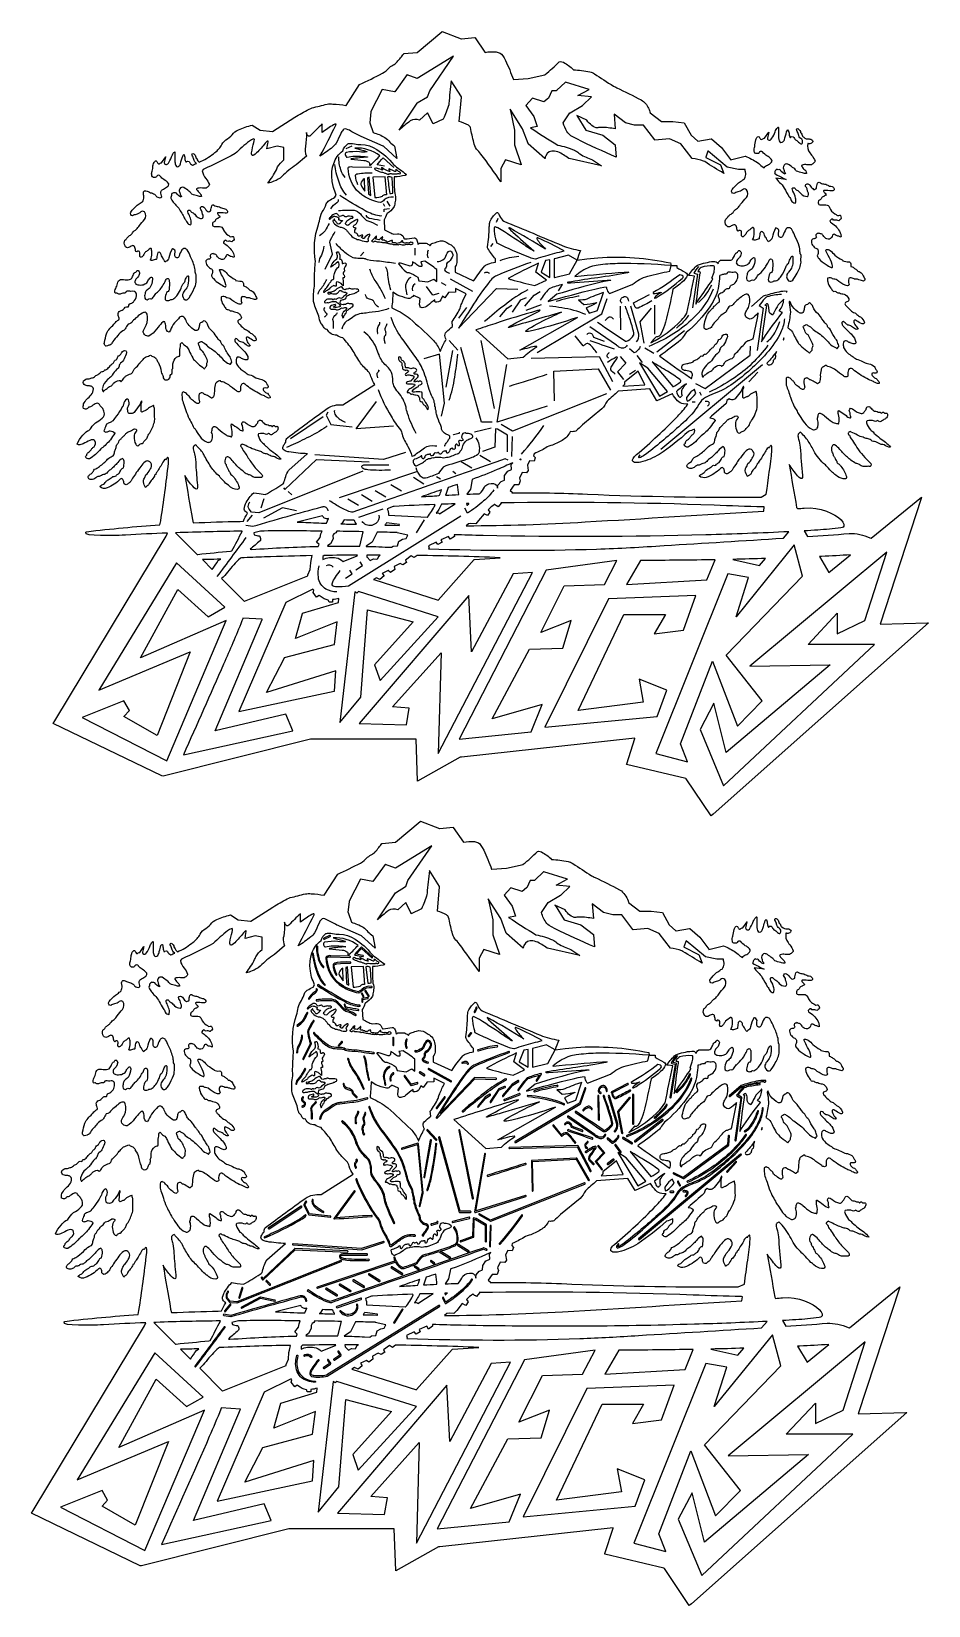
# Model space of a CAD drawing. Extents: x 0.5 to 31.2, y -0.2 to 53.7.
import ezdxf

# ---------------------------------------------------------------- set-up
doc = ezdxf.new("R2010")
doc.units = 0
doc.linetypes.add('0', pattern=[0])
doc.layers.add('1', color=7, linetype='0')

msp = doc.modelspace()

# ---------------------------------------------------------------- linework, layer by layer
at = {"layer": '1'}
for p, q in [((11.431412, 49.756332), (11.23381, 49.665131)), ((12.571442, 47.689087), (12.525848, 47.780289)), ((12.753845, 47.704292), (12.647446, 47.871498)), ((16.269119, 46.424034), (16.188049, 46.322693)), ((11.841827, 46.123459), (11.735413, 46.001854)), ((13.601471, 46.021896), (13.601471, 46.265144)), ((14.665665, 44.988129), (14.513641, 45.079346)), ((15.577805, 44.775291), (14.817673, 45.200966)), ((15.364975, 44.227997), (15.091339, 43.863129)), ((17.414261, 44.136192), (17.931107, 44.336411)), ((20.62677, 44.275612), (20.647049, 43.464882)), ((21.822601, 43.323006), (21.822601, 44.316147)), ((21.889252, 42.718674), (22.83168, 43.448296)), ((14.667953, 41.498878), (14.8909, 42.755501)), ((15.073303, 42.775764), (14.769287, 43.100052)), ((16.329941, 40.769211), (15.86377, 43.100052)), ((21.782059, 42.65416), (21.478058, 42.836571)), ((20.951065, 41.944771), (21.153748, 42.086655)), ((21.396973, 42.350136), (21.214554, 42.593353)), ((25.511398, 42.269058), (22.025284, 39.370712)), ((25.350281, 42.016586), (25.044724, 41.68325)), ((23.200836, 40.992172), (23.099487, 40.992172)), ((23.423782, 41.215118), (23.362976, 41.336723)), ((10.452179, 40.485466), (9.337418, 39.73555)), ((16.208328, 40.100372), (15.640808, 39.958496)), ((16.917709, 39.127502), (16.937988, 39.81662)), ((15.549576, 38.72718), (15.184738, 38.950127)), ((16.188004, 38.939995), (15.823166, 39.162949)), ((13.654541, 38.600533), (10.999405, 37.708725)), ((13.907928, 38.179977), (13.543106, 38.402924)), ((14.470352, 38.347176), (14.334686, 38.432068)), ((15.003494, 38.538483), (14.897095, 38.614487)), ((9.256363, 37.931686), (9.377975, 37.810066)), ((12.13443, 37.58712), (11.769592, 37.810066)), ((12.600601, 37.728996), (12.235764, 37.95195)), ((13.132721, 37.936768), (12.767899, 38.159714)), ((8.32402, 37.364174), (8.425354, 37.688461)), ((11.668259, 37.445236), (11.303421, 37.668198)), ((12.499252, 37.323639), (11.668259, 37.039879)), ((8.020004, 37.120956), (7.83757, 36.898003)), ((13.91803, 36.958809), (13.634277, 36.512909))]:
    msp.add_line(p, q, dxfattribs=at)
for points in [[(31.168655, 33.424622), (31.199738, 33.425125), (23.819031, 26.87616), (23.74559, 26.815567), (22.895905, 28.08168), (22.877335, 28.089737), (20.852539, 28.578697), (20.856567, 28.593506), (21.132629, 29.469345), (21.133209, 29.482048), (15.194626, 28.829529), (15.149506, 28.821793), (13.6866, 28.005135), (13.683701, 28.019676), (13.636765, 29.44136), (10.067581, 29.441368), (10.020172, 29.43911), (4.970306, 28.173203), (4.924545, 28.180405), (1.20192, 29.974403), (1.258835, 30.072853), (5.073639, 36.402649), (5.118074, 36.505047, 0.007214), (3.675314, 36.432896, -0.014249), (2.81781, 36.417908), (2.599365, 36.428131), (2.431625, 36.449066), (2.33223, 36.482811), (2.318787, 36.531487), (2.345506, 36.551342, -0.012793), (4.853896, 36.784077), (4.886475, 36.925751, 0.008955), (5.152649, 38.895176, 0.06131), (5.147125, 39.069405), (5.138275, 39.086899), (5.127548, 39.092232), (5.115645, 39.087982, 0.079616), (5.059601, 39.00489), (5.054521, 39.030724, 0.202092), (4.987244, 38.9758, 0.018822), (4.883514, 38.79261, 0.037341), (4.793015, 38.644241, 0.017418), (4.727676, 38.553787, 0.045761), (4.714767, 38.50898), (4.678223, 38.49762), (4.675201, 38.477692), (4.668839, 38.456657, -0.081466), (4.557007, 38.305069, 0.060931), (4.470481, 38.159443, -0.168942), (4.404435, 38.108719, -0.032596), (4.370148, 38.070396), (4.364792, 38.070061, -0.07641), (4.289781, 38.253815, -0.182873), (4.323608, 38.38018, 0.030602), (4.37773, 38.500481, 0.124196), (4.517548, 38.676506, 0.113195), (4.574677, 38.817352, 0.281376), (4.466461, 38.969872, 0.232171), (4.352142, 38.946114, 0.089895), (4.204467, 38.786453, 0.004665), (4.046051, 38.577904, -0.060624), (3.918167, 38.387451, 0.074129), (3.8694, 38.291283, -0.116283), (3.790787, 38.217186, -0.139281), (3.703824, 38.161736, -0.514159), (3.615636, 38.261642, 0.215378), (3.565521, 38.365746, 0.318097), (3.513641, 38.357239), (3.500992, 38.347977, -0.100035), (3.047531, 38.051598, -0.271873), (2.806168, 38.087105), (2.799713, 38.098389, -0.14173), (2.900375, 38.16613, 0.127295), (2.998734, 38.258965, -0.087034), (3.086136, 38.330116, 0.073978), (3.21892, 38.419785, -0.297637), (3.285386, 38.444195, 0.249511), (3.353983, 38.468853, -0.071435), (3.442337, 38.535828, 0.109668), (3.519744, 38.667671, -0.197853), (3.58992, 38.725632), (3.606873, 38.733795, 0.051297), (3.634735, 38.941376, 0.155579), (3.590393, 39.045776), (3.5811, 39.060051, 0.149039), (3.41069, 38.917084, -0.066668), (3.291367, 38.799629, -0.035422), (3.166458, 38.676025, 0.121547), (3.03406, 38.560997, -0.171139), (2.929312, 38.510303, 0.136781), (2.84996, 38.471809, -0.137391), (2.748917, 38.444168, 0.142221), (2.664856, 38.401268, -0.236956), (2.500107, 38.342911, -0.259516), (2.405671, 38.386963, -0.303055), (2.427246, 38.479446, -0.067049), (2.521118, 38.552452, 0.134553), (2.591766, 38.65876, -0.180212), (2.656128, 38.707573, 0.077306), (2.78717, 38.788231, 0.052082), (3.066604, 39.036537, -0.078489), (3.224564, 39.13649, 0.298609), (3.300858, 39.250938, -0.123621), (3.338364, 39.377853, 0.096705), (3.365692, 39.494637, -0.145097), (3.422852, 39.584862, 0.053745), (3.463211, 39.670547, -0.11358), (3.50785, 39.717529, 0.047598), (3.576874, 39.794388, -0.012579), (3.660568, 39.865982, -0.055696), (3.729874, 39.951118, -0.105072), (3.801468, 39.978828, 0.062414), (3.950433, 40.059555, -0.202845), (4.033066, 40.064247, -0.582965), (4.036452, 39.975021, 0.204822), (3.973511, 39.810616, 0.122536), (4.026993, 39.548378), (4.043777, 39.524033, 0.606083), (4.153015, 39.53804, -0.09783), (4.246102, 39.576031, 0.222237), (4.302963, 39.635719, -0.043388), (4.386658, 39.716721, 0.100731), (4.443329, 39.829933, -0.070103), (4.515045, 39.942352, 0.070393), (4.667614, 40.306774, 0.081255), (4.675339, 40.473381, -0.010725), (4.672379, 40.744499, 0.030851), (4.645004, 40.860268), (4.643982, 40.870247), (4.634338, 40.869774, 0.018755), (4.463089, 40.782326, -0.058685), (4.362198, 40.698082, 0.102861), (4.263718, 40.654839, -0.592603), (4.211105, 40.687119, 0.006043), (4.216599, 40.910721, -0.080535), (4.239625, 40.989052, 0.139411), (4.234711, 41.028275), (4.22905, 41.030754), (4.222855, 41.024376, 0.015162), (4.160371, 40.887291, -0.000649), (3.96987, 40.638748, -0.246341), (3.835205, 40.597832, -0.446914), (3.758743, 40.662048, -0.0853), (3.754929, 40.82077, -0.099964), (3.784302, 40.866348, 0.217995), (3.777364, 41.073601, 0.35748), (3.722336, 41.086922, 0.201149), (3.611758, 40.911968, -0.074712), (3.567581, 40.824638, -0.054904), (3.367783, 40.519287, -0.003397), (3.242028, 40.350414, -0.131848), (3.148529, 40.29705, 0.02357), (3.028611, 40.232021, 0.200005), (3.007233, 40.183365, 0.019293), (2.93924, 40.008827, 0.379777), (3.034103, 39.970024, 0.029562), (3.132431, 40.007057), (3.148849, 40.009087, -0.158578), (3.318909, 39.928566), (3.310059, 39.911598, 0.022148), (3.160568, 39.700905, -0.058174), (2.855759, 39.407784), (2.832199, 39.385582, -0.017327), (2.650787, 39.19635, -0.025288), (2.442966, 39.048679, -0.245164), (2.363998, 39.059013), (2.336502, 39.075676, -0.663217), (2.333182, 39.15501, 0.27497), (2.355209, 39.196339), (2.357187, 39.209595), (2.358871, 39.222893, -0.092943), (2.456604, 39.306839, 0.10292), (2.525528, 39.400406, -0.079405), (2.601241, 39.46283, 0.321632), (2.630981, 39.662704), (2.620712, 39.674385, 0.295492), (2.459503, 39.676498, 0.023018), (2.228586, 39.562344, -0.096774), (2.070084, 39.52948), (2.041321, 39.534027), (2.021011, 39.548347, -0.100917), (2.218857, 39.853188, -0.061798), (2.379303, 40.008553, 0.216891), (2.49736, 40.106369, -0.138269), (2.707657, 40.317726, 0.103053), (2.922141, 40.492077, 0.274944), (2.935783, 40.682953, 0.03032), (2.880585, 40.793961, 0.003486), (2.821625, 40.848282, 0.034237), (2.76947, 40.927765, 0.290277), (2.643799, 40.934914, 0.026004), (2.47899, 40.827591, -0.101472), (2.416909, 40.815556, 0.222753), (2.395524, 40.793022, -0.296894), (2.304512, 40.750603, -0.154391), (2.23822, 40.771507), (2.235397, 40.777672, -0.083154), (2.241043, 40.927116, -0.030657), (2.353514, 41.096443, 0.012186), (2.503513, 41.235985, 0.187465), (2.576431, 41.442619), (2.565735, 41.480865), (2.545044, 41.507896, 0.16193), (2.443604, 41.543861, -0.063199), (2.293549, 41.568802, -0.385508), (2.237023, 41.702812), (2.242854, 41.715115, -0.265838), (2.403198, 41.785934, 0.072004), (2.465335, 41.801979, -0.019509), (2.580154, 41.832161, 0.071997), (2.638855, 41.883842, -0.040128), (2.743805, 41.938171, 0.028986), (2.841282, 42.026978, -0.233142), (2.906601, 42.034462, 0.346925), (2.949327, 42.072807, -0.394974), (3.002319, 42.099045, 0.235381), (3.040939, 42.116074, 0.07619), (3.147614, 42.238808, -0.079713), (3.244278, 42.317734, 0.148684), (3.301087, 42.402031, -0.207599), (3.356628, 42.44323, 0.164741), (3.413399, 42.545563, -0.251731), (3.474167, 42.593086, 0.16386), (3.538651, 42.675674), (3.546799, 42.689056, -0.387756), (3.688448, 42.749657, -0.251925), (3.710388, 42.712166), (3.711182, 42.687508, -0.08927), (3.63417, 42.476547, -0.155194), (3.512253, 42.32708, 0.186209), (3.455384, 42.218781, -0.215296), (3.375153, 42.106842, 0.096745), (3.223755, 41.915085, -0.096176), (3.132294, 41.81945), (3.096929, 41.790836), (3.063014, 41.760513, 0.155693), (2.884942, 41.473431, 0.13672), (2.902069, 41.362488, 0.603563), (2.938425, 41.363338, 0.033806), (2.96521, 41.404594, 0.081036), (3.070587, 41.480019, -0.054759), (3.193192, 41.55394, 0.096355), (3.271637, 41.636009, -0.158535), (3.458167, 41.73481, -0.27242), (3.517624, 41.701889), (3.525711, 41.699783, 0.178065), (3.615616, 41.806732, -0.152401), (3.683746, 41.875679, -0.093327), (3.866358, 41.96056, 0.225342), (3.927673, 42.033272, -0.164835), (4.04834, 42.190125, 0.070202), (4.176483, 42.339165), (4.185349, 42.349792, 0.042973), (4.306793, 42.487991, -0.161654), (4.421341, 42.549545, 0.062844), (4.504257, 42.591705, -0.259505), (4.560822, 42.584084), (4.585373, 42.570084, -0.04853), (4.703125, 42.51181, -0.143576), (4.761734, 42.405067), (4.778552, 42.38485), (4.79397, 42.363544, -0.102945), (4.904176, 42.030792, 0.064402), (4.932479, 41.947113, -0.224084), (4.96402, 41.843292, 0.168106), (5.026489, 41.754517, 0.322991), (5.193863, 41.817223, 0.018907), (5.213164, 41.90435, -0.172207), (5.265854, 41.955658), (5.269119, 41.961151, 0.080811), (5.274889, 42.098377, -0.190601), (5.296356, 42.138031, 0.022998), (5.304303, 42.303272, -0.197997), (5.428597, 42.529598, -0.118987), (5.531525, 42.570099), (5.542282, 42.588165, 0.025138), (5.543869, 42.79673, -0.069046), (5.566589, 42.900772, -0.011175), (5.568828, 42.988937, -0.281281), (5.608841, 43.030685), (5.613113, 43.028824, 0.00564), (5.688751, 42.948303, -0.171701), (5.829068, 42.813553, -0.047998), (5.887283, 42.685654, -0.002853), (6.0121, 42.455299, -0.027571), (6.141571, 42.322166), (6.168015, 42.297485, -0.010998), (6.364353, 42.144024), (6.382615, 42.133667, -0.070641), (6.453561, 42.222492, 0.177764), (6.464203, 42.285839, -0.100732), (6.485581, 42.36628, 0.187185), (6.472351, 42.449478), (6.41423, 42.566223, 0.057557), (6.329788, 42.722168, 0.066296), (6.258895, 42.780144, -0.165474), (6.223297, 42.868294, 0.015586), (6.174643, 42.977367, -0.388481), (6.214332, 43.044209, -0.038595), (6.275764, 43.069859, -0.241298), (6.317429, 43.045776, -0.13141), (6.470459, 42.92646), (6.491948, 42.905388, 0.021335), (6.671622, 42.783665), (6.71002, 42.75568, -0.048502), (7.024353, 42.444771, 0.122876), (7.237946, 42.30468), (7.241378, 42.301216, 0.631257), (7.280899, 42.293388, -0.033541), (7.324768, 42.354485), (7.324265, 42.365105, 0.030113), (7.265176, 42.538311), (7.253103, 42.558125, -0.078364), (7.055187, 42.899734, 0.140976), (6.995056, 42.956207, -0.148191), (6.948563, 43.043037, 0.147143), (6.90033, 43.09819, -0.092128), (6.827561, 43.192039, 0.011476), (6.672821, 43.403481, -0.173345), (6.487435, 43.663765, 0.211513), (6.365983, 43.780838, 0.218254), (6.323625, 43.740784, -0.303987), (6.269441, 43.722969, 0.234196), (6.209763, 43.629532), (6.204928, 43.597191, -0.091399), (6.163782, 43.47171, -0.36311), (6.069824, 43.447571, -0.114299), (5.856094, 43.617607, -0.112961), (5.753448, 43.792664, 0.171262), (5.638641, 43.924576, 0.302373), (5.533526, 43.896877, 0.000225), (5.356003, 43.708496, 0.049628), (5.214866, 43.454781, -0.024407), (5.173248, 43.384399, -0.350756), (5.061605, 43.578175, 0.105278), (5.02701, 43.736401, 0.419306), (4.9646, 43.737244, 0.062162), (4.792786, 43.555199), (4.737885, 43.485863, -0.107489), (4.480316, 43.255684, -0.210352), (4.408539, 43.259491, -0.260139), (4.285828, 43.382721, -0.116517), (4.291626, 43.444099, -0.043737), (4.389785, 43.628235, 0.166243), (4.418137, 44.008644), (4.399551, 44.041077), (4.375519, 44.059967), (4.347214, 44.067184, 0.164237), (4.245151, 44.034218, 0.065132), (4.07724, 43.907074, 0.044606), (3.914412, 43.759499, -0.124966), (3.86203, 43.692017, -0.020813), (3.772781, 43.664207), (3.764771, 43.658669, 0.052355), (3.668344, 43.497646, -0.143754), (3.59169, 43.433914, 0.107433), (3.416138, 43.269035, 0.024867), (3.238815, 43.066826, -0.074158), (3.180511, 42.962486, -0.152509), (3.109314, 42.936516, -0.070442), (3.013245, 42.907814), (3.001129, 42.910019), (2.989562, 42.915359, -0.28639), (2.955215, 43.032211, -0.017724), (3.02823, 43.335064, -0.111857), (3.141388, 43.507622, -0.028542), (3.199142, 43.579956, 0.240429), (3.255915, 43.631054, -0.141139), (3.30888, 43.693569, 0.055101), (3.361938, 43.748901, -0.022715), (3.449045, 43.813419, 0.266059), (3.459503, 43.870804, 0.026538), (3.42192, 43.984398, -0.376685), (3.50231, 44.113743, -0.008971), (3.567703, 44.14418, 0.061774), (3.665634, 44.242104, -0.206073), (3.750046, 44.250587, 0.422794), (3.78923, 44.287086, -0.362873), (3.864502, 44.375008, 0.172873), (3.968249, 44.449356), (3.985111, 44.471069, 0.192501), (4.05042, 44.684048, 0.127832), (4.022537, 44.761719, 0.202142), (3.970354, 44.785004, 0.083877), (3.860474, 44.785553, 0.036612), (3.736694, 44.789383, 0.279821), (3.688081, 44.741158, -0.338031), (3.627151, 44.722961, 0.152953), (3.551041, 44.708015), (3.522629, 44.696953, -0.290621), (3.421722, 44.702438, 0.433923), (3.353207, 44.718548, -0.40086), (3.315475, 44.744186), (3.311966, 44.765068, -0.101765), (3.359711, 44.925674, 0.066712), (3.418151, 45.102661, -0.360681), (3.552704, 45.191658), (3.609401, 45.188175, 0.039182), (3.818151, 45.189381, 0.259265), (3.905746, 45.258934, -0.036587), (3.976581, 45.40443, -0.132047), (4.035812, 45.445198, 0.077793), (4.068757, 45.493774, -0.479823), (4.123627, 45.484459, -0.027048), (4.161697, 45.43174, -0.047273), (4.120239, 45.301109, -0.034708), (4.035172, 45.204361, 0.19453), (4.001266, 45.090958, 0.284888), (4.09671, 45.010216, 0.09409), (4.28183, 45.011284), (4.344849, 45.039154, 0.228377), (4.44696, 45.141823, -0.166352), (4.540248, 45.256634, 0.04714), (4.555618, 45.275291), (4.57074, 45.276627), (4.590073, 45.260292), (4.601486, 45.235474), (4.606033, 45.203941, -0.125268), (4.512787, 44.903259, -0.050141), (4.396071, 44.817741, 0.147062), (4.348953, 44.710381, 0.125346), (4.341387, 44.547375, 0.494623), (4.456503, 44.514111, -0.018959), (4.509903, 44.538445, 0.018164), (4.573746, 44.532219, 0.144772), (4.6064, 44.551003, 0.038685), (4.694763, 44.681122, -0.035892), (4.798279, 44.777763, 0.018174), (4.922516, 44.924347, -0.018127), (5.024278, 45.094963, -0.076709), (5.08868, 45.217072, -0.575412), (5.171204, 45.182915), (5.175873, 45.165375), (5.178955, 45.146362, -0.028641), (5.174754, 44.843323, -0.127964), (5.142075, 44.78186, 0.109948), (5.088852, 44.746025, 0.081869), (5.036122, 44.538445, 0.419255), (5.114624, 44.467857, 0.096008), (5.200211, 44.481956, -0.270112), (5.227127, 44.505798), (5.273499, 44.5028, 0.167171), (5.339615, 44.540688, 0.106791), (5.459075, 44.663635, 0.077), (5.585601, 44.89859, -0.168102), (5.675978, 45.062206, 0.109239), (5.725441, 45.171093, -0.047327), (5.786102, 45.299187), (5.799638, 45.313248, -0.678863), (5.835433, 45.29464, -0.069011), (5.817202, 45.001686, -0.122251), (5.713684, 44.823761, 0.103099), (5.635783, 44.681942, 0.332105), (5.723282, 44.498772, 0.307381), (5.819489, 44.523048, 0.083469), (5.90595, 44.645393, 0.041883), (6.072056, 44.979103, 0.103328), (6.098709, 45.231651, 0.026096), (6.099716, 45.350349, 0.031879), (6.074081, 45.404617, -0.006957), (6.05838, 45.570099, 0.059423), (5.904175, 45.974022, 0.046808), (5.794485, 46.203293), (5.782571, 46.2164, 0.268358), (5.67968, 46.25288, 0.199999), (5.610229, 46.20314, 0.065892), (5.515717, 45.990669, -0.86324), (5.37452, 46.002316, -0.10039), (5.377898, 46.121002, 0.37892), (5.306244, 46.238102, -0.013045), (5.283661, 46.251106, 0.078142), (5.168672, 45.928802, -0.193055), (5.074061, 45.815704, 0.062485), (5.054474, 45.792152), (5.044281, 45.795143), (5.034271, 45.802666, -0.082205), (4.97438, 45.91053, 0.097785), (4.929977, 45.964661, -0.123904), (4.90416, 46.050934, 0.261803), (4.828918, 46.127922, 0.389939), (4.769455, 46.075951, 0.034823), (4.742569, 45.887718), (4.73288, 45.882622, -0.00187), (4.595206, 45.844822, -0.109654), (4.534988, 45.852776), (4.53447, 45.86451, 0.122347), (4.581389, 46.086388, 0.089544), (4.565641, 46.240307, 0.465991), (4.520096, 46.250595, 0.086363), (4.466121, 46.209644, -0.027681), (4.367204, 46.136604, 0.081871), (4.304932, 46.044731, -0.136899), (4.218843, 45.953979, -0.43718), (4.170853, 45.981552), (4.166504, 45.994957, -0.058002), (4.172604, 46.111229, 0.775352), (4.06163, 46.135033, -0.305665), (4.022461, 46.187782, 0.100956), (3.985067, 46.326721, 0.341665), (3.901932, 46.346169, -0.015661), (3.778687, 46.283821, -0.359082), (3.663004, 46.343895, -0.271402), (3.660599, 46.540352, 0.137414), (3.741776, 46.630447, -0.12361), (3.848379, 46.712093, 0.13126), (3.913849, 46.790443, -0.050046), (4.05265, 46.914387, 0.056673), (4.153114, 47.036716, -0.016954), (4.327702, 47.244553, 0.334047), (4.328897, 47.50761, 0.414068), (4.20224, 47.505249, -0.139845), (4.038006, 47.423874, 0.012882), (3.916939, 47.37891, -0.349254), (3.857193, 47.419327, -0.37615), (3.862381, 47.501785, -0.068044), (4.07991, 47.733414, 0.02861), (4.217239, 47.8302, 0.235327), (4.280823, 47.893074, 0.145542), (4.307982, 48.059891, -0.189283), (4.30049, 48.194092, -0.378608), (4.380249, 48.230766, -0.051958), (4.537018, 48.16655, -0.087889), (4.674164, 48.114868, -0.039058), (4.751312, 48.027901, 0.178751), (4.893265, 47.99707, 0.402738), (4.917648, 48.060768, -0.025747), (4.889956, 48.154793, -0.321935), (4.975525, 48.292564, 0.070778), (5.119813, 48.375469, 0.184062), (5.161118, 48.461128), (5.158752, 48.475128), (5.156097, 48.481567, 0.110919), (4.991428, 48.613918, -0.083145), (4.874573, 48.72438), (4.867325, 48.73156, 0.517061), (4.746779, 48.734779, -0.439956), (4.671143, 48.688637, -0.47288), (4.576809, 48.774544, -0.128913), (4.594177, 48.906403, 0.049034), (4.619955, 49.087059, -0.119771), (4.675552, 49.229111), (4.694336, 49.24456, -0.545863), (4.753053, 49.230415, 0.176597), (4.807037, 49.158119, 0.347404), (4.863657, 49.178871, -0.231951), (4.914963, 49.192238), (5.057648, 49.395317), (5.057449, 49.393181, 0.031461), (5.008331, 49.198246, 0.462885), (5.086899, 49.128677, 0.170795), (5.160919, 49.20015, 0.033506), (5.286448, 49.467556, -0.09831), (5.353592, 49.557838), (5.367371, 49.563614), (5.372756, 49.535072, 0.000201), (5.372726, 49.219715, 0.079687), (5.402634, 49.092934), (5.426666, 49.066078), (5.4599, 49.057045), (5.498688, 49.066925, 0.214187), (5.562654, 49.152061, -0.012948), (5.638155, 49.422287, -0.160603), (5.678207, 49.469284), (5.687683, 49.458939, -0.081421), (5.714859, 49.308502, 0.034569), (5.743454, 49.226555, 0.603384), (5.776001, 49.237869, -0.355382), (5.855743, 49.235992, 0.046959), (5.909332, 49.153259, 0.059937), (5.975403, 49.111526, 0.011071), (6.109773, 49.172119, -0.217236), (6.01976, 49.304199, 0.083874), (5.959016, 49.451523, -0.880123), (6.015381, 49.500603, -0.186814), (6.085571, 49.385307, 0.067151), (6.129669, 49.325081, 0.034758), (6.152328, 49.259865, 0.056413), (6.203323, 49.215347, 0.074231), (6.689504, 49.502815), (6.742825, 49.543285, 0.125084), (6.979584, 49.816582, -0.128984), (7.176887, 50.013714, 0.088027), (7.378555, 50.206314), (7.426041, 50.247444), (7.486481, 50.286232), (7.556274, 50.322365, -0.044701), (8.017502, 50.477852), (8.021866, 50.475349), (8.289276, 50.308815), (8.712524, 50.266876), (8.718338, 50.268333), (9.479324, 50.748672, -0.023328), (9.969162, 51.028336), (10.025909, 51.053474), (10.072021, 51.069588, -0.002263), (10.58786, 51.199272, -0.072357), (10.789281, 51.204453, -0.028578), (11.233322, 51.154572), (11.23848, 51.159004), (11.700333, 51.872429, 0.008776), (12.481018, 52.256065, 0.060512), (12.721074, 52.451607, -0.076877), (12.891167, 52.564247, 0.088565), (12.986237, 52.645767, 0.034127), (13.212006, 52.928894), (13.217224, 52.929985), (13.677658, 52.971809), (14.520966, 53.682312), (14.53154, 53.689987), (15.186737, 53.437851), (15.192551, 53.437042), (15.65448, 53.479012), (15.659836, 53.471634), (15.998047, 52.979927), (16.003769, 52.971832, -0.076656), (16.384563, 52.991776, -0.083389), (16.521072, 52.947235), (16.562897, 52.914116), (16.606567, 52.858879), (16.653275, 52.783241), (16.701599, 52.692421, -0.025306), (16.972244, 52.043427), (16.977859, 52.04229), (17.476746, 52.084145), (18.05159, 52.209503), (18.058762, 52.211388, 0.018928), (18.541382, 52.648125), (18.582108, 52.659386), (18.63089, 52.65358), (18.685287, 52.634033, -0.075036), (19.027161, 52.380264, -0.0211), (19.591633, 52.310913, -0.099195), (19.750595, 52.239925, 0.001654), (20.399385, 51.818867, 0.036536), (20.517408, 51.764622, -0.002275), (21.353395, 51.344086, -0.154862), (21.605289, 51.057396, -0.049592), (21.663528, 50.900604), (22.046661, 50.60817), (22.051727, 50.604706), (22.437103, 50.604706), (22.441223, 50.604446), (22.826248, 50.562462), (22.829788, 50.556496), (23.059189, 50.139694), (23.289902, 49.930046), (23.293243, 49.928665), (23.755875, 50.012733), (23.760254, 50.010101), (24.105789, 49.717049), (24.412216, 49.2994), (24.41658, 49.294502), (24.917526, 49.420555), (24.922211, 49.420143, -0.040212), (25.334686, 49.199318), (25.380875, 49.164886, 0.055186), (25.534698, 49.040695), (25.567001, 49.022644, -0.170473), (25.678833, 49.109818), (25.715775, 49.126732, 0.202289), (25.83687, 49.244961, 0.31354), (25.809021, 49.318161, 0.105886), (25.662506, 49.423759, -0.057756), (25.514835, 49.562428, 0.368463), (25.407608, 49.564034, -0.125004), (25.369598, 49.510254, -0.191269), (25.249451, 49.523193, -0.215123), (25.222931, 49.581917, -0.135591), (25.244507, 49.751503, -0.016019), (25.281204, 49.979866), (25.291138, 50.010086, -0.255248), (25.370529, 50.093552, -0.358968), (25.410889, 50.06237), (25.42247, 50.038712), (25.42882, 50.026909, 0.551934), (25.516075, 50.009281, -0.092238), (25.56337, 50.031906), (25.575546, 50.030159), (25.580185, 50.03212), (25.72731, 50.23864), (25.729752, 50.241707, 0.030729), (25.676931, 50.039795, 0.575847), (25.776764, 49.970352, 0.123829), (25.830572, 50.029312, 0.068509), (25.941544, 50.255451, -0.058679), (26.021835, 50.393593), (26.036377, 50.406837), (26.050964, 50.414986), (26.060776, 50.400948), (26.06308, 50.358536, 0.015466), (26.063568, 50.045532), (26.071869, 49.9879), (26.086349, 49.9403), (26.108536, 49.906349), (26.139877, 49.889603), (26.181854, 49.893692, 0.247456), (26.260254, 49.980469, 0.003626), (26.334293, 50.249523, -0.145649), (26.379761, 50.316193), (26.391815, 50.313332, -0.098691), (26.421478, 50.165092, 0.114385), (26.444031, 50.091759), (26.44928, 50.077324), (26.449839, 50.072132, 0.769445), (26.490173, 50.079521, -0.272913), (26.564194, 50.08329, -0.110939), (26.603821, 50.021095, 0.166183), (26.683334, 49.953789, 0.005122), (26.803858, 49.852859, 0.149154), (26.852402, 49.843468), (26.865051, 49.852234, 0.181812), (26.878637, 49.954063, 0.255786), (26.821686, 50.021347, -0.186649), (26.740555, 50.164948, 0.088841), (26.683548, 50.294991, -0.982502), (26.747025, 50.346481, -0.176452), (26.815475, 50.229988, 0.125516), (26.85582, 50.177094, -0.042146), (26.882278, 50.105148), (26.900894, 50.084942), (26.921112, 50.066341, 0.211707), (27.104156, 50.006317), (27.126984, 50.004532, -0.355663), (27.23407, 49.91996), (27.232498, 49.912491, -0.151274), (27.133286, 49.838943, -0.165225), (27.074081, 49.857414), (27.060928, 49.849632, 0.228598), (27.133097, 49.534576), (27.162895, 49.49139), (27.193731, 49.44894, -0.105225), (27.309427, 49.245987, -0.304226), (27.284897, 49.201294, -0.069366), (27.186111, 49.124489, -0.117288), (27.114624, 49.118408), (27.033768, 49.126045, 0.132264), (26.865067, 49.109497), (26.847717, 49.095985), (26.841856, 49.081741, 0.012023), (26.93013, 48.972466, -0.193142), (27.022934, 48.831139), (27.018387, 48.827019, -0.185146), (26.879639, 48.847778, -0.057523), (26.67482, 48.908566, -0.156781), (26.639267, 48.953453, 0.177756), (26.578125, 49.005241, -0.015271), (26.427288, 49.117813, 0.113078), (26.3302, 49.152443, 0.421036), (26.221207, 49.019135, -0.057116), (26.256973, 48.889824, 0.120263), (26.289719, 48.843109, -0.282213), (26.289322, 48.804642, -0.189277), (26.122284, 48.938332, 0.270246), (26.042633, 48.953812, -0.302047), (26.012726, 48.97213, -0.033342), (25.943115, 48.920837, 0.159169), (25.935928, 48.854462, -0.035068), (25.91835, 48.822456, 0.010469), (26.315506, 48.618042), (25.969711, 48.667213), (25.968567, 48.66465, 0.012385), (26.091705, 48.517387, -0.115914), (26.24762, 48.32502, -0.017488), (26.419037, 48.024643, -0.111018), (26.496887, 47.901314, 0.266275), (26.625168, 47.812706), (26.631271, 47.814972), (26.636108, 47.819084, 0.161238), (26.643585, 47.979111, 0.086139), (26.546089, 48.222469, -0.140005), (26.530729, 48.307404, -0.615874), (26.623978, 48.311714, 0.125384), (26.718048, 48.238846, -0.079754), (26.829163, 48.129463, 0.199239), (27.036524, 48.038788, 0.36249), (27.086029, 48.102795, 0.180806), (27.062866, 48.191772, -0.053942), (27.040253, 48.296227, 0.141588), (26.987961, 48.373405, -0.842282), (27.103455, 48.446495, -0.078232), (27.15519, 48.387028, 0.063803), (27.260525, 48.28054, 0.314679), (27.326843, 48.297882, -0.013789), (27.361145, 48.312325, -0.084912), (27.396421, 48.494446, -0.275754), (27.450882, 48.524788, -0.049207), (27.531967, 48.483536, 0.047988), (27.667236, 48.458023), (27.677795, 48.454659, 0.035903), (27.810623, 48.395515, -0.066442), (27.89743, 48.377586, -0.159506), (27.967928, 48.296997, -0.49151), (27.894791, 48.228821), (27.877991, 48.228752, 0.044592), (27.625051, 48.238613), (27.614174, 48.236252), (27.603455, 48.233261), (27.598877, 48.222527, 0.164155), (27.654282, 48.148445, -0.162514), (27.693558, 48.08432, 0.112577), (27.624634, 48.043152), (27.616074, 48.038826), (27.607147, 48.035324, 0.272333), (27.526703, 47.978355, -0.116395), (27.467896, 47.904892, 0.365791), (27.420883, 47.846817, 0.443238), (27.473028, 47.752941, 0.036249), (27.68401, 47.752876, -0.293087), (27.809662, 47.653931, 0.184242), (27.987885, 47.445404, 0.057457), (28.081757, 47.388229, 0.024289), (28.158876, 47.394466, -0.154217), (28.17775, 47.384178, 0.001494), (28.210663, 47.293045, -0.273867), (28.1591, 47.232899, 0.055211), (28.121628, 47.201363, 0.221281), (27.978193, 47.222355, -0.309282), (27.919264, 47.255257, 0.44217), (27.880081, 47.25515, 0.122261), (27.822161, 47.199265, 0.296407), (27.869415, 47.129189, -0.161586), (28.175049, 46.794106, -0.027396), (28.203114, 46.685131, -0.09211), (28.19603, 46.647339), (28.192642, 46.646957, 0.122553), (28.095032, 46.67775, -0.082477), (27.977835, 46.740055, 0.407797), (27.913315, 46.710419, -0.019153), (27.877106, 46.625557, -0.36047), (27.709778, 46.588123, -0.156451), (27.611008, 46.666519), (27.586853, 46.702805, 0.249617), (27.498606, 46.758274, -0.144289), (27.442795, 46.788162, -0.169516), (27.381561, 46.766975, 0.50905), (27.353546, 46.664261, -0.36822), (27.347092, 46.617195, -0.276067), (27.284027, 46.583549), (27.262177, 46.583229, 0.481743), (27.184849, 46.489532, 0.202961), (27.259323, 46.329704, 0.184637), (27.363756, 46.254589, -0.319145), (27.419525, 46.153839, -0.149655), (27.39027, 46.021439), (27.387249, 46.010479, 0.265697), (27.440414, 45.909378, 0.115829), (27.68782, 45.708557, 0.035255), (27.860512, 45.604507, 0.14208), (27.896317, 45.602829), (27.907272, 45.618652, 0.159425), (27.901062, 45.706749, 0.057831), (27.760178, 46.008667, -0.032522), (27.678116, 46.199997), (27.688721, 46.215981, -0.222751), (27.825928, 46.183388, -0.048952), (27.993423, 46.024048, 0.051836), (28.237864, 45.862881, -0.081106), (28.273483, 45.825287), (28.259064, 45.826973), (28.411743, 45.794441, -0.059074), (28.489624, 45.793709, -0.339284), (28.540039, 45.7061, 0.031931), (28.542038, 45.642548), (28.551208, 45.635162, -0.120709), (28.668015, 45.57016, -0.03684), (28.750839, 45.510086, 0.035917), (28.775528, 45.474327, 0.194492), (28.819382, 45.469109, -0.13654), (28.951828, 45.345512, 0.077068), (29.017448, 45.223778, -0.709435), (28.936962, 45.14592, -0.052568), (28.861343, 45.173363, -0.091941), (28.766998, 45.199852, 0.025863), (28.661682, 45.208221), (28.647858, 45.212051, 0.098648), (28.512011, 45.252254, 0.315859), (28.466398, 45.211693, 0.16932), (28.474121, 45.048141), (28.483124, 45.037018), (28.473557, 45.003136), (28.451614, 44.982895), (28.420563, 44.976616), (28.382538, 44.981918), (28.339661, 44.996399, -0.055089), (28.066725, 45.166744, 0.085623), (27.988541, 45.202461, -0.133446), (27.912125, 45.213066, 0.285507), (27.839493, 45.247536, 0.166032), (27.742767, 45.232231), (27.736374, 45.223106, 0.160369), (27.745865, 45.115852, 0.146148), (27.854614, 44.892998, 0.021487), (27.927414, 44.794472, 0.219443), (27.988754, 44.788116, -0.264365), (28.040924, 44.756203, 0.054861), (28.149536, 44.730545, 0.077258), (28.303864, 44.69046, -0.204272), (28.463348, 44.531036, -0.475663), (28.402554, 44.429306, 0.056691), (28.349503, 44.401558), (28.339203, 44.386742, 0.311716), (28.376266, 44.2873, -0.02781), (28.521664, 44.14164, 0.104748), (28.671934, 44.048637, -0.092095), (28.74527, 43.99115, 0.04121), (28.865631, 43.908981, -0.148208), (29.002102, 43.71719, -0.502784), (28.944229, 43.667435), (28.922195, 43.672668, -0.04999), (28.734644, 43.780315, 0.149418), (28.66345, 43.799305, 0.256928), (28.644958, 43.778236, 0.198145), (28.693268, 43.619576, -0.031808), (28.785553, 43.486053, -0.253453), (28.698395, 43.492615, -0.045971), (28.564972, 43.586563, 0.084778), (28.437393, 43.632309, -0.143632), (28.341415, 43.703789, 0.166132), (28.271168, 43.747326, 0.472143), (28.230419, 43.694099, 0.214061), (28.278717, 43.594345, 0.015442), (28.545288, 43.324661), (28.568848, 43.299187, -0.14935), (28.712009, 43.044075, -0.43591), (28.646582, 42.987148, -0.18629), (28.519211, 43.023895), (28.512192, 43.02771, -0.103668), (28.408554, 43.082123, 0.32355), (28.299835, 43.067703, 0.190792), (28.278488, 42.985085, 0.135718), (28.305527, 42.823402, 0.064701), (28.456467, 42.644348, -0.014794), (28.621277, 42.538322, 0.172342), (28.780725, 42.45253, -0.071196), (28.987068, 42.354496, 0.095565), (29.152924, 42.301247, -0.133075), (29.355072, 42.199364, 0.035333), (29.395323, 42.110546, -0.339105), (29.43338, 42.004272), (29.426682, 41.996574, -0.185804), (29.309479, 41.988724, 0.249253), (29.257645, 41.96859, 0.275347), (29.285477, 41.882759, 0.091771), (29.367447, 41.813713, -0.281781), (29.438354, 41.766556, -0.016667), (29.507921, 41.676632, -0.2229), (29.505219, 41.628479), (29.49913, 41.625999, -0.098312), (29.332184, 41.67807, 0.193061), (29.22818, 41.729454, -0.093089), (29.1436, 41.764374, -0.047894), (28.66037, 42.067333, -0.013909), (28.590607, 42.131023, 0.492533), (28.460358, 42.093468, 0.165197), (28.439114, 41.904545, -0.439233), (28.380627, 41.851925, -0.226375), (28.284042, 41.887032, -0.027572), (28.017548, 42.088997, 0.014505), (27.835007, 42.193626, 0.01868), (27.74678, 42.209312, -0.069151), (27.706955, 42.243187, 0.305328), (27.636108, 42.220497, -0.017558), (27.562714, 42.182831, 0.255977), (27.523834, 42.099022, 0.099228), (27.492065, 41.857056, -0.027613), (27.463486, 41.66893), (27.457535, 41.662407, 0.04776), (27.397049, 41.622215), (27.390747, 41.621407, -0.101124), (27.323685, 41.66333, 0.020847), (27.159363, 41.755379, -0.381678), (27.107758, 41.773972, 0.266851), (27.018341, 41.817184, 0.040345), (26.938339, 41.771912, 0.110731), (26.944506, 41.540497, -0.347192), (26.936953, 41.457069, -0.464813), (26.858459, 41.433853, -0.053923), (26.695816, 41.553436, -0.16234), (26.615978, 41.634109, 0.222522), (26.542725, 41.718208, -0.07534), (26.48381, 41.79129, 0.168979), (26.423279, 41.818581, -0.205172), (26.388321, 41.846764, 0.08889), (26.321838, 41.812454), (26.3181, 41.802383), (26.315582, 41.790543, 0.034117), (26.326096, 41.570946, 0.055054), (26.395706, 41.380074, 0.001388), (26.463669, 41.155319, -0.004672), (26.569656, 40.893188, 0.002796), (26.692047, 40.679977, 0.119076), (26.781862, 40.532383, 0.009973), (26.946615, 40.27634, 0.115903), (27.224812, 40.051773, 0.466583), (27.40991, 40.159256, 0.122677), (27.410385, 40.354576, -0.194505), (27.392202, 40.438274, -0.150338), (27.409424, 40.458565, -0.064549), (27.426931, 40.58173, -0.422677), (27.51248, 40.605789, -0.1414), (27.639099, 40.517769, 0.037256), (27.901173, 40.31319), (27.931904, 40.296249, 0.110572), (28.086685, 40.254532, 0.040555), (28.109344, 40.241356, 0.179755), (28.133753, 40.326809, 0.082478), (28.110687, 40.566551, -0.10381), (28.110046, 40.707085), (28.12442, 40.701103, -0.008032), (28.329544, 40.561386), (28.371857, 40.526642, 0.134275), (28.507095, 40.451408), (28.527023, 40.452896), (28.537033, 40.458992, 0.179176), (28.520844, 40.515495, 0.008286), (28.51239, 40.62838, -0.088213), (28.4848, 40.704338, -0.247199), (28.530502, 40.779366, -0.239031), (28.61055, 40.753654), (28.631378, 40.737244, 0.152679), (28.893414, 40.603184, 0.279455), (28.995884, 40.658848, -0.002676), (29.058411, 40.739159, -0.164964), (29.108271, 40.83252, -0.350874), (29.18779, 40.82412), (29.203506, 40.811935, 0.016518), (29.316284, 40.698624, 0.201057), (29.39267, 40.683632, -0.110256), (29.473654, 40.648685, 0.074438), (29.487762, 40.645973), (29.532532, 40.649033), (29.537186, 40.649017, -0.023864), (29.577835, 40.613106, 0.370222), (29.61676, 40.639, -0.605129), (29.665359, 40.630638, 0.338856), (29.719193, 40.611824), (29.739334, 40.615387, -0.490128), (29.793503, 40.580276, -0.260159), (29.756485, 40.457726, -0.198584), (29.671173, 40.392342, 0.023221), (29.568201, 40.321739, -0.290254), (29.503906, 40.331863), (29.489334, 40.342964, 0.486987), (29.41391, 40.334167, -0.293564), (29.346573, 40.340851, 0.153759), (29.091904, 40.347015, 0.317503), (29.071716, 40.300545), (29.075378, 40.279167, 0.095088), (29.205734, 40.044167, -0.110342), (29.322006, 39.937714), (29.330429, 39.92897, -0.012177), (29.531342, 39.755714, -0.064892), (29.900177, 39.449928), (29.896957, 39.441681, -0.157144), (29.675278, 39.523697, 0.112215), (29.579071, 39.543922, -0.034494), (29.395735, 39.625771, 0.095905), (29.308945, 39.639191, -0.17467), (29.231073, 39.683792, 0.132629), (29.092438, 39.740318, -0.058167), (28.957855, 39.784363, -0.077117), (28.764542, 39.860397, 0.031775), (28.551941, 39.956306), (28.532698, 39.967724), (28.51445, 39.980675, 0.168849), (28.443068, 39.924736, 0.355114), (28.460724, 39.88102, -0.166307), (28.501339, 39.819584), (28.510498, 39.798248), (28.518875, 39.776596, 0.009213), (28.666229, 39.566643), (28.703148, 39.504192, 0.078063), (29.136011, 38.979439, -0.057451), (29.221281, 38.883492, -0.20913), (29.22612, 38.805977, -0.287171), (29.160416, 38.788261), (29.134216, 38.790428, -0.027056), (28.963898, 38.786331, -0.111977), (28.831924, 38.850449, 0.074889), (28.71579, 38.889069, -0.087835), (28.541367, 39.004845, 0.016262), (28.417038, 39.0989, -0.041303), (28.165472, 39.367638, 0.063665), (27.994831, 39.520863), (27.983284, 39.525055, 0.406134), (27.896145, 39.483391, 0.195947), (27.883133, 39.288872, -0.150641), (27.920517, 39.222832, 0.119166), (27.965963, 39.116055), (27.979294, 39.101807, -0.029788), (28.010101, 39.024101, -0.094138), (28.055054, 38.962845, 0.269661), (28.110107, 38.877243, -0.111684), (28.192276, 38.793953, -0.103353), (28.38681, 38.442284, -0.2032), (28.373947, 38.379204, -0.236918), (28.276932, 38.36261, -0.159328), (28.019777, 38.492123, 0.008977), (27.912384, 38.573509, -0.001036), (27.722046, 38.773895, 0.100029), (27.603683, 38.892776, -0.079751), (27.230499, 39.388596, 0.037021), (27.018858, 39.737747, 0.041018), (26.86912, 39.90052, -0.028064), (26.82605, 39.953659), (26.817368, 39.955833, 0.146623), (26.731918, 39.891296), (26.726624, 39.877571, 0.12801), (26.746063, 39.724907, -0.041193), (26.804749, 39.444931, 0.012026), (26.881897, 38.480492), (26.87973, 38.40506), (26.857666, 38.373688), (26.819733, 38.378952), (26.769882, 38.413467), (26.712143, 38.469788, -0.03016), (26.421289, 38.851807, -0.002036), (26.678659, 37.379021), (26.704544, 37.340157, 0.004677), (26.939484, 37.361031), (27.142365, 37.367897), (27.338318, 37.350403), (27.524353, 37.312477), (27.697464, 37.258057), (27.85466, 37.191063), (27.992981, 37.115448), (28.10939, 37.035126), (28.200897, 36.954033), (28.264542, 36.876091), (28.297302, 36.805252), (28.296204, 36.745438), (28.26947, 36.709183), (28.243073, 36.698944), (28.197739, 36.688339, -0.025544), (27.402464, 36.608261, -0.00126), (26.939043, 36.576572), (27.05348, 36.38308, 0.005965), (28.47464, 36.488968, -0.116658), (29.191833, 36.340645), (29.232361, 36.330231), (30.959671, 37.735588), (30.947372, 37.691208), (29.538635, 33.384338)], [(5.611923, 41.222954), (5.615251, 41.173203, 0.115566), (5.656434, 40.970604, -0.040896), (5.742496, 40.70792, 0.003091), (5.859344, 40.414162), (5.889911, 40.362644, -0.033693), (5.995968, 40.158287, 0.079221), (6.060104, 40.072739, 0.025883), (6.220825, 39.820343, 0.116536), (6.478589, 39.617348, 0.444284), (6.647834, 39.720783, 0.13368), (6.646605, 39.914116, -0.222421), (6.633541, 39.994099, -0.106572), (6.64917, 40.01284, -0.105689), (6.667747, 40.133289, -0.38082), (6.74086, 40.153885, -0.127184), (6.858673, 40.073402, 0.042598), (7.12476, 39.86438, 0.048441), (7.221329, 39.822029, -0.153623), (7.302338, 39.804459), (7.307358, 39.798676, 0.149444), (7.330917, 39.851402, 0.091996), (7.310501, 40.118813, -0.087861), (7.308289, 40.236107), (7.315643, 40.248077), (7.367187, 40.213799, -0.036826), (7.609941, 40.034496, 0.099802), (7.691544, 40.002953), (7.708435, 40.005379), (7.714921, 40.010849, 0.136566), (7.697891, 40.071358, 0.041284), (7.689758, 40.178154), (7.685575, 40.18821, -0.428705), (7.700729, 40.313873, -0.29371), (7.767929, 40.304436, -0.018546), (7.869141, 40.221893, 0.114141), (8.055786, 40.149628, 0.300761), (8.153702, 40.207298, 0.02629), (8.210602, 40.284187, -0.206325), (8.262325, 40.372166, -0.322547), (8.335129, 40.357475, 0.005708), (8.457376, 40.237183, 0.191288), (8.523193, 40.225983, -0.092808), (8.603147, 40.191753), (8.607508, 40.190514), (8.611954, 40.189621), (8.658295, 40.192818, -0.132405), (8.695984, 40.160225, 0.481001), (8.734131, 40.17942, -0.689334), (8.780548, 40.177727, 0.372138), (8.838379, 40.157806), (8.855469, 40.160934, -0.456662), (8.90236, 40.131317, -0.265088), (8.877365, 40.020561, -0.184191), (8.794762, 39.949238, 0.084257), (8.704778, 39.885204, -0.396267), (8.613083, 39.901222, 0.476708), (8.544678, 39.890633, -0.294252), (8.480972, 39.897087, 0.154828), (8.240285, 39.902828, 0.361539), (8.222183, 39.84832, 0.10253), (8.347153, 39.612846, -0.111082), (8.453674, 39.5149, 0.051919), (8.52803, 39.44973, 0.054991), (8.738907, 39.278519, -0.051543), (9.004593, 39.042564), (9.003311, 39.034271, -0.159178), (8.791824, 39.113129, 0.146245), (8.715088, 39.130165, -0.098708), (8.63501, 39.158913), (8.580017, 39.187103, 0.14193), (8.438232, 39.225227), (8.429596, 39.227432, -0.058062), (8.34642, 39.284889, 0.069858), (8.202621, 39.330177, 0.017625), (8.020202, 39.391777, -0.001104), (7.797546, 39.501488, -0.098108), (7.692154, 39.551651), (7.666214, 39.537613, 0.298692), (7.624343, 39.479156, 0.083042), (7.664474, 39.432274, 0.08825), (7.774109, 39.246128, -0.034967), (7.883058, 39.074539, 0.024539), (8.124969, 38.743454, -0.008844), (8.355245, 38.512062, -0.227446), (8.367355, 38.425163, -0.298722), (8.312393, 38.406921, 0.032436), (8.147507, 38.403641, -0.17555), (8.012711, 38.455231, 0.122666), (7.895966, 38.500549, -0.10857), (7.749939, 38.589584, 0.015977), (7.590927, 38.71447), (7.562744, 38.740273, -0.007568), (7.297434, 39.032444, 0.075809), (7.185767, 39.117176, 0.423137), (7.105496, 39.069244, 0.181834), (7.095445, 38.888847, -0.169944), (7.138535, 38.799118, 0.148282), (7.189331, 38.70491, 0.051952), (7.224608, 38.622581, -0.22899), (7.264495, 38.547516, 0.202137), (7.319231, 38.487991, -0.068318), (7.363419, 38.44532, -0.105442), (7.572175, 38.078499, -0.490115), (7.516769, 37.996559, -0.200385), (7.21843, 38.129173), (7.205505, 38.139847, -0.086267), (7.029617, 38.302094, -0.053451), (6.896439, 38.45369, -0.087426), (6.606801, 38.776165, -0.028692), (6.362254, 39.194927, 0.069582), (6.128284, 39.48418, -0.020684), (6.09201, 39.530045), (6.064545, 39.515953, 0.387517), (5.999908, 39.392715, 0.030091), (6.044769, 39.216179, -0.041467), (6.088305, 38.832039, 0.010413), (6.144502, 38.148979), (6.15004, 38.066643), (6.139023, 38.021111), (6.113815, 38.007927), (6.077316, 38.021721), (6.032364, 38.057106), (5.981827, 38.108704, -0.033649), (5.712117, 38.47226, -0.002273), (5.970068, 36.972275), (5.998003, 36.85157, -0.008376), (7.604154, 36.902946), (7.71756, 36.911476, -0.037071), (7.859238, 37.185738, -0.058348), (7.758545, 37.284782), (7.749527, 37.319901), (7.75238, 37.379753), (7.766876, 37.441559), (7.790847, 37.504028, -0.083946), (8.07341, 37.884644), (8.256729, 37.854141), (8.467361, 37.824043, 0.019767), (9.03598, 38.164635), (9.078232, 38.195557), (9.106079, 38.220749, -0.072307), (9.263702, 38.648972), (9.273346, 38.660385), (9.906113, 39.217796), (9.910461, 39.222488, -0.03512), (9.274884, 39.283409, -0.040227), (9.147278, 39.321823), (9.112579, 39.341965, -0.376999), (9.077408, 39.467926, -0.068402), (9.140747, 39.575874), (9.175583, 39.623756), (9.178313, 39.641182, -0.26663), (9.227299, 39.769562, -0.005199), (10.586563, 40.766762, -0.179999), (11.127441, 40.894493), (12.221817, 41.593765, -0.060633), (12.088698, 41.865639, 0.166257), (11.995453, 42.044601, 0.023297), (11.837296, 42.202461, -0.049668), (11.706676, 42.370865, -0.027568), (11.451675, 42.794983, 0.027846), (11.127274, 43.189774, -0.110763), (10.914612, 43.280945, -0.309826), (10.595352, 43.478577), (10.54361, 43.491516), (10.529968, 43.495171, -0.178227), (10.452885, 43.594063, 0.088213), (10.403397, 43.658463, -0.257439), (10.371902, 43.69297, -0.052083), (10.30571, 43.9366, -0.031766), (10.132462, 44.398788), (10.125626, 44.437988, -0.063271), (10.158615, 44.963127), (10.158981, 44.980743, -0.036499), (10.155136, 45.275764, -0.008128), (10.184967, 45.80426, -0.125828), (10.291342, 47.072609), (10.307673, 47.130337), (10.321753, 47.188652, -0.078975), (10.42337, 47.507408, 0.075164), (10.556841, 47.782269, -0.158241), (10.654449, 47.895279, -0.038675), (10.853683, 48.008179), (10.899431, 48.08424, -0.000864), (10.803651, 48.344841), (10.763123, 48.546066), (10.747635, 48.72802), (10.753311, 48.891197), (10.776321, 49.036133), (10.812789, 49.16333, -0.147205), (11.127441, 49.604378, -0.155726), (11.292726, 49.835739, -0.16046), (11.396759, 49.855217, -0.011301), (11.644531, 49.820793), (11.748169, 49.819016), (11.89563, 49.804176), (12.036957, 49.76754), (12.171005, 49.713333), (12.296616, 49.645821, -0.087767), (12.862335, 49.131416, 0.01811), (13.300919, 48.800949), (13.302933, 48.785263), (13.287506, 48.771156), (13.257904, 48.758591, -0.046303), (12.890793, 48.707458, 0.039627), (12.906219, 48.144173, -0.152001), (12.92865, 47.912437, 0.003669), (12.897888, 47.724724), (12.885376, 47.691292), (12.868469, 47.659233, -0.11311), (12.645676, 47.454033), (12.631119, 47.439537, -0.079469), (12.541092, 47.231941), (12.556183, 46.899765), (12.556763, 46.898369, -0.006747), (12.733109, 46.801476, 0.025345), (12.875488, 46.746635), (12.996155, 46.761711), (13.044266, 46.758881, -0.299296), (13.202774, 46.638603), (13.21721, 46.603004, 0.473036), (13.254561, 46.580063, 0.008964), (13.566086, 46.624786, -0.302367), (13.66084, 46.540287, -0.081785), (13.696304, 46.397034), (13.723297, 46.410538, -0.235853), (13.790482, 46.438934, -0.061359), (13.980927, 46.434189, -0.126532), (14.098984, 46.364052), (14.109177, 46.357292), (14.119522, 46.352272), (14.130142, 46.366936, -0.262225), (14.251236, 46.450523, 0.07758), (14.344269, 46.480293), (14.398636, 46.497841, -0.235914), (14.68965, 46.455887, -0.016971), (14.83767, 46.374218, -0.238483), (15.033981, 45.990196), (15.033784, 45.822594, -0.160722), (14.98644, 45.648254), (14.980053, 45.641956), (14.973099, 45.636292), (14.973099, 45.439987), (14.976913, 45.437653), (15.610596, 45.150993), (15.61438, 45.154831, -0.028295), (15.988442, 45.654922, -0.122749), (16.100693, 45.720474, -0.038051), (16.356308, 45.788994), (16.356323, 45.88588), (16.355392, 45.896339, -0.04077), (16.099564, 46.249168), (16.087387, 46.275398), (16.086258, 46.307259, 0.035813), (16.147228, 46.99086, -0.017858), (16.160385, 47.149017), (16.16716, 47.169441, -0.1002), (16.394068, 47.478386, -0.431862), (16.454449, 47.460381, -0.027021), (16.47438, 47.435349), (16.498947, 47.370407, 0.140903), (16.645021, 47.187492, -0.002721), (18.642496, 46.356464, 0.050724), (19.27475, 46.184204, 0.045188), (19.152954, 45.84993), (18.863861, 46.020569), (18.860626, 46.02166), (18.377518, 45.900879), (18.375092, 45.897804), (18.375092, 45.263557), (18.378403, 45.26255), (18.891357, 45.383247), (18.894485, 45.38784), (19.153107, 45.849678), (19.491135, 45.899681), (19.870346, 45.936646, -0.070517), (22.360443, 45.758606), (22.375473, 45.668556), (22.375015, 45.667465, 0.027205), (20.541233, 45.736801, 0.024605), (19.874252, 45.68454), (19.683884, 45.647148), (19.585144, 45.610252, 0.097206), (19.086033, 45.304493), (19.075577, 45.293495), (19.081436, 45.292912, -0.008727), (20.773865, 45.44463), (20.886429, 45.4478), (20.92955, 45.441933), (20.888397, 45.425346, -0.017966), (19.863155, 45.254467, 0.001984), (18.960238, 45.116627), (18.863388, 45.098312), (18.82045, 45.085724), (18.840469, 45.079735), (18.924406, 45.080566, 0.003907), (20.184296, 45.165661), (20.248625, 45.167339), (20.312973, 45.167511), (20.299835, 45.15947), (20.221695, 45.143929), (20.08812, 45.119675), (19.934708, 45.086983, 0.015535), (18.466368, 44.68409), (18.162519, 44.440918, -0.008926), (19.764345, 44.866089), (19.94043, 44.905319), (20.073685, 44.930069), (20.152618, 44.936821), (20.167572, 44.92263), (20.164215, 44.900696), (20.165421, 44.878181, 0.146047), (20.261993, 44.715157), (21.047089, 45.017136, -0.117979), (21.582657, 45.305435, -0.017016), (22.328262, 45.476547), (22.375656, 45.667358), (22.573257, 45.667404), (22.573349, 45.606544, 0.015464), (22.871887, 45.434677), (22.904785, 45.413269), (22.927811, 45.37104), (22.925461, 45.321884), (22.901993, 45.267693), (22.861664, 45.210342), (22.80867, 45.151733, -0.049315), (22.440155, 44.864143), (22.435793, 44.858322, -0.017687), (22.18445, 43.733124), (22.149658, 43.614555, -0.081347), (21.999756, 43.287575, -0.189963), (21.913847, 43.224339, -0.178932), (21.873108, 43.234413, 0.016155), (21.679932, 43.026634, 0.089977), (22.733522, 43.797882, 0.035947), (22.921921, 44.039486, -0.005817), (23.181244, 45.302601), (23.029007, 45.332993), (22.989975, 45.332993), (22.980484, 45.33371), (22.979324, 45.342247), (22.987686, 45.359253, -0.043373), (23.280045, 45.686691, -0.056717), (23.830353, 45.812683, -0.329133), (23.985703, 45.731529), (23.987839, 45.735802, -0.398934), (24.124634, 45.859016, 0.024098), (24.400766, 45.853645, 0.183261), (24.497253, 45.905869, 0.033505), (24.566193, 46.049919, -0.190914), (24.647903, 46.122879, 0.038417), (24.686035, 46.176598, -0.438817), (24.742508, 46.164162, 0.004614), (24.781067, 46.114136, -0.066695), (24.736572, 45.970444, -0.031801), (24.649734, 45.874229, 0.194589), (24.612078, 45.75766, 0.310359), (24.719345, 45.669113, 0.084613), (24.909058, 45.671471, 0.036218), (25.023026, 45.725174, 0.10482), (25.107821, 45.853806, -0.110402), (25.181545, 45.926525, 0.060936), (25.200943, 45.950455, -0.361198), (25.244101, 45.909576, -0.14537), (25.245651, 45.800217, -0.096925), (25.149994, 45.555092, -0.042898), (25.024612, 45.465454, 0.125042), (24.981262, 45.36235, 0.144954), (24.973278, 45.184219, 0.435701), (25.088388, 45.148815, 0.06335), (25.133972, 45.174026, -0.134177), (25.206467, 45.171402, 0.251667), (25.263733, 45.203667, -0.013058), (25.364746, 45.349297), (25.374084, 45.358452), (25.406517, 45.384235, 0.056847), (25.608391, 45.614655, -0.035652), (25.688108, 45.74818, 0.036811), (25.735189, 45.85088, -0.16536), (25.784271, 45.896301, -0.412217), (25.850052, 45.847275), (25.85434, 45.830406), (25.857224, 45.812309, -0.028484), (25.853315, 45.501743, -0.11208), (25.821487, 45.434746, 0.100465), (25.763458, 45.397362, 0.080827), (25.706743, 45.187843, 0.466806), (25.793381, 45.104942, 0.078095), (25.879152, 45.118416, -0.306647), (25.910156, 45.144638), (25.959015, 45.141396, 0.140483), (26.029755, 45.183022, 0.109055), (26.147217, 45.300797, 0.104332), (26.304598, 45.615921, -0.12773), (26.380066, 45.723251, 0.127316), (26.424698, 45.808273, -0.047049), (26.496078, 45.967903), (26.509064, 45.982918, -0.80147), (26.551636, 45.962624, -0.061148), (26.53512, 45.67358, -0.113514), (26.446442, 45.503609), (26.400299, 45.445084), (26.38591, 45.425438, 0.423477), (26.40535, 45.151848, 0.427793), (26.546249, 45.174568, 0.054044), (26.695663, 45.413956, 0.114177), (26.830124, 45.790611, -0.019928), (26.831802, 46.013046, 0.094779), (26.804504, 46.076675, -0.045753), (26.790802, 46.225998, 0.066663), (26.764145, 46.329575, 0.060866), (26.632477, 46.656219, 0.029433), (26.51676, 46.901535, 0.18122), (26.426748, 46.967587, 0.298495), (26.313187, 46.914108, 0.059316), (26.208984, 46.68367, -0.809802), (26.063313, 46.705276, -0.105822), (26.068678, 46.82888), (26.069155, 46.844139, 0.284427), (26.008091, 46.941288), (25.988995, 46.952724), (25.969223, 46.962952), (25.960495, 46.950592, 0.075137), (25.843794, 46.619724, -0.183719), (25.756653, 46.518517, 0.061218), (25.722992, 46.484131, -0.165367), (25.687897, 46.517975, -0.064615), (25.641479, 46.607941, 0.068366), (25.586548, 46.675995, -0.095113), (25.566696, 46.755959, 0.274316), (25.484787, 46.835655, 0.381155), (25.421356, 46.768684, 0.032762), (25.395828, 46.581558, 0.043109), (25.261053, 46.542961, -0.149484), (25.172562, 46.551163, 0.12692), (25.225784, 46.793961, 0.099642), (25.207962, 46.953148, 0.467264), (25.159363, 46.962486), (25.148636, 46.956444, -0.025207), (24.994888, 46.840355, 0.075857), (24.934311, 46.749756, -0.127632), (24.845768, 46.654884, -0.489152), (24.790495, 46.689045), (24.78628, 46.705219, -0.045207), (24.79435, 46.808983), (24.792917, 46.821365, 0.736587), (24.675323, 46.843102, -0.289812), (24.636566, 46.8918, 0.048202), (24.605822, 47.028137, 0.434325), (24.496124, 47.058296, -0.032427), (24.377289, 46.997864, -0.313745), (24.273384, 47.036678, -0.299743), (24.24855, 47.260735), (24.25206, 47.264618, 0.136748), (24.337021, 47.357185, -0.118881), (24.401581, 47.415054, 0.180458), (24.521927, 47.528137, -0.053696), (24.651657, 47.641655, 0.073356), (24.76108, 47.767456, -0.022138), (24.95672, 47.99778, 0.328618), (24.962448, 48.269234, 0.42711), (24.821762, 48.268639, -0.14802), (24.666946, 48.19088, 0.033418), (24.526537, 48.139603, -0.359131), (24.460634, 48.181168, -0.392089), (24.46846, 48.270905, -0.059447), (24.684341, 48.500938, 0.040757), (24.833374, 48.605629), (24.869476, 48.624931, 0.205351), (24.901611, 48.662285, 0.133506), (24.939972, 48.832832, -0.058183), (24.917662, 48.941505), (24.918308, 48.948879), (24.919388, 48.9562), (24.68689, 48.956291), (24.302261, 49.040161), (24.297943, 49.042137), (23.643356, 49.587952), (23.640244, 49.589256), (23.563248, 49.379356), (23.566803, 49.377022), (24.06662, 49.125481), (24.068283, 49.122108), (24.183319, 48.829422, -0.013584), (23.530169, 49.229713), (23.492004, 49.247047, 0.051844), (23.097641, 49.336937), (22.713348, 49.839783), (22.709518, 49.84417), (22.324554, 50.012054), (22.320694, 50.012779), (21.820084, 49.970787), (21.816223, 49.973785), (21.431458, 50.477226), (21.428085, 50.477905), (21.120895, 50.477905), (20.810669, 50.562439), (20.423035, 50.85817), (20.461426, 50.355865), (20.461304, 50.351196, 0.051233), (19.977877, 50.404591, 0.040081), (19.862213, 50.390381, -0.207003), (19.656876, 50.46833, -0.070731), (19.490875, 50.64782), (19.144409, 50.815727), (19.146149, 50.81208), (19.453644, 50.309181), (19.460388, 50.306923), (20.035294, 50.139755), (20.461792, 49.801544), (20.500122, 49.383499), (20.499418, 49.379379, -0.010268), (19.147062, 50.006287), (19.028976, 50.067917), (18.944565, 50.116478, -0.118048), (18.80847, 50.262409, -0.075678), (18.679443, 50.563797), (18.910492, 50.899689), (18.913925, 50.90226), (19.337051, 51.153923), (19.340561, 51.157082), (19.647583, 51.450012), (19.18248, 51.492363), (19.565308, 51.701073), (19.569809, 51.703827), (18.76329, 51.955063), (18.7556, 51.956902), (18.4478, 51.6632), (18.44545, 51.661446), (18.291382, 51.661446), (18.290237, 51.660072), (18.174759, 51.408264), (18.173294, 51.406769), (18.019562, 51.28109), (17.631836, 51.407814), (17.399261, 51.154152), (17.670715, 50.773476), (17.786072, 50.438034), (17.786346, 50.435524), (17.555328, 50.393539), (17.556, 50.39225, 0.012525), (18.490646, 49.800262, -0.041467), (19.063702, 49.624252, -0.089336), (19.210678, 49.521362), (19.24968, 49.492157, 0.059453), (19.686447, 49.294334), (19.992889, 49.085518), (19.996017, 49.08313), (18.881836, 49.334473), (18.871765, 49.337105, 0.07382), (18.500839, 49.561073), (18.439896, 49.580292), (18.379776, 49.591827, 0.33208), (18.080097, 49.431751, 0.087767), (18.058273, 49.337296), (18.054886, 49.339561), (17.477646, 49.843094), (17.475052, 49.848312), (17.28302, 50.350876), (16.856506, 51.02739), (17.011566, 50.308708), (17.011566, 49.806587), (17.011826, 49.800842), (17.242615, 49.129799), (17.242767, 49.12571), (16.70369, 49.293648), (16.700714, 49.292946), (16.546692, 48.9991), (16.546371, 48.995003), (16.54637, 48.533875, 0.01114), (15.859782, 49.488865, 0.031296), (15.707886, 49.657494, -0.081733), (15.615845, 49.883949, -0.006478), (15.499376, 50.394398, 0.172347), (15.428391, 50.475998, 0.073232), (15.112061, 50.605255), (15.188919, 51.443367), (15.188889, 51.451134), (14.842438, 51.99678), (14.840347, 51.997223, 0.016431), (14.761902, 51.219337), (14.754913, 51.179329, -0.041624), (14.56955, 50.689812), (14.56604, 50.687683), (14.22049, 50.52021), (14.21788, 50.52507), (14.026535, 50.900597), (13.755127, 50.647003, 0.233195), (13.433091, 50.624344, 0.010795), (13.059173, 50.311501), (13.675308, 51.235229), (13.679428, 51.239822), (14.025848, 51.449692), (14.027145, 51.451767), (14.104034, 51.661308), (14.918137, 52.844917), (13.677628, 52.08416), (13.33255, 52.209579), (13.32843, 52.21048), (12.905548, 51.623619), (12.901443, 51.619354), (12.477921, 51.703323), (12.474304, 51.700623), (12.089264, 50.944862), (12.087982, 50.940331), (12.0495, 50.562866), (12.050613, 50.559128), (12.165741, 50.224365, -0.074262), (12.568661, 50.055138, -0.073607), (12.734931, 49.900612, 0.051202), (12.902374, 49.75914), (12.979187, 49.340355), (12.979172, 49.337242), (12.517395, 49.756844), (12.512817, 49.760124), (11.760681, 50.08815, -0.026683), (11.39537, 50.279987, 0.077383), (11.207121, 50.350792, 0.24283), (11.132856, 50.314667, 0.089608), (11.058304, 50.196442, -0.02106), (10.900936, 49.866386, -0.083382), (10.772736, 49.723747, -0.038878), (10.343765, 49.421173, 0.007334), (10.888123, 50.48159), (10.893509, 50.508858), (10.88002, 50.517807), (10.850906, 50.511299), (10.809448, 50.49218, 0.031538), (10.42128, 50.224571), (10.421204, 50.520088, 0.015308), (10.016968, 50.123383), (9.992966, 50.106659, -0.38728), (9.922165, 50.121559, -0.107292), (9.878601, 50.224075, -0.035951), (9.848876, 49.754578, 0.187497), (9.87854, 49.42115), (9.52948, 49.125153, 0.049358), (9.036785, 48.718796, -0.095716), (8.763018, 48.557674, -0.038438), (8.561447, 48.492554, 0.034007), (8.849915, 48.947952), (8.866089, 48.985168), (8.876755, 49.015778), (8.891235, 49.046623, -0.074456), (9.102936, 49.29409), (9.103226, 49.29808), (9.103226, 49.716858), (9.100342, 49.717567), (8.870651, 49.759315), (8.521713, 49.674782), (8.554092, 49.851318), (8.562378, 49.897675), (8.562347, 49.928398), (8.5513, 49.936958), (8.530563, 49.92643), (8.50145, 49.899925), (8.46524, 49.860527, -0.021289), (8.172852, 49.526978), (8.12381, 49.484093), (8.078812, 49.453491), (8.04425, 49.440628), (8.020508, 49.44471), (8.006287, 49.463608), (8.000275, 49.495155), (8.001175, 49.537231, -0.030072), (8.078018, 49.890495), (8.0905, 49.946167), (8.096497, 49.992043), (8.080566, 50.010979), (8.044083, 50.00444), (7.991089, 49.976822), (7.925612, 49.932541, 0.02554), (7.432419, 49.503616, -0.015555), (6.340072, 48.961777), (6.310333, 48.912224, 0.160135), (6.430406, 48.657276, -0.063854), (6.552477, 48.448746, -0.322621), (6.533417, 48.400787, -0.070198), (6.440704, 48.325706, -0.127681), (6.368103, 48.318268, 0.089087), (6.154914, 48.319359, 0.111614), (6.11554, 48.295883), (6.110474, 48.283318), (6.116929, 48.275864, 0.077334), (6.236693, 48.138695, -0.160497), (6.279724, 48.039284, -0.18711), (6.148117, 48.058029, -0.046622), (5.956367, 48.114239, -0.171003), (5.914842, 48.167141, 0.151871), (5.852585, 48.214523, 0.044609), (5.675745, 48.34111, 0.383442), (5.542406, 48.300041, 0.311362), (5.533173, 48.191994, -0.035612), (5.560349, 48.090034, 0.007489), (5.591765, 48.046303, -0.197584), (5.587402, 48.017365, -0.184186), (5.429016, 48.146286, 0.260045), (5.353851, 48.160301, -0.276069), (5.327927, 48.174988), (5.323471, 48.175804, -0.053664), (5.264618, 48.133492, 0.264704), (5.251862, 48.080627), (5.253633, 48.067253, 0.06612), (5.226425, 48.00502, 0.116798), (5.239044, 47.954758, 0.074893), (5.473267, 47.672249, -0.036291), (5.671981, 47.336956, 0.076423), (5.750718, 47.21981, -0.083183), (5.787842, 47.142792, 0.252794), (5.90625, 47.065659, 0.320224), (5.926576, 47.104874, 0.13878), (5.902969, 47.29908, 0.048205), (5.826117, 47.469296, -0.144293), (5.818116, 47.545128, -0.583863), (5.904083, 47.54467, 0.126864), (5.991531, 47.475578, -0.093708), (6.10195, 47.365288, 0.147806), (6.253873, 47.282722, 0.129925), (6.315414, 47.291054), (6.327515, 47.302597, 0.292585), (6.320313, 47.428078), (6.316574, 47.437614, 0.040361), (6.286331, 47.560226, -0.081149), (6.243102, 47.616287, -0.772571), (6.363815, 47.668762), (6.373886, 47.658966, 0.052358), (6.50209, 47.516327, 0.315001), (6.56752, 47.529556, -0.127173), (6.599197, 47.540993), (6.60257, 47.54969, -0.08991), (6.634644, 47.715408, -0.524852), (6.71109, 47.738853, 0.161418), (6.857956, 47.691147, -0.108877), (6.939102, 47.664101, 0.137952), (7.082275, 47.616898, -0.233662), (7.176377, 47.529991, -0.501277), (7.105225, 47.464676), (7.090698, 47.464684, 0.050491), (6.845078, 47.472797), (6.836591, 47.470585), (6.828247, 47.46788), (6.827637, 47.45649, 0.128846), (6.894426, 47.372295, -0.131306), (6.916824, 47.324875, 0.129859), (6.85437, 47.2883), (6.844376, 47.282913), (6.833817, 47.278717, 0.3037), (6.7494, 47.205578, -0.171012), (6.676618, 47.14064, 0.216642), (6.660049, 47.105553), (6.657136, 47.087067, 0.457973), (6.715958, 47.007507, 0.038286), (6.90378, 47.008698, -0.291865), (7.02179, 46.92215), (7.028351, 46.909744, 0.184363), (7.193787, 46.714111, 0.052607), (7.281967, 46.658745, -0.008084), (7.361652, 46.662895, -0.109675), (7.374695, 46.65509, -0.017378), (7.405502, 46.562561, -0.222585), (7.347103, 46.502071, 0.071567), (7.32637, 46.481522), (7.319916, 46.480103, 0.220315), (7.18505, 46.498814, -0.31094), (7.128251, 46.53294, 0.36606), (7.09665, 46.532646, 0.15238), (7.037689, 46.473099, 0.235541), (7.052851, 46.437626, 0.113834), (7.116287, 46.389267, -0.155888), (7.375778, 46.078827, 0.029663), (7.398118, 45.995918, -0.129583), (7.390961, 45.947037, 0.128023), (7.302811, 45.975304, -0.108199), (7.19342, 46.032776, 0.467645), (7.123672, 46.00618, -0.044185), (7.087952, 45.923073, -0.374529), (6.920324, 45.895962, -0.178814), (6.811968, 46.007774, 0.233015), (6.716595, 46.059147, -0.129329), (6.679962, 46.08181, -0.189565), (6.619736, 46.061859, 0.506269), (6.598373, 45.956497, -0.445424), (6.528687, 45.886261), (6.509842, 45.886009, 0.482006), (6.435166, 45.795475, 0.207711), (6.51299, 45.634739, 0.021176), (6.557846, 45.589836, -0.042045), (6.626984, 45.555466, -0.234256), (6.656434, 45.441162, -0.109603), (6.629994, 45.340935, 0.302259), (6.661789, 45.254105), (6.677239, 45.239346), (6.692035, 45.22393, 0.115946), (6.900803, 45.053421, 0.03925), (7.082698, 44.94434, 0.434449), (7.119736, 44.963043), (7.122589, 44.984314), (7.120514, 45.010399, 0.080247), (6.99733, 45.302078, -0.042585), (6.902252, 45.517845), (6.909195, 45.532837, -0.233231), (7.050674, 45.496338, -0.046108), (7.198776, 45.351128, 0.053716), (7.431199, 45.195309, -0.083393), (7.464996, 45.158875), (7.451385, 45.160477), (7.594376, 45.129646, -0.107893), (7.680787, 45.124031, -0.304431), (7.717402, 45.023945, 0.030578), (7.719528, 44.984268), (7.726044, 44.976791, -0.132337), (7.83345, 44.917953, -0.038995), (7.918167, 44.854843, 0.049255), (7.941879, 44.821404, 0.196568), (7.983215, 44.817413, -0.119628), (8.103882, 44.705772, 0.068225), (8.170528, 44.57851, -0.66731), (8.100307, 44.505852, -0.066418), (8.024231, 44.532593, -0.086831), (7.928986, 44.559776, 0.004418), (7.828812, 44.567787, 0.07043), (7.700657, 44.610249, 0.363707), (7.646815, 44.563095, 0.167551), (7.656693, 44.411072), (7.664566, 44.401657), (7.654968, 44.370247), (7.636505, 44.351875), (7.610733, 44.344803), (7.579178, 44.347298), (7.54335, 44.357613, -0.054966), (7.252878, 44.537678, 0.158943), (7.162603, 44.561649, -0.088651), (7.123168, 44.571693, 0.298966), (7.05365, 44.604576, 0.128434), (6.967545, 44.593712), (6.961366, 44.587624, 0.210675), (6.960815, 44.497871, 0.125301), (7.05539, 44.284279, -0.012561), (7.133011, 44.174644, 0.30933), (7.190628, 44.163155, -0.313965), (7.242142, 44.135887, 0.168068), (7.289215, 44.119972, -0.062959), (7.41185, 44.085556, -0.020002), (7.507585, 44.066116, -0.185833), (7.645722, 43.914635, -0.447105), (7.594238, 43.820908), (7.577271, 43.814476, 0.571621), (7.537624, 43.714108, 0.09547), (7.6071, 43.641914, 0.069604), (7.785248, 43.478821, -0.141332), (7.920029, 43.391563, 0.043225), (8.017456, 43.326263, -0.141984), (8.152192, 43.149509, -0.233191), (8.140152, 43.096695, -0.260312), (8.073944, 43.095421, -0.043981), (7.897903, 43.199249, 0.123809), (7.835601, 43.215408, 0.369119), (7.814957, 43.182411, 0.17104), (7.874924, 43.025101, -0.017935), (7.945175, 42.924988), (7.944382, 42.911728), (7.926483, 42.906952, -0.176858), (7.809219, 42.959015), (7.770874, 42.98893, 0.138609), (7.633636, 43.050865, -0.160638), (7.517128, 43.136719, 0.129862), (7.464096, 43.165272, 0.451258), (7.42366, 43.116493, 0.203157), (7.477127, 43.01078, 0.016926), (7.725699, 42.758686, -0.086905), (7.865549, 42.554031, -0.12539), (7.875061, 42.467339, -0.36286), (7.73999, 42.449265, 0.019189), (7.629181, 42.502411, 0.293838), (7.509065, 42.529816, 0.274484), (7.470947, 42.44841, 0.089411), (7.484589, 42.302383, 0.08549), (7.636415, 42.10878, 0.001483), (7.784851, 42.013618, 0.163046), (7.928211, 41.928989, -0.075464), (8.144087, 41.827209, 0.095258), (8.30011, 41.777367, -0.120063), (8.48558, 41.685036, -0.009984), (8.523561, 41.599052, -0.293439), (8.56537, 41.498333, -0.301655), (8.527374, 41.474052, 0.009162), (8.414162, 41.474342, 0.366698), (8.393921, 41.437576, 0.16173), (8.413306, 41.390217, 0.113919), (8.504639, 41.308861, -0.286887), (8.569107, 41.262726, -0.043353), (8.635756, 41.170933, -0.206276), (8.631241, 41.132553, -0.162896), (8.559372, 41.142586), (8.536079, 41.148399, -0.13199), (8.444645, 41.200634, 0.134537), (8.364365, 41.230362, -0.087932), (8.293304, 41.260513, -0.039483), (7.833983, 41.550606, 0.093974), (7.73815, 41.627007, 0.426668), (7.636933, 41.565823, 0.15824), (7.622597, 41.40469, -0.43702), (7.56976, 41.346905, -0.241521), (7.478317, 41.378448, -0.021268), (7.215729, 41.579475, 0.021396), (7.043503, 41.677025, 0.033391), (6.968986, 41.688564, -0.184485), (6.93634, 41.717209, 0.394127), (6.868744, 41.705681, -0.049855), (6.79483, 41.665756, 0.262971), (6.756516, 41.585793, 0.098366), (6.725937, 41.349777, -0.015459), (6.698669, 41.168266, 0.044137), (6.635605, 41.126274), (6.630173, 41.125626, -0.088837), (6.562241, 41.16848, 0.014615), (6.41243, 41.254501, -0.409542), (6.357468, 41.278351, 0.433132), (6.244839, 41.297153, 0.008806), (6.20224, 41.270287, 0.110986), (6.207412, 41.048851, -0.357273), (6.198318, 40.964478, -0.445178), (6.128891, 40.944618, -0.055926), (5.96942, 41.062653, -0.2053), (5.887676, 41.161346, 0.163433), (5.824127, 41.221039, -0.069056), (5.771637, 41.289032, 0.10818), (5.704849, 41.318787, -0.164313), (5.681915, 41.341125), (5.679184, 41.341202, 0.068449), (5.619659, 41.310913, 0.121472)], [(12.247177, 49.277649, 0.011096), (12.393631, 49.433388, 0.179219), (11.537628, 49.693939), (11.547961, 49.689194, -0.008706), (11.939769, 49.583324), (11.95155, 49.577599), (11.962891, 49.571045), (11.964752, 49.565582), (11.958008, 49.561119, -0.06446), (11.702591, 49.567375, 0.071307), (11.247223, 49.542809, 0.457297), (11.222244, 49.43512, 0.092501), (11.255646, 49.384827), (11.263489, 49.38308), (11.273453, 49.383179, -0.083247), (11.797176, 49.412079, -0.019639), (11.977432, 49.389755), (11.969038, 49.387413, 0.00956), (11.427908, 49.330193), (11.413572, 49.325874), (11.399628, 49.320427), (11.403366, 49.315742), (11.421234, 49.311264, -0.003001), (11.849086, 49.274532, -0.0861), (12.008795, 49.218437, -0.307757), (12.045807, 49.116653), (12.045792, 49.107292), (12.051285, 49.104881), (12.061661, 49.108711, 0.048011)], [(11.859543, 48.645378, 0.168358), (11.738073, 48.484661, 0.161982), (11.749329, 48.420448, 0.035838), (11.881073, 48.217758), (11.870941, 48.653534)], [(12.580338, 48.714333), (12.154709, 48.694061), (12.225632, 48.004944, 0.134436), (12.481659, 48.052612), (12.499252, 48.06575), (12.51506, 48.078499, -0.293162), (12.618914, 48.10202), (12.631012, 48.096153)], [(12.437057, 48.958473, 0.098944), (12.347458, 48.980194, -0.04785), (12.282242, 49.011002, 0.269637), (12.227859, 48.998497), (12.217224, 48.994377), (12.209381, 48.987923), (12.218048, 48.971642, 0.096695), (12.330673, 48.914932, 0.105302), (12.491516, 48.86441, 0.037799), (12.591019, 48.830132, 0.076092), (12.684265, 48.795738), (12.686493, 48.783752), (12.686523, 48.798477), (12.68866, 48.8097), (12.693985, 48.812805, -0.09629), (12.805614, 48.817417, 0.006189), (12.971541, 48.810421, 0.189787), (13.006058, 48.829071, -0.33013), (13.03627, 48.819939, 0.211297), (13.102157, 48.82225, 0.509434), (13.090546, 48.861862, -0.089219), (12.992203, 48.933266, -0.032433), (12.940231, 48.970749, -0.071852), (12.940994, 48.905075), (12.935486, 48.893303), (12.926453, 48.888016), (12.910018, 48.897141, -0.004824), (12.718169, 48.978699, 0.200416), (12.702972, 48.956116, -0.17036), (12.735336, 48.89077), (12.729141, 48.889771), (12.723145, 48.891029, 0.119557), (12.660034, 48.918983, -0.04731), (12.471069, 49.01487), (12.448836, 49.024475, 0.165314), (12.484604, 48.976234), (12.490616, 48.962685), (12.488998, 48.944595), (12.479355, 48.94043, 0.016771)], [(12.813461, 48.683357, 0.219365), (12.670517, 48.707298), (12.661704, 48.701817, 0.000125), (12.732452, 48.136703, -0.006166), (12.843811, 48.146828), (12.845276, 48.15554, 0.013634)], [(12.037643, 46.675865, 0.197143), (12.052017, 46.738022), (12.040237, 46.743828, 0.180078), (11.862762, 46.610947), (11.851013, 46.601601, -0.37056), (11.771851, 46.637688), (11.770859, 46.652466, 0.35836), (11.812637, 46.701172), (11.806244, 46.712524), (11.790161, 46.71769, 0.136677), (11.69374, 46.67408, -0.527227), (11.642447, 46.713001, 0.263281), (11.551392, 46.792953), (11.538863, 46.799576, -0.222711), (11.580156, 46.949982), (11.581512, 46.954063, 0.093988), (11.521088, 46.960464, -0.632459), (11.50621, 47.042213), (11.516815, 47.050987, 0.18713), (11.640058, 47.199501), (11.641657, 47.213978, 0.69643), (11.59169, 47.240067, 0.153658), (11.529022, 47.206406, -0.040493), (11.465514, 47.172539, -0.488679), (11.441269, 47.15683), (11.431534, 47.157806, 0.015375), (11.336643, 47.060799, -0.516577), (11.215271, 47.104546, -0.235134), (11.228195, 47.146866, 0.215737), (11.266281, 47.197388, -0.07398), (11.405194, 47.290699, -0.059859), (11.460201, 47.296932, 0.20092), (11.485474, 47.318138, 0.340313), (11.414047, 47.354713, 0.03691), (11.298294, 47.356415, -0.088042), (11.21077, 47.335297, -0.3012), (11.167831, 47.375099, 0.392368), (11.136093, 47.387909, 0.024428), (11.039581, 47.354111, -0.300789), (10.979919, 47.388039), (10.963304, 47.411278, 0.348714), (10.866486, 47.442703, 0.150612), (10.723587, 47.350227, 0.036034), (10.657761, 47.286583), (10.653473, 47.273132, 0.499078), (10.70137, 47.274117, -0.103284), (10.814377, 47.357224, -0.164606), (10.924179, 47.335358, -0.160562), (10.990143, 47.301476, -0.398194), (10.977751, 47.269722, 0.59589), (11.008286, 47.236008), (11.01561, 47.235199, 0.15372), (11.103836, 47.216484), (11.11058, 47.21431, -0.239822), (11.082104, 47.178806, 0.132738), (11.046707, 47.129196), (11.024261, 47.123878), (11.023117, 47.120415), (11.018646, 47.101715, 0.05337), (10.97905, 47.084915, -0.274864), (10.927811, 47.125954, 0.142406), (10.860971, 47.198822, -0.041923), (10.833267, 47.22728), (10.833145, 47.233513, 0.281959), (10.851868, 47.260132), (10.83963, 47.263214), (10.838364, 47.263229), (10.82341, 47.248276, 0.080913), (10.829132, 47.233696), (10.82547, 47.230522, 0.21127), (10.782181, 47.209641), (10.780992, 47.195496, 0.159916), (10.841522, 47.100578, 0.159198), (11.029694, 46.99073, -0.079705), (11.165863, 46.954697, -0.029438), (11.252441, 46.886169, 0.095496), (11.320755, 46.805267, 0.101586), (11.395248, 46.715179, 0.168191), (11.585754, 46.582413, 0.138807), (11.662689, 46.564423, 0.202622), (11.733871, 46.545288, 0.131687), (11.983287, 46.490852, 0.557553), (11.999497, 46.561165, -0.297482), (12.001266, 46.618446), (12.012405, 46.637878)], [(17.31514, 46.393715, 0.015454), (16.440184, 46.957054, 0.041684), (16.346893, 46.995285, 0.389333), (16.31366, 46.959831), (16.310532, 46.94175, 0.074872), (16.36228, 46.584785, 0.009869), (16.398697, 46.447716), (16.401978, 46.446045, 0.018243), (17.519659, 45.956753, 0.032761), (17.728897, 45.897171), (17.753616, 45.896347, -0.040281), (18.080841, 46.006607, -0.00684), (18.708908, 46.174278, 0.017236), (17.828512, 46.61134, 0.066609), (17.786976, 46.618961, 0.403981), (17.774826, 46.600555), (17.778015, 46.587318), (17.785095, 46.571205, 0.057584), (18.034561, 46.27198), (18.070801, 46.234886, 0.010663), (16.86307, 46.945702), (16.836838, 46.957443), (16.82132, 46.961235), (16.815765, 46.957642), (16.819412, 46.947235, 0.057189), (16.948935, 46.813229, 0.0006), (17.675766, 46.173935), (17.686646, 46.161285), (17.684387, 46.158409), (17.669983, 46.164536, -0.018126)], [(12.109116, 46.504639), (12.106537, 46.5028, -0.252435), (12.13616, 46.494221, 0.287591), (12.210342, 46.500679, -0.331966), (12.27446, 46.490402, 0.099269), (12.338867, 46.48806, 0.019929), (12.431122, 46.471947, -0.295216), (12.490906, 46.458267, 0.048771), (12.576477, 46.456406, -0.016885), (12.687637, 46.429314, -0.245331), (12.743011, 46.416199, 0.202032), (12.792114, 46.413574), (12.799622, 46.413017, 0.151396), (12.915734, 46.39603, -0.114802), (12.954788, 46.385529, 0.038607), (12.995697, 46.393715, 0.330123), (13.050354, 46.395287, -0.195552), (13.114517, 46.387093, 0.153516), (13.278122, 46.39502, -0.056284), (13.349014, 46.394897), (13.363113, 46.397163), (13.385422, 46.408073, 0.146198), (13.504196, 46.398766), (13.522629, 46.412216), (13.533676, 46.431686), (13.528778, 46.445488), (13.513245, 46.454964), (13.492371, 46.461456), (13.456757, 46.469818, -0.233663), (13.331375, 46.446259), (13.320038, 46.446838), (13.308548, 46.445923, -0.187967), (13.191559, 46.458633), (13.184021, 46.459869), (13.180237, 46.47065), (13.180193, 46.499535, 0.735634), (13.148071, 46.51355), (13.141603, 46.50795, -0.28656), (12.978668, 46.430153, 0.142659), (12.882355, 46.443085, -0.579206), (12.823822, 46.518784), (12.825409, 46.532112, 0.135861), (12.711472, 46.489105, -0.123348), (12.650238, 46.475975), (12.646195, 46.478813, 0.407517), (12.601486, 46.503044, 0.032755), (12.542786, 46.534424, 0.00831), (12.489479, 46.535519, -0.552987), (12.476128, 46.58577, 0.068551), (12.492172, 46.649895), (12.487717, 46.651825, 0.038072), (12.374496, 46.556534), (12.36348, 46.553856, 0.012653), (12.268535, 46.569485, -0.582403), (12.26651, 46.606506, 0.085211), (12.28363, 46.686211), (12.279694, 46.691391), (12.25529, 46.664673, 0.031855), (12.162805, 46.557156, -0.003574), (12.133438, 46.526978), (12.130646, 46.518661), (12.115432, 46.518661, -0.208877)], [(11.14122, 44.974968), (11.101715, 45.014748, 0.191886), (10.925762, 45.109814, 0.315877), (10.900787, 45.082382, 0.007158), (10.899642, 44.975937, -0.54765), (10.864334, 44.96669, 0.370996), (10.778412, 44.965828, -0.005564), (10.676117, 44.89679, -0.210581), (10.628571, 44.838165, 0.044877), (10.496307, 44.75354), (10.484253, 44.747597), (10.473679, 44.750504), (10.473662, 44.770233, -0.123432), (10.576141, 44.917183, 0.073578), (10.670731, 45.065224, 0.068415), (10.743835, 45.166695, -0.138538), (10.789215, 45.190155, 0.281731), (10.81813, 45.258888, -0.134866), (10.854324, 45.436867, -0.130839), (10.988159, 45.631271), (10.994781, 45.640503, 0.258493), (10.966126, 45.792076, 0.357863), (10.942184, 45.787331, -0.055587), (10.778305, 45.664047, -0.090174), (10.715439, 45.612045), (10.705322, 45.611275, 0.025976), (10.765488, 45.73172, -0.060125), (10.91545, 45.903801, 0.269383), (10.930704, 46.042339, -0.012941), (10.914383, 46.116737), (10.898407, 46.119942), (10.937989, 46.12001, 0.5272), (10.938126, 46.131699, -0.565942), (10.982681, 46.128372, -0.177729), (11.0215, 45.923691), (11.015198, 45.905296), (11.009598, 45.895096, 0.261559), (11.029596, 45.893196, -0.430273), (11.098953, 45.804855, 0.111468), (11.109192, 45.742805), (11.11554, 45.736839), (11.123657, 45.735497, 0.123135), (11.194046, 45.767105, -0.124999), (11.236832, 45.724258, -0.232), (11.211105, 45.635101), (11.18312, 45.594833, 0.388814), (11.17791, 45.532116, -0.329262), (11.161453, 45.440224, 0.409849), (11.146805, 45.448837, 0.242372), (11.167551, 45.337517, -0.18348), (11.176483, 45.251213), (11.124633, 45.245552, 0.165287), (11.133987, 45.154243), (11.138412, 45.136131, -0.018664)], [(13.822403, 45.730423, -0.150796), (13.828812, 45.653236), (13.820404, 45.641136), (13.806107, 45.634468, -0.180484), (13.73175, 45.65369, -0.083842), (13.593735, 45.75518), (13.513107, 45.795486), (13.512773, 45.794823, -0.144605), (13.494139, 45.675644, -0.323301), (13.431595, 45.653847, -0.028842), (13.151733, 45.739426, 0.096474), (13.050034, 45.750656), (13.040527, 45.744545), (13.038803, 45.733711), (13.046875, 45.717293, 0.047342), (13.29184, 45.454742), (13.31929, 45.437172), (13.34169, 45.429924), (13.359665, 45.432419), (13.384552, 45.429329, -0.066731), (13.695068, 45.268745), (13.735397, 45.147812), (13.737289, 45.146919), (14.039627, 45.106606), (14.241196, 45.207382), (14.242889, 45.207489), (14.343658, 45.126877), (14.343643, 45.529991), (14.343094, 45.532677, 0.049804), (13.937515, 45.815872), (13.796417, 45.795715, -0.036667)], [(17.737701, 45.443382), (17.736725, 45.444626), (17.827776, 45.748154, 0.012231), (16.793365, 45.230324), (16.799759, 45.223312, 0.056419), (16.900192, 45.187424, 0.012919), (17.707397, 44.988693), (18.101456, 45.170563)], [(21.972946, 44.741035, -0.100025), (22.041443, 44.755028), (22.039658, 44.751633, 0.072292), (21.804514, 44.563194, 0.626993), (21.817047, 44.55307, 0.114397), (21.907974, 44.592728, 0.035772), (22.758978, 45.227333), (22.776918, 45.246296), (22.793961, 45.266075, 0.384262), (22.761473, 45.325161, 0.056805), (22.673309, 45.349388, -0.031589), (21.761797, 44.741776, 0.637529), (21.785233, 44.708435, 0.07137)], [(22.757706, 43.184853), (22.73938, 43.157867), (22.700729, 43.116905, -0.02474), (21.983826, 42.568947), (21.986818, 42.56197, 0.007773), (23.005306, 41.850952), (23.03685, 41.826126), (23.067413, 41.800095), (23.073944, 41.801025, 0.145939), (23.106827, 41.953667), (23.092926, 41.996864), (23.066254, 42.025909), (23.029831, 42.044022, 0.025593), (22.833565, 42.074039, -0.463611), (22.752192, 42.231453, -0.274461), (22.917328, 42.309135, 0.084687), (22.986378, 42.32571, -0.023502), (23.105453, 42.355469, 0.109064), (23.160706, 42.400986, -0.099324), (23.255966, 42.454193, 0.109147), (23.369568, 42.546951, -0.323549), (23.450378, 42.569061, 0.384907), (23.499283, 42.605103, -0.401424), (23.559494, 42.636147, 0.241095), (23.60527, 42.660484, 0.073732), (23.713028, 42.784645, -0.05883), (23.81691, 42.867378, 0.123211), (23.87178, 42.9496, -0.198585), (23.931137, 42.994553, 0.157358), (23.990929, 43.099724, -0.256254), (24.057632, 43.151924, 0.171887), (24.126987, 43.244972, -0.3392), (24.274094, 43.317986), (24.293472, 43.304489), (24.303772, 43.283096, -0.156996), (24.290735, 43.183277, -0.075147), (24.17502, 42.946266, -0.076631), (24.098053, 42.875511, 0.179237), (24.03331, 42.75177, -0.19681), (23.951355, 42.644264, 0.097087), (23.784698, 42.43441, -0.089114), (23.694977, 42.345192, 0.082075), (23.503767, 42.147518, 0.046707), (23.439178, 42.015732, 0.150509), (23.446442, 41.875633, 0.769808), (23.492142, 41.872406, -0.229645), (23.56311, 41.937782), (23.567596, 41.940742, -0.079056), (23.738907, 42.056244, 0.12314), (23.837799, 42.148674, -0.17841), (24.041323, 42.256802, -0.254773), (24.102509, 42.220535), (24.111542, 42.220657, 0.18219), (24.204208, 42.329636, -0.15384), (24.275818, 42.402168, -0.097964), (24.4645, 42.489769, 0.236493), (24.534668, 42.566635, -0.164072), (24.659485, 42.72847, 0.062626), (24.804199, 42.893715, 0.042395), (24.943199, 43.049747, -0.158334), (25.049759, 43.1035, 0.022322), (25.153723, 43.152576, -0.138398), (25.182281, 43.151009), (25.190483, 43.154514, -0.0003), (25.365955, 44.035461), (25.364563, 44.049515, -0.097483), (25.118103, 43.841301, -0.209712), (25.027039, 43.851269, -0.171824), (24.921751, 43.945061, -0.228251), (24.939117, 44.085358, -0.011568), (25.025436, 44.234459, 0.15205), (25.06073, 44.60276), (25.042191, 44.648567), (25.015839, 44.675728), (24.983383, 44.686989), (24.946548, 44.685097, 0.104423), (24.827026, 44.628036, 0.030012), (24.525513, 44.372772, -0.050792), (24.472916, 44.301216, -0.095582), (24.391098, 44.275558, 0.219479), (24.332733, 44.22364, -0.042894), (24.238159, 44.066261, -0.022309), (24.126038, 43.991638, 0.072784), (23.985611, 43.845261, 0.017101), (23.816422, 43.659752, -0.007937), (23.755783, 43.548294, -0.224041), (23.675995, 43.510429, -0.077556), (23.564259, 43.479511, -0.291602), (23.512344, 43.528137, -0.14861), (23.522507, 43.676132, -0.050229), (23.599899, 43.959274, -0.075651), (23.719421, 44.122337, -0.178936), (23.796886, 44.194622, 0.204942), (23.829454, 44.242451, -0.187923), (23.877716, 44.29377, -0.097172), (24.020285, 44.412636, 0.295609), (24.040253, 44.482727, 0.025225), (24.001495, 44.597343, -0.392178), (24.082809, 44.734978, 0.159876), (24.218231, 44.826256), (24.249481, 44.861809, -0.258239), (24.350561, 44.878185, 0.39541), (24.389664, 44.919884, -0.358964), (24.465851, 45.007446, 0.177757), (24.574257, 45.082958, 0.112341), (24.661488, 45.243999, 0.135379), (24.649277, 45.39151, 0.295971), (24.553177, 45.439804, -0.048229), (24.36113, 45.44281, 0.382019), (24.282593, 45.391289, -0.363852), (24.220688, 45.370712, 0.165075), (24.120108, 45.347984, -0.085546), (24.043945, 45.332352), (24.036774, 45.300972, -0.089645), (23.910889, 44.633774), (23.816574, 44.44017), (23.704803, 44.255989, -0.069808), (22.891785, 43.371254, 0.009093)], [(23.32373, 45.46946, -0.500674), (23.367752, 45.409035), (23.362976, 45.391541), (23.355637, 45.359245, 0.012821), (23.227371, 44.347824), (23.23732, 44.369308), (23.259014, 44.405357, -0.000465), (23.735126, 45.094406), (23.769577, 45.148529), (23.794525, 45.191353), (23.802307, 45.213654), (23.774155, 45.241798), (23.850021, 45.439041, 0.041907), (23.869665, 45.62793, 0.401108), (23.824646, 45.65638, 0.08146), (23.412064, 45.607971, 0.141195), (23.28775, 45.470024, -0.067435)], [(11.280548, 44.636482, -0.012082), (11.356934, 44.675522, 0.085407), (11.558548, 44.739174), (11.570129, 44.741608, 0.352722), (11.620331, 44.765419, -0.028462), (11.665359, 44.786774), (11.672181, 44.801407, 0.381138), (11.624939, 44.858299, 0.086371), (11.447701, 44.861084), (11.430116, 44.861328, -0.15259), (11.363855, 44.882748, 0.361472), (11.315659, 44.867287, -0.065063), (11.240753, 44.856926, -0.518294), (11.128674, 44.890388, 0.054181), (11.079453, 44.955742, -0.009486), (11.080353, 44.944389), (11.058655, 44.933662, 0.093758), (11.057648, 44.940819, 0.111133), (10.886246, 44.836578), (10.860214, 44.814301, -0.197963), (10.730026, 44.761765), (10.720459, 44.759399, -0.205583), (10.633655, 44.744247, 1.0727), (10.635849, 44.698586, 0.085924), (10.689392, 44.705391, -0.638948), (10.739182, 44.708115, 0.119132), (10.899734, 44.705704, 0.18643), (10.989495, 44.784275, -0.211794), (11.066925, 44.820114), (11.078384, 44.812843), (11.088379, 44.785751), (11.095047, 44.783852, 0.203231), (11.177673, 44.762962, -0.069256), (11.247513, 44.739792), (11.259125, 44.738342), (11.25917, 44.721169, -0.204176), (11.144455, 44.613136), (11.137939, 44.585953, 0.192851), (11.090988, 44.552139, -0.410038), (11.032623, 44.552261, 0.312154), (10.966784, 44.550102, 0.000742), (10.885711, 44.503006, 0.439085), (10.805756, 44.49894, -0.377282), (10.773758, 44.511055), (10.76857, 44.514954, 0.102443), (10.599365, 44.51535, 0.167133), (10.497528, 44.436562), (10.49588, 44.418953), (10.503006, 44.404778, 0.334226), (10.588654, 44.403107), (10.601715, 44.402191), (10.622025, 44.397896, 0.052902), (10.762466, 44.436234, -0.063026), (10.882065, 44.438385, -0.253616), (10.908744, 44.416477, 0.197562), (10.954025, 44.388199, -0.153013), (11.041334, 44.288254, -0.340096), (11.015625, 44.256187, -0.166274), (10.798843, 44.239418), (10.805817, 44.251266, 0.023737), (10.878825, 44.306297, 0.523745), (10.867844, 44.334862, 0.104745), (10.69992, 44.273796, 0.64793), (10.73001, 44.173374, 0.028015), (10.82327, 44.178528, -0.124652), (10.909088, 44.157516, 0.265087), (11.049774, 44.201218, -0.255447), (11.121246, 44.214325, 0.139007), (11.198791, 44.23164, -0.090974), (11.246063, 44.235748), (11.257324, 44.225227), (11.25972, 44.203201, -0.192612), (11.168883, 44.09914), (11.150375, 44.09008, 0.001741), (11.102493, 44.000694, 0.210277), (11.110449, 43.918903, 0.017545), (11.129654, 43.873077, 0.396145), (11.157501, 43.909805, -0.339278), (11.189134, 43.966301, 0.239935), (11.20517, 44.026176, -0.10363), (11.235794, 44.035553), (11.239151, 44.041321, -0.030725), (11.269043, 44.130432, 0.208418), (11.337311, 44.179771, -0.173617), (11.373143, 44.20092, 0.156097), (11.417236, 44.238846), (11.424637, 44.24411, 0.158136), (11.48433, 44.285881, 0.329854), (11.464569, 44.34977), (11.455154, 44.350807), (11.445084, 44.346649), (11.435181, 44.353943, 0.061443), (11.364777, 44.355293), (11.352188, 44.358795, 0.341207), (11.250167, 44.35379, -0.162638), (11.175354, 44.338615, 0.179544), (11.133072, 44.321175, -0.008305), (11.057709, 44.35186), (11.046221, 44.36219, -0.501729), (11.108521, 44.496674, 0.059988), (11.215103, 44.53067, 0.239619), (11.255035, 44.607086, -0.183654)], [(15.35701, 44.701141), (14.992569, 44.883484), (14.992233, 44.882446), (14.992218, 44.762299), (14.990479, 44.761902), (14.749893, 44.741852), (14.748428, 44.740875), (14.628082, 44.560387), (14.627151, 44.559547), (14.54631, 44.620094), (14.483658, 44.495018, -0.296328), (14.296938, 44.414215, -0.279401), (14.282852, 44.43882), (14.282852, 44.498558, 0.024159), (14.036209, 44.299225, -0.147926), (13.848989, 44.218945, -0.186911), (13.781265, 44.249413), (13.772949, 44.26815), (13.75589, 44.336403), (13.776047, 44.538231), (13.775208, 44.539528), (13.554611, 44.639793), (13.552979, 44.640228, -0.109023), (13.407211, 44.538048), (13.386261, 44.537491), (13.357529, 44.541557, -0.039092), (13.005905, 44.660744), (12.843811, 44.762039, -0.019416), (12.803619, 44.21698), (12.869385, 44.185425, -0.071465), (13.425339, 43.855309, -0.007507), (14.203903, 43.138123, -0.057827), (14.441605, 42.797966), (14.456635, 42.760368), (14.464432, 42.72728), (14.481064, 42.754028, -0.039006), (14.667664, 43.141113, -0.161856), (14.629386, 43.32399, -0.148834), (14.669907, 43.390213, -0.034826), (14.890884, 43.586647), (14.870697, 43.748734, 0.035673), (15.136581, 44.177948), (15.149673, 44.211189, -0.08876), (15.199432, 44.37455, -0.017635)], [(19.475113, 44.216461), (19.471573, 44.214653), (19.572479, 44.033012), (19.573792, 44.032738), (19.856339, 44.133644), (19.857971, 44.137833), (20.059265, 44.741776, 0.031292), (19.49118, 44.521004, -0.136956), (19.208633, 44.498009), (19.390274, 44.336548), (19.392273, 44.336571, 0.037353), (19.820175, 44.40197), (19.828796, 44.400383), (19.823792, 44.393341), (19.807236, 44.38176, -0.024924)], [(25.643799, 44.299385, 0.012319), (25.476608, 43.052963), (25.501602, 43.100174), (25.538727, 43.161087, -0.018963), (26.19101, 44.056183, -0.0261), (26.08461, 44.116989, 0.175393), (26.235779, 44.513), (26.226059, 44.504593, -0.003287), (26.049606, 44.320114, 0.05048), (25.898108, 44.054615, -0.01853), (25.852585, 43.975037, -0.312392), (25.733276, 44.144089, 0.100972), (25.698687, 44.340561, 0.459563), (25.627176, 44.340622, 0.03457), (25.592529, 44.312202)], [(26.534409, 44.264145, -0.082376), (26.464188, 44.401527), (26.454941, 44.421402), (26.444504, 44.440735), (26.437103, 44.445938, -0.018965), (26.419052, 44.405083, -0.018903), (26.463699, 44.07531, -0.049018), (26.374191, 43.542336, 0.086237), (26.463333, 43.481346, -0.111057), (26.507515, 43.435535, -0.078768), (26.607208, 43.244324, -0.008191), (26.728455, 43.01992, 0.048951), (26.804077, 42.944984, 0.0821), (27.032349, 42.746849, 0.031456), (27.124283, 42.672646), (27.133118, 42.680779, -0.074371), (27.196793, 42.754974, 0.177413), (27.213232, 42.796413, -0.013443), (27.221527, 42.870255, 0.2695), (27.224991, 42.999222), (27.166031, 43.116035, 0.059449), (27.069138, 43.290451, 0.011108), (26.990799, 43.353592, -0.110071), (26.9599, 43.440773, 0.054191), (26.912153, 43.542419, -0.437824), (26.950855, 43.621002, -0.027079), (27.015223, 43.648174, -0.251894), (27.056564, 43.625511), (27.063675, 43.620674, -0.130665), (27.2229, 43.497505), (27.244371, 43.476849, 0.023425), (27.429689, 43.353252, -0.047699), (27.622009, 43.192314, -0.052478), (27.793854, 43.01149, 0.135117), (28.029266, 42.85302), (28.03476, 42.848816, 0.650969), (28.082939, 42.843071, -0.074781), (28.124237, 42.901855), (28.12291, 42.916862, 0.02829), (28.064348, 43.089367, 0.073055), (28.011932, 43.16069, -0.063535), (27.839352, 43.471825, 0.14339), (27.780685, 43.526138, -0.192559), (27.731979, 43.607613, 0.167404), (27.66507, 43.687119), (27.654587, 43.697624), (27.644821, 43.708794, 0.010472), (27.443787, 43.987854), (27.424728, 44.00333, -0.166969), (27.238644, 44.269238, 0.182122), (27.123032, 44.387383, 0.40602), (27.074902, 44.355881, -0.314507), (27.011429, 44.328239), (27.002731, 44.326447, 0.196878), (26.946808, 44.232574, -0.051012), (26.912521, 44.091698), (26.8965, 44.066093, -0.362895), (26.79863, 44.041626, -0.116205)], [(15.681378, 43.464848), (16.775909, 42.471748), (17.310974, 42.525375, -0.063781), (17.761688, 42.875748), (17.771332, 42.884445), (17.774185, 42.890762), (17.770767, 42.894882), (17.761612, 42.896957, 0.054343), (17.509338, 42.851875, 0.006735), (17.190964, 42.769501), (19.163971, 43.892586), (19.163864, 43.892944, -0.019329), (17.644375, 43.43956, -0.024896), (17.44426, 43.40731), (17.415985, 43.408157), (17.401123, 43.414169), (17.399017, 43.425056), (17.408661, 43.440399, -0.070624), (17.498428, 43.509041, -0.027681), (18.274691, 43.914131, -0.002848), (18.615269, 44.075062, -0.005197), (16.828646, 43.552586), (16.807861, 43.5494), (16.798676, 43.551109), (16.800232, 43.557358, -0.060478), (16.897339, 43.620636), (16.940155, 43.644238, 0.000772), (17.851578, 44.112164), (17.872902, 44.126537), (17.893219, 44.142303), (17.891602, 44.143791, 0.064867), (17.766815, 44.118538, 0.010537), (16.340708, 43.678646, 0.001315)], [(26.214432, 43.12822), (26.2155, 43.124626, 0.107602), (26.238892, 43.131981, 0.039564), (26.244873, 43.192146, -0.006025)], [(25.959106, 42.594475, -0.25408), (25.982109, 42.677696, 0.017383), (25.985275, 42.724289, -0.049101), (25.670151, 42.334999), (25.657288, 42.31546, 0.373243), (25.765993, 42.272469, 0.217563), (25.876144, 42.349358), (25.880264, 42.362915), (25.882721, 42.376656), (25.885971, 42.404282, -0.277667), (25.944885, 42.482559), (25.950119, 42.488022, 0.13548)], [(13.193344, 42.399719, -0.127059), (13.139847, 42.441666, 0.055417), (13.111099, 42.518806), (13.087143, 42.533241), (13.062775, 42.53933, 0.475458), (13.034139, 42.501774, 0.293956), (13.115257, 42.366497, -0.278423), (13.148095, 42.271324, 0.089761), (13.155243, 42.226456, -0.374584), (13.174469, 42.175316), (13.17436, 42.15966, 0.418371), (13.222336, 42.100685, -0.148265), (13.27652, 42.07547, -0.016502), (13.319977, 42.093849, 0.204207), (13.382065, 42.062653), (13.379715, 42.046051), (13.3629, 42.025406, 0.032837), (13.26973, 41.955299), (13.262833, 41.936165), (13.271606, 41.91449), (13.292465, 41.90123, -0.186437), (13.429993, 41.916397, -0.047341), (13.539414, 41.890129, -0.492208), (13.548996, 41.817551, 0.109161), (13.468475, 41.710281, 0.208603), (13.309158, 41.659355), (13.301453, 41.641373), (13.312927, 41.625572), (13.348389, 41.614006, 0.022564), (13.518463, 41.614822), (13.559448, 41.611168), (13.588135, 41.601112), (13.598404, 41.582237), (13.584137, 41.552155), (13.552902, 41.520378, -0.044747), (13.418381, 41.4422, 0.181174), (13.329147, 41.335213), (13.331345, 41.325584), (13.339691, 41.320541), (13.352844, 41.3181, -0.277445), (13.454789, 41.261307, 0.420915), (13.491257, 41.264023), (13.50499, 41.269333, 0.22932), (13.593002, 41.243942), (13.620653, 41.240463, -0.027126), (13.716535, 41.210167), (13.719804, 41.205231, 0.224225), (13.739526, 41.163471, -0.243125), (13.751313, 41.074841, 0.377191), (13.795029, 41.017151, -0.362816), (13.854524, 40.964561, 0.214565), (13.922568, 40.884167, -0.144973), (14.005099, 40.768814, 0.166537), (14.040237, 40.7369), (14.054459, 40.746025, 0.221049), (14.008128, 40.921368, 0.00751), (13.935135, 41.025208, 0.217788), (13.879044, 41.105324, -0.249255), (13.846405, 41.21376, 0.082006), (13.836716, 41.327866), (13.831955, 41.332184), (13.82431, 41.334755, 0.067282), (13.585812, 41.331635, -0.100535), (13.516907, 41.342072), (13.509598, 41.358276), (13.516129, 41.382881, -0.154372), (13.717636, 41.529465, 0.022415), (13.728073, 41.577057, 0.089248), (13.825439, 41.603455, 0.479257), (13.822783, 41.688061, 0.382751), (13.721268, 41.68998, 0.380287), (13.655228, 41.695831, -0.143601), (13.578278, 41.676552), (13.575821, 41.702606), (13.590973, 41.733681), (13.616119, 41.76368), (13.67598, 41.821663), (13.70047, 41.850243), (13.714478, 41.87896), (13.712981, 41.908119, 0.348916), (13.640121, 41.944763, -0.080393), (13.583466, 41.950417), (13.572203, 41.960304, -0.428278), (13.596176, 42.022316), (13.630905, 42.042915, 0.646789), (13.633354, 42.127552, 0.292302), (13.490479, 42.138878, -0.23001), (13.431584, 42.14724, 0.154513), (13.313141, 42.160477, -0.443638), (13.270721, 42.196587, 0.002236), (13.258316, 42.310745, -0.080752), (13.228745, 42.367752, 0.10494)], [(21.722807, 42.368752), (21.724152, 42.366722), (22.434479, 41.520386), (22.436737, 41.518044, 0.093705), (22.700096, 41.686726, 0.17451), (22.710129, 41.730751), (22.699936, 41.744537), (22.67868, 41.764084, 0.025982), (22.250305, 42.050232, 0.005381)], [(20.782898, 41.65937, -0.269478), (20.737778, 41.550186), (20.722977, 41.536438), (20.723541, 41.533226), (21.47673, 41.578407), (21.47821, 41.579849), (21.252274, 42.046844), (21.250534, 42.049492), (20.779648, 41.669746, -0.057264)], [(22.744934, 41.363762, -0.212444), (22.783554, 41.463409), (22.79097, 41.474144, -0.093356), (22.903702, 41.621819, 0.023817), (22.558136, 41.350746, 0.074234), (22.62709, 41.196426), (22.648987, 41.172729), (22.672913, 41.160065), (22.698517, 41.162361, 0.090065), (22.768814, 41.239586, -0.389798), (22.744293, 41.274193, -0.002768)], [(19.108139, 39.998177, -0.113381), (18.945633, 39.980064), (18.917999, 39.967262, -0.14547), (18.644066, 39.680443, -0.059654), (18.257385, 39.501808), (18.191269, 39.477707), (18.131073, 39.455032, -0.031892), (17.745758, 39.250778), (17.678711, 39.222252), (17.663559, 39.146484), (17.724197, 39.085861), (17.724045, 39.084839), (17.679306, 38.965508), (17.678619, 38.964104), (17.526886, 38.979279), (17.451218, 38.828239), (17.450851, 38.82666), (17.481155, 38.644882), (17.420532, 38.569077), (17.41922, 38.568993), (17.27002, 38.583931), (17.268265, 38.583878), (17.177216, 38.386574), (17.207382, 38.295807), (17.207397, 38.294762), (17.161957, 38.15847), (16.995163, 38.15847), (16.993668, 38.156898), (16.858047, 37.960777), (16.933899, 37.900085), (16.920164, 37.879398, -0.015863), (19.506666, 37.836067, 0.011853), (25.462246, 37.732433), (25.636259, 37.841301, 0.011383), (25.833342, 39.341904, 0.053848), (25.824387, 39.475616), (25.815811, 39.494514), (25.805374, 39.501717), (25.793701, 39.499504, 0.117621), (25.731369, 39.409683), (25.725876, 39.437119), (25.716812, 39.436256), (25.698822, 39.427155, 0.103037), (25.599442, 39.288033, -0.029428), (25.494003, 39.114021, -0.075165), (25.393509, 38.963196, 0.134871), (25.367996, 38.894409), (25.328171, 38.882195), (25.325272, 38.863152), (25.319244, 38.842392, -0.08885), (25.208755, 38.691376, 0.080417), (25.118607, 38.54718, -0.208102), (25.044006, 38.480019, 0.076734), (25.006739, 38.43861, -0.306007), (24.994583, 38.440857, -0.090422), (24.916388, 38.639835, -0.159995), (24.942108, 38.738914, 0.020186), (25.012589, 38.887383, 0.127015), (25.160244, 39.072124), (25.175417, 39.099518), (25.190428, 39.126995, 0.343319), (25.183594, 39.309944), (25.166931, 39.330894, 0.399621), (24.997192, 39.35791, 0.101538), (24.845322, 39.20755, 0.009258), (24.656845, 38.960617, -0.052418), (24.513199, 38.751205, 0.002561), (24.466248, 38.655533, -0.065666), (24.381424, 38.582985), (24.34938, 38.555595, -0.73412), (24.204699, 38.632927, 0.222184), (24.153458, 38.74437), (24.141876, 38.748581, 0.218252), (24.067596, 38.712326, -0.102806), (23.583277, 38.409214, -0.258297), (23.348389, 38.455917), (23.343842, 38.466911, -0.140474), (23.452896, 38.538445, 0.122316), (23.548645, 38.627823, -0.101145), (23.710068, 38.744362, 0.085707), (23.802551, 38.818619, -0.170955), (23.868912, 38.823822, 0.193847), (23.935745, 38.860535, -0.041485), (24.028244, 38.927116, 0.094544), (24.102852, 39.058521, -0.260571), (24.195358, 39.122559, 0.030429), (24.226179, 39.325306, 0.210813), (24.16449, 39.468246, 0.139635), (23.988937, 39.319687, -0.067088), (23.864304, 39.198578, -0.032081), (23.728897, 39.067047, 0.119659), (23.599777, 38.958282, -0.210543), (23.468018, 38.892685, 0.09323), (23.387161, 38.849854, -0.099007), (23.279434, 38.824684, 0.122319), (23.164433, 38.752773, -0.189655), (23.043533, 38.720421, -0.171767), (22.940264, 38.748924, -0.39621), (22.942947, 38.854996, -0.102412), (23.04567, 38.937248, 0.154582), (23.121033, 39.046127, -0.192302), (23.173126, 39.092293, 0.076264), (23.335052, 39.188911, 0.052651), (23.619989, 39.439362, -0.082422), (23.793854, 39.549271, 0.298509), (23.872757, 39.670464, -0.121032), (23.916168, 39.808708, 0.080752), (23.940689, 39.919731, -0.147327), (23.997025, 40.009972, 0.106511), (24.036072, 40.088402, -0.152145), (24.091675, 40.153957, 0.048644), (24.165863, 40.235535, -0.003818), (24.257507, 40.313782, -0.079373), (24.328171, 40.398788, -0.100997), (24.400085, 40.425606, 0.053747), (24.564468, 40.512863, -0.229226), (24.651703, 40.511604, -0.542901), (24.65213, 40.424278, 0.220704), (24.582886, 40.235069, 0.120039), (24.642056, 39.973217, 0.243528), (24.710278, 39.924065, 0.308431), (24.770813, 39.964294, -0.157855), (24.850496, 39.998264, 0.214796), (24.924791, 40.056744, -0.077129), (24.972546, 40.108143, 0.162831), (25.074421, 40.26017, -0.065159), (25.134094, 40.357849, 0.075476), (25.253311, 40.585167), (25.28746, 40.675064, 0.130844), (25.324905, 40.94577, -0.002268), (25.321045, 41.231758, -0.017911), (25.291946, 41.354614), (25.283081, 41.355469, 0.024383), (25.099396, 41.262573, -0.043986), (25.001114, 41.178734), (24.99205, 41.174988, 0.116765), (24.894455, 41.132545, -0.622909), (24.834381, 41.165085), (24.833603, 41.175812, 0.011075), (24.839966, 41.394188, -0.064665), (24.865173, 41.482628, 0.128883), (24.858322, 41.522766), (24.852386, 41.521706), (24.846176, 41.514946, 0.009496), (24.77739, 41.367889, 0.007502), (24.599106, 41.135735, -0.279338), (24.448166, 41.071167, -0.287162), (24.368744, 41.103027), (24.362015, 41.107704), (24.290924, 41.046516), (24.260681, 40.940666), (24.259186, 40.938957), (23.760162, 40.506416), (23.704041, 40.456917), (23.719589, 40.457405, -0.137563), (23.892136, 40.373329), (23.883148, 40.356934, 0.019953), (23.717285, 40.127075, -0.056913), (23.412552, 39.839836, 0.014683), (23.208099, 39.630302, -0.028783), (22.977325, 39.461617, -0.302587), (22.869003, 39.475471, -0.311789), (22.823288, 39.533585, -0.183025), (22.867111, 39.579559, 0.032552), (22.876907, 39.636169, -0.11949), (22.970566, 39.718353, 0.12696), (23.048492, 39.815926, -0.145533), (23.125046, 39.881653, 0.29255), (23.179062, 40.065071, -0.015389), (22.968338, 39.982346, -0.041765), (21.970165, 39.201412, -0.082582), (21.329145, 38.934727, -0.076875), (21.126228, 38.925194, -0.252036), (21.058773, 38.974289, -0.24137), (21.072365, 39.059479, -0.128432), (21.189102, 39.191452, 0.02302), (22.602461, 40.505165, 0.029026), (22.941864, 40.907028), (22.953262, 40.924911), (22.805237, 40.937248, -0.201518), (22.598717, 41.036106, -0.083169), (22.421432, 41.274208), (22.415359, 41.27182), (21.893204, 41.033096), (21.888611, 41.032417), (21.646042, 41.441711), (20.570404, 41.365974), (20.565338, 41.364342, -0.009503), (20.184021, 41.025101, -0.066563), (20.004517, 40.757813), (19.334976, 40.209869, -0.010761)], [(23.173843, 41.417389), (23.171371, 41.41938, 0.044684), (23.048416, 41.337799), (22.908218, 41.153748, 0.142078), (22.924559, 41.040173, 0.336196), (22.964752, 41.030151), (22.989975, 41.043266, 0.060228), (23.226944, 41.28994)], [(15.38884, 39.918076, -0.185163), (15.315201, 39.932899, 0.151956), (15.242845, 39.918934, -0.13887), (15.234482, 39.916069), (15.215179, 39.877434, 0.186119), (15.236084, 39.886864, 0.110181), (15.192871, 39.799072), (15.193756, 39.790138, 0.028331), (15.248366, 39.704834, -0.282531), (15.194061, 39.662811), (15.181549, 39.65844, 0.673452), (15.09108, 39.63356, 0.139144), (15.113464, 39.598862), (15.114853, 39.592903, -0.011091), (15.112022, 39.502331, -0.480444), (15.08261, 39.495785, -0.187581), (15.040898, 39.541412, 0.537856), (14.991324, 39.532234, 0.184151), (14.975022, 39.440166, -0.122533), (14.959351, 39.376045), (14.947128, 39.369476, -0.202584), (14.885025, 39.407539), (14.870636, 39.423447, -0.174045), (14.818558, 39.38755, 0.255851), (14.778274, 39.315399, -0.281282), (14.716705, 39.242493, -0.420921), (14.682266, 39.272476), (14.682099, 39.296341, 0.773585), (14.641357, 39.314583), (14.631317, 39.310608, 0.110792), (14.567688, 39.304054, 0.091896), (14.501511, 39.222305, -0.300461), (14.444427, 39.20797), (14.425827, 39.226982), (14.416916, 39.256157), (14.403809, 39.265312), (14.387329, 39.261467), (14.368347, 39.251633, -0.369655), (14.304642, 39.2565), (14.288651, 39.263069, 0.144471), (14.238434, 39.193893, -0.23696), (14.174072, 39.145927, -0.43371), (14.133848, 39.202595, 0.156595), (14.123978, 39.217964, -0.124473), (14.026443, 39.192551, 0.06959), (13.986917, 39.171234, -0.282779), (13.979446, 39.177544), (13.975204, 39.175262, 0.038342), (13.897163, 39.054554, -0.48179), (13.868361, 39.060669, 0.16072), (13.854233, 39.057648, -0.268087), (13.839661, 39.096375, -0.020851), (13.829514, 39.14579, 0.42082), (13.777771, 39.118065, -0.112867), (13.587767, 39.033367, 0.170056), (13.537521, 38.994423), (13.531938, 38.965508, 0.268871), (13.627441, 38.808731, 0.246597), (13.669937, 38.81749, -0.010001), (13.852249, 38.909065, 0.037598), (13.998962, 39.020264, -0.203051), (14.133801, 39.06358, 0.158718), (14.174057, 39.085838, -0.052198), (14.248489, 39.087273, -0.102369), (14.485519, 39.102715, 0.19044), (14.674789, 39.104095), (14.688095, 39.106323, 0.123706), (14.860672, 39.146095, -0.044994), (15.053516, 39.216587, 0.207967), (15.1492, 39.310898), (15.156296, 39.322014, 0.194189), (15.235229, 39.497093, -0.105983), (15.378135, 39.682724, -0.105948), (15.509787, 39.740322, 0.186003), (15.580078, 39.800087), (15.580933, 39.824532), (15.570892, 39.846596), (15.552429, 39.865715, 0.164792)], [(16.419495, 38.678978, -0.014522), (15.558762, 38.341698), (15.498901, 38.012688), (15.382065, 37.837448), (15.387983, 37.835869, -0.00178), (15.795212, 37.851654), (15.824463, 37.857864, 0.067981), (15.979996, 38.082108), (15.998581, 38.106445, -0.225166), (16.290415, 38.202686, -0.343803), (16.430206, 38.037758), (16.443802, 38.145882), (16.444351, 38.146896), (16.551117, 38.270294), (16.552094, 38.270966), (16.664383, 38.317612), (16.664658, 38.318825), (16.668518, 38.470207), (16.66951, 38.471794), (16.779861, 38.624809), (16.910034, 38.685127), (16.900803, 38.85482), (16.950607, 38.915901, -0.008964)], [(14.422441, 37.787193), (14.43924, 37.797157, 0.007871), (14.511642, 37.981331), (14.499777, 37.983295, 0.001258), (13.820086, 37.749191, -0.002368)], [(15.098114, 37.822895), (15.093567, 37.891144), (15.058445, 38.172188, 0.00101), (14.733688, 38.062866, -0.012098), (14.640928, 37.799557, -0.001886)], [(14.012375, 37.047722), (14.023575, 37.050278, 0.068196), (14.288177, 37.463684), (14.265108, 37.481209, 0.007569), (12.884886, 37.416573), (12.852707, 37.410362), (12.647476, 37.337662, -0.101872), (12.689438, 37.117348)], [(14.411179, 37.311119, -0.027587), (14.326889, 37.187248), (14.332321, 37.186951, -0.369332), (14.438644, 37.168434), (14.971878, 37.500977), (14.967347, 37.503433, 0.001112), (14.507874, 37.489449, -0.0225)], [(15.357086, 36.756012), (15.357455, 36.754189, 0.014398), (19.429441, 36.883953, 0.001539), (25.550541, 37.259537), (25.571014, 37.397133), (25.523758, 37.399689, -0.004239), (23.852947, 37.455765, 0.013144), (16.546227, 37.537476), (16.552872, 37.526329), (16.451538, 37.404709, -0.070681), (16.332184, 37.483559), (16.326965, 37.484184, 0.037276), (16.106979, 37.30336), (16.167755, 37.222328), (16.086685, 37.100708), (15.965149, 37.161476), (15.777557, 36.932381), (15.681351, 36.816948), (15.519135, 36.837181), (15.438141, 36.816933)], [(9.853454, 36.868896, 0.001431), (10.570459, 36.839031), (10.634583, 36.999344, -0.130314), (10.496765, 37.01255, -0.077353), (10.428223, 37.094444), (9.560076, 36.881607, -0.00182)], [(11.587555, 36.803833), (11.590866, 36.812408, -0.060412), (11.524719, 36.936913), (11.50473, 36.94249, -0.008653), (11.174988, 36.953026), (11.09697, 36.836029), (11.057134, 36.821091, 0.001093)], [(12.6259, 36.859642), (12.62149, 36.856438, -0.03985), (12.569459, 36.778152, 0.001372), (13.058778, 36.768692), (13.066757, 36.796669)], [(5.405612, 36.515331), (5.393417, 36.512222), (6.137665, 35.771019), (6.160079, 35.772766, -0.005939), (7.277693, 35.881546), (7.320969, 35.893585, 0.010589), (7.676927, 36.562454), (7.674367, 36.567257, 0.005278)], [(10.229294, 36.18856), (10.350479, 36.350311), (10.350891, 36.351097), (10.371124, 36.472443), (10.415053, 36.571281, 0.004431), (8.302333, 36.573257), (8.07283, 36.516998), (8.07222, 36.516617), (8.087463, 36.440804, 0.047818), (8.26265, 36.409088, -0.248856), (8.286332, 36.381718, -0.175102), (8.300827, 36.245377), (8.29123, 36.236046, 0.009459), (7.949188, 35.946854), (7.998218, 35.938263, -0.012225), (10.280411, 36.047783), (10.310303, 36.107544)], [(11.643935, 36.053688), (11.705414, 36.053505), (11.829056, 36.548111), (11.785417, 36.55048, 0.00258), (10.916124, 36.564732), (10.884155, 36.516815), (10.818329, 36.479195, 0.039396), (10.782333, 36.410675), (10.792984, 36.304016), (10.702408, 36.137932), (10.701569, 36.136681), (10.615662, 36.083), (10.601333, 36.053604, -0.007369)], [(12.135254, 36.190277), (12.133072, 36.187721), (11.927628, 36.050758), (11.927917, 36.048073, -0.006359), (12.796614, 36.015068), (12.85527, 36.053291), (12.996674, 36.062531), (12.998566, 36.062851), (13.050934, 36.224098), (13.052582, 36.225204), (13.175797, 36.295387), (13.291809, 36.319016), (13.351822, 36.430374), (13.351105, 36.43158), (12.985718, 36.512901), (12.987579, 36.519493, 0.001484), (12.308748, 36.53849)], [(23.567719, 36.443153, -0.012183), (15.932073, 36.41716, -0.00256), (14.940623, 36.446625), (14.95163, 36.391235), (14.80983, 36.28997), (14.749023, 36.391296), (14.485565, 36.269615), (14.526031, 36.188599), (14.384201, 36.107544), (14.323395, 36.188599), (14.059921, 36.066963), (14.080093, 35.985855), (14.060684, 35.966473, 0.016632), (19.822971, 35.955399, 0.008444), (22.139961, 36.076572, 0.000672), (26.223986, 36.328987), (26.416935, 36.549484, -0.005682)], [(6.455444, 35.597626, -0.003349), (6.323318, 35.596878), (6.315262, 35.594185), (6.651047, 35.259781, -0.001774), (6.856158, 35.559223), (6.947783, 35.612534, -0.007841)], [(8.438237, 35.685757, 0.003337), (7.650547, 35.652512), (7.614685, 35.642311, 0.042882), (7.179276, 35.169319, -0.027714), (6.96843, 34.943726), (7.749695, 34.16568), (7.756638, 34.16713), (9.925201, 35.041336), (9.925217, 35.073792), (10.006241, 35.256218), (10.026535, 35.479256), (10.04689, 35.560768), (10.080721, 35.729824, 0.004431)], [(11.62355, 35.725998), (11.628785, 35.746944, 0.002604), (10.49201, 35.736553), (10.44339, 35.69603), (10.44339, 35.601799, -0.13902), (10.894776, 35.659851, -0.147405), (11.134567, 35.52887)], [(11.964083, 35.747784), (11.94397, 35.74662), (11.954849, 35.677689), (11.955383, 35.675789), (12.066864, 35.567101), (12.17482, 35.624443), (12.177155, 35.62487), (12.290222, 35.609497), (12.294052, 35.609154), (12.310257, 35.618622), (12.312103, 35.621384), (12.368576, 35.726273), (12.36972, 35.728119), (12.405807, 35.747318, 0.00095)], [(12.182144, 34.909775), (12.188538, 34.907509), (14.396271, 34.205811), (15.628052, 35.599548), (15.633667, 35.602455), (16.521912, 35.657784), (16.510452, 35.659039, 0.006636), (13.677524, 35.735966), (13.573425, 35.661667), (13.472229, 35.722404), (13.269455, 35.580536), (13.309952, 35.499573), (13.188293, 35.418465), (13.087082, 35.458954), (12.884369, 35.357521), (12.904602, 35.256302), (12.763351, 35.15538), (12.762619, 35.155037), (12.681671, 35.215744), (12.479721, 35.114769), (12.479111, 35.114258), (12.53978, 35.03334), (12.398346, 34.912086), (12.397629, 34.911873), (12.276306, 34.972534)], [(24.487438, 35.602669), (25.40889, 35.396896), (25.614399, 35.631874, -0.001882)], [(27.532789, 35.703781), (27.476196, 35.701164), (27.45813, 35.698708), (27.781387, 35.152031), (27.782852, 35.150894), (28.52861, 35.757645, -0.004137)], [(21.394524, 35.564789), (21.328537, 35.564507), (20.852341, 34.74041), (20.854248, 34.739861), (23.604538, 34.903984), (23.605637, 34.905304), (23.882732, 35.590397, -0.004056)], [(10.992508, 34.262917, -0.079843), (10.776459, 34.222557), (10.776459, 34.141541), (10.654816, 34.141647), (10.636353, 34.197067), (10.628189, 34.203331, -0.106551), (10.348801, 34.336578), (10.310303, 34.364487), (10.229279, 34.303734), (10.107635, 34.465919), (10.127884, 34.546898, -0.081717), (10.103333, 34.584724), (10.10051, 34.584244), (9.177155, 34.124847), (9.17366, 34.121162), (7.560806, 30.386024), (10.833939, 31.083801), (10.836227, 31.086098), (10.883469, 31.78067), (10.882019, 31.782013), (8.510162, 31.043175), (9.126846, 32.233505), (9.131714, 32.235481), (10.831635, 32.684906), (10.836166, 32.686615), (10.931076, 33.466461), (9.50795, 32.891838), (9.507629, 32.893715), (9.743729, 33.75174), (9.745178, 33.75425), (10.978516, 34.123642)], [(9.412064, 29.728882), (9.174927, 30.303352), (9.174164, 30.303749), (6.755096, 29.729141), (6.754684, 29.730835), (8.367401, 33.547737), (8.367157, 33.54866), (7.703247, 33.589691, -0.069323), (7.670592, 33.491142, -0.008384), (7.038389, 32.010532, -0.001953), (5.66207, 28.907417)], [(30.422348, 6.366959), (30.45343, 6.367447), (23.072739, -0.181519), (22.999283, -0.242111), (22.149612, 1.024002), (22.131027, 1.032059), (20.106232, 1.521011), (20.11026, 1.535828), (20.386292, 2.411652), (20.386887, 2.424377), (14.448303, 1.771866), (14.403198, 1.764114), (12.940292, 0.947464), (12.937393, 0.962006), (12.890442, 2.383682), (9.321274, 2.383682), (9.273865, 2.381424), (4.223999, 1.115524), (4.178238, 1.122742), (0.455612, 2.916718), (0.512527, 3.015167), (4.327316, 9.344963), (4.371765, 9.447371, 0.007217), (2.929007, 9.375213, -0.014264), (2.071502, 9.360229), (1.853058, 9.370453), (1.685303, 9.391373), (1.585907, 9.425117), (1.572464, 9.473808), (1.59918, 9.493659, -0.012789), (4.10759, 9.726386), (4.140169, 9.868073, 0.008955), (4.406342, 11.837488, 0.061305), (4.400818, 12.011726), (4.391968, 12.029213), (4.381226, 12.034554), (4.369339, 12.030304, 0.07948), (4.313278, 11.947212), (4.308212, 11.973061, 0.20203), (4.240936, 11.918129, 0.01877), (4.137192, 11.734932, 0.037442), (4.046707, 11.586555, 0.01741), (3.981369, 11.496109, 0.045101), (3.96846, 11.451294), (3.931915, 11.439934), (3.928894, 11.420013), (3.922516, 11.398979, -0.08152), (3.810699, 11.247383, 0.060238), (3.724298, 11.102304, -0.161032), (3.660645, 11.052475, 0.065337), (3.628647, 11.014913, -0.143322), (3.618484, 11.012383, -0.086318), (3.543472, 11.196144, -0.183087), (3.577301, 11.322502, 0.030666), (3.631409, 11.442787, 0.124101), (3.77124, 11.618835, 0.113219), (3.828369, 11.759674, 0.281515), (3.720154, 11.912193, 0.232181), (3.60582, 11.888428, 0.090078), (3.455154, 11.724792, 0.007829), (3.299789, 11.520149, -0.061307), (3.16684, 11.323036, 0.019412), (3.113647, 11.218719), (3.108551, 11.212662, -0.008598), (2.9841, 11.111336, -0.618978), (2.868835, 11.20031, 0.231058), (2.819199, 11.308066, 0.318129), (2.767334, 11.299553), (2.754684, 11.290298, -0.100022), (2.301224, 10.993912, -0.271889), (2.05986, 11.029434), (2.053406, 11.040703, -0.141988), (2.155807, 11.109291, 0.129971), (2.252426, 11.201286, -0.097513), (2.396362, 11.305122, 0.085127), (2.489029, 11.379433, -0.172691), (2.551575, 11.383965, 0.187639), (2.618408, 11.422752, -0.052684), (2.69603, 11.478149, 0.109812), (2.773425, 11.609999, -0.197747), (2.843597, 11.667946), (2.860565, 11.676117, 0.051328), (2.888424, 11.883685, 0.155684), (2.844086, 11.988091), (2.834793, 12.002365, 0.148532), (2.664368, 11.859406, -0.066827), (2.545059, 11.741943, -0.035512), (2.420135, 11.618347, 0.121552), (2.287753, 11.503319, -0.17113), (2.183004, 11.452628, 0.136877), (2.103653, 11.414139, -0.137481), (2.002609, 11.38649, 0.142126), (1.918549, 11.343597), (1.891586, 11.322144, -0.207762), (1.77063, 11.284752, -0.19111), (1.668991, 11.315407, -0.380184), (1.680939, 11.421761, -0.080869), (1.774811, 11.494766, 0.134716), (1.845459, 11.601082, -0.17999), (1.909805, 11.649895, 0.077492), (2.040863, 11.73056, 0.054106), (2.294998, 11.954628, -0.096371), (2.478241, 12.078819, 0.298908), (2.554535, 12.19326, -0.124065), (2.596909, 12.331406, 0.086273), (2.61937, 12.436951, -0.15349), (2.670395, 12.519524, 0.096916), (2.712982, 12.605698, -0.132985), (2.758802, 12.656852, 0.023621), (2.848358, 12.754234, 0.117719), (2.96163, 12.872525, -0.181762), (3.035522, 12.915527, 0.079041), (3.204126, 13.001878, -0.244751), (3.295225, 13.001167, -0.432262), (3.301437, 12.929527, 0.230406), (3.226654, 12.73629, 0.114798), (3.280685, 12.490692), (3.29747, 12.466347, 0.606129), (3.406708, 12.480362, -0.097596), (3.499791, 12.518363, 0.222075), (3.556656, 12.578033, -0.04326), (3.640335, 12.659042, 0.101016), (3.697021, 12.772255, -0.070755), (3.767654, 12.883072), (3.779343, 12.901337, 0.064907), (3.925461, 13.272125, 0.047914), (3.92691, 13.479492, 0.009145), (3.924271, 13.700966, -0.031339), (3.89769, 13.812553), (3.888016, 13.812088, 0.018829), (3.716782, 13.724648, -0.058593), (3.615875, 13.640396, 0.102695), (3.517426, 13.59716, -0.592773), (3.4648, 13.62943, -0.001377), (3.470291, 13.853043, -0.080714), (3.493301, 13.931381, 0.139885), (3.488403, 13.970589), (3.482727, 13.973068), (3.476532, 13.96669, 0.015111), (3.414063, 13.829605, -0.000644), (3.223552, 13.581067, -0.24649), (3.088898, 13.540154, -0.446943), (3.012421, 13.60437, -0.085297), (3.008606, 13.763092, -0.09883), (3.037964, 13.808662, 0.218038), (3.031058, 14.015917, 0.357273), (2.976044, 14.029259, 0.135532), (2.879257, 13.908447, -0.114303), (2.821274, 13.76696, -0.054928), (2.62146, 13.461617, -0.003549), (2.495717, 13.292725, -0.131701), (2.402222, 13.239365, 0.023664), (2.282305, 13.174342, 0.199781), (2.26091, 13.125702, 0.019157), (2.192932, 12.951149, 0.379785), (2.287781, 12.912338, 0.029461), (2.386124, 12.949371), (2.402527, 12.951408, -0.158494), (2.572617, 12.870888), (2.563751, 12.85392, 0.02432), (2.414261, 12.643234, -0.058162), (2.109436, 12.350105), (2.085876, 12.327896, -0.017375), (1.90448, 12.13868, -0.025356), (1.696661, 11.991001, -0.245199), (1.617706, 12.001335), (1.590195, 12.017998, -0.663499), (1.586877, 12.097342, 0.275075), (1.608917, 12.138656), (1.610892, 12.15191), (1.612564, 12.165207, -0.092885), (1.710297, 12.249161, 0.103104), (1.779221, 12.342728, -0.083685), (1.854935, 12.405167, 0.32168), (1.884674, 12.605034), (1.87439, 12.616714, 0.301775), (1.706543, 12.615562, 0.035393), (1.496744, 12.51136, -0.108717), (1.323776, 12.471802), (1.295029, 12.476341), (1.274704, 12.490669, -0.100971), (1.472549, 12.795509, -0.065892), (1.632996, 12.950874, 0.21657), (1.751053, 13.048683, -0.138395), (1.961349, 13.260048, 0.103062), (2.17582, 13.434403, 0.275029), (2.189462, 13.625266, 0.0473), (2.129272, 13.741966), (2.123932, 13.74733, -0.156659), (2.038728, 13.852513, 0.330993), (1.93103, 13.888618), (1.914124, 13.883812, 0.058002), (1.744583, 13.775655, -0.156853), (1.678329, 13.759972, 0.28255), (1.649216, 13.735336, -0.296815), (1.558215, 13.692933, -0.154318), (1.491913, 13.713829), (1.48909, 13.719994, -0.083175), (1.494736, 13.869424, -0.03078), (1.607209, 14.03876, 0.012137), (1.757198, 14.178306, 0.187381), (1.830124, 14.384941), (1.819427, 14.42318), (1.798721, 14.450218, 0.161765), (1.697296, 14.486183, -0.063186), (1.547241, 14.511131, -0.385529), (1.490705, 14.645142), (1.496537, 14.657445, -0.265837), (1.656891, 14.728256, 0.072037), (1.719026, 14.744304, -0.019576), (1.833847, 14.774475, 0.072133), (1.892548, 14.826164, -0.039928), (1.997498, 14.880501, 0.028968), (2.094988, 14.969297, -0.233183), (2.160294, 14.976784, 0.346795), (2.203018, 15.015137, -0.394869), (2.256012, 15.041367, 0.23596), (2.294617, 15.058395, 0.076287), (2.401306, 15.181122, -0.079596), (2.497971, 15.260071, 0.148471), (2.554794, 15.344353, -0.220298), (2.60585, 15.382919, 0.204889), (2.659799, 15.472419, -0.245447), (2.721771, 15.533026, 0.216673), (2.781067, 15.597008, -0.193657), (2.866976, 15.691695, -0.24173), (2.949353, 15.686529, -0.20006), (2.964081, 15.65448), (2.964874, 15.629822, -0.089301), (2.887848, 15.418869, -0.155289), (2.765945, 15.269409, 0.198697), (2.707329, 15.151277, -0.194369), (2.62883, 15.049171, 0.096676), (2.477448, 14.857407, -0.096076), (2.385986, 14.761772), (2.350626, 14.733151), (2.316713, 14.702829, 0.155654), (2.138636, 14.41575, 0.136384), (2.155777, 14.30481, 0.604674), (2.192111, 14.305657, 0.034016), (2.218903, 14.346916, 0.080903), (2.324265, 14.422333, -0.022939), (2.45639, 14.502838, 0.067949), (2.531952, 14.585571, -0.147783), (2.711859, 14.67713, -0.272254), (2.771317, 14.644211), (2.779404, 14.642105, 0.17845), (2.869293, 14.749054, -0.152038), (2.937439, 14.818001, -0.093335), (3.120046, 14.902893, 0.225268), (3.181366, 14.975586, -0.165261), (3.30217, 15.132454, 0.073095), (3.415802, 15.263329), (3.437975, 15.288733, 0.01664), (3.549438, 15.416808), (3.573469, 15.441392, -0.183404), (3.651146, 15.483024, 0.072398), (3.757935, 15.534035, -0.259239), (3.814514, 15.526405), (3.839066, 15.512405, -0.048303), (3.956818, 15.454132, -0.148294), (4.014801, 15.348755, -0.113208), (4.127865, 15.118155, -0.02212), (4.1674, 14.931804, 0.092498), (4.208893, 14.853737, -0.134777), (4.217712, 14.785606, 0.168075), (4.280182, 14.696838, 0.323034), (4.44754, 14.759544, 0.040241), (4.464371, 14.839645, -0.206226), (4.519547, 14.897972), (4.522812, 14.903473, 0.081497), (4.528522, 15.04071, -0.19271), (4.550049, 15.08036, 0.013961), (4.557992, 15.245589, -0.198103), (4.682292, 15.471922, -0.118945), (4.785233, 15.512428), (4.795975, 15.530487, 0.02514), (4.797562, 15.739052, -0.068858), (4.820267, 15.843094, -0.01094), (4.822525, 15.93126, -0.281376), (4.862518, 15.973), (4.866806, 15.971146, 0.005521), (4.942444, 15.890625, -0.171968), (5.081797, 15.757085, -0.046902), (5.140976, 15.627983, -0.002685), (5.265793, 15.397621, -0.027551), (5.395264, 15.264488), (5.421692, 15.239799, -0.011113), (5.618041, 15.086338), (5.636307, 15.075989, -0.070538), (5.707256, 15.164815, 0.171234), (5.718477, 15.228888, -0.087502), (5.740172, 15.312393, 0.176034), (5.726044, 15.3918), (5.667923, 15.508537, 0.069549), (5.577637, 15.67128, 0.049861), (5.512573, 15.72245, -0.165261), (5.47699, 15.810616, 0.015401), (5.428352, 15.919689, -0.38829), (5.468014, 15.986526, -0.039948), (5.529593, 16.012142, -0.263131), (5.566925, 15.991302, -0.109202), (5.725372, 15.866957, 0.059346), (5.883208, 15.754518), (5.920002, 15.73006), (5.955795, 15.704161, -0.053649), (6.295761, 15.36805, 0.108288), (6.491638, 15.247009), (6.49507, 15.243538, 0.653896), (6.534592, 15.235703, -0.033897), (6.578461, 15.296806), (6.577942, 15.307434, 0.014439), (6.529251, 15.459892, 0.083711), (6.474686, 15.540855, -0.066067), (6.309789, 15.841005, 0.143952), (6.255219, 15.893562, -0.182982), (6.205521, 15.97699, 0.169946), (6.151047, 16.042953, -0.088584), (6.081253, 16.134354, 0.005781), (5.933594, 16.33876, 0.057957), (5.876068, 16.383575, -0.047366), (5.78183, 16.504875, 0.013582), (5.723206, 16.64032, 0.18446), (5.619659, 16.723145, 0.218385), (5.577316, 16.683113, -0.303661), (5.523148, 16.665283, 0.234402), (5.463455, 16.571854), (5.458618, 16.539513, -0.091473), (5.417474, 16.414032, -0.363035), (5.323517, 16.389885, -0.114344), (5.109787, 16.559937, -0.112725), (5.007112, 16.734978, 0.171412), (4.892319, 16.866898, 0.303298), (4.78726, 16.839125, 0.00003), (4.609695, 16.650826, 0.049643), (4.468557, 16.397106, -0.024618), (4.426941, 16.326729, -0.350698), (4.315288, 16.520502, 0.105342), (4.280704, 16.678715, 0.419053), (4.218277, 16.679565, 0.062061), (4.046478, 16.49752), (3.991577, 16.428185, -0.107463), (3.734009, 16.198013, -0.210043), (3.662216, 16.20182, -0.260123), (3.539536, 16.325043, -0.117373), (3.545319, 16.386429, -0.043925), (3.643478, 16.570549, 0.166279), (3.671814, 16.950958), (3.653229, 16.983406), (3.629196, 17.002289), (3.600891, 17.009506, 0.164166), (3.49883, 16.976542, 0.065169), (3.330933, 16.849396, 0.044576), (3.168091, 16.701813, -0.125125), (3.115723, 16.634346, -0.007096), (3.026474, 16.606522), (3.018463, 16.600975, 0.05452), (2.92367, 16.442343, -0.149586), (2.845367, 16.376236, 0.106496), (2.6698, 16.211365), (2.654816, 16.193657, 0.027042), (2.504135, 16.027374, 0.037609), (2.447566, 15.920466, -0.2567), (2.373138, 15.881332), (2.363007, 15.878838, -0.070529), (2.266922, 15.850143), (2.254822, 15.852348), (2.243256, 15.857674, -0.286378), (2.208909, 15.974539, -0.019978), (2.28403, 16.282486, -0.109933), (2.396759, 16.452003, -0.02502), (2.452835, 16.522278, 0.240598), (2.509603, 16.573374, -0.133662), (2.567882, 16.641779, 0.022885), (2.626389, 16.700806, 0.039708), (2.703339, 16.756378, 0.275909), (2.708801, 16.83062, -0.056035), (2.672348, 16.950729, -0.30166), (2.76886, 17.061623, 0.156557), (2.883453, 17.14473), (2.910004, 17.175484, -0.271349), (2.999069, 17.193153, 0.454261), (3.042908, 17.229416, -0.354048), (3.113541, 17.315613, 0.175367), (3.221921, 17.391672, 0.125992), (3.303624, 17.559547, 0.139474), (3.286254, 17.689926, 0.289753), (3.189941, 17.731377, -0.053193), (3.000155, 17.734869, 0.310616), (2.945957, 17.688671, -0.379347), (2.886734, 17.664749, 0.159383), (2.804733, 17.650352), (2.776321, 17.639275, -0.290542), (2.675415, 17.64476, 0.434023), (2.606901, 17.66087, -0.400917), (2.569183, 17.686508), (2.565659, 17.70739, -0.101675), (2.613388, 17.867996, 0.06562), (2.67431, 18.053852, -0.332433), (2.798721, 18.133774, 0.009585), (3.03178, 18.126577, 0.092933), (3.119766, 18.151443, 0.139321), (3.195197, 18.28709, -0.13808), (3.258011, 18.371071, 0.25516), (3.315628, 18.42672, -0.606401), (3.377304, 18.426773, -0.022341), (3.41539, 18.374062, -0.045044), (3.37471, 18.244667, -0.036179), (3.288879, 18.146683, 0.194634), (3.254959, 18.033279, 0.285024), (3.350388, 17.95253, 0.094235), (3.535507, 17.953613), (3.598541, 17.981476, 0.244142), (3.704486, 18.095007, -0.128262), (3.785777, 18.19178), (3.798045, 18.204258), (3.809341, 18.217621), (3.824432, 18.218956), (3.843765, 18.202621), (3.855179, 18.177803), (3.859726, 18.146271, -0.125288), (3.766464, 17.845581, -0.050178), (3.649765, 17.760063, 0.146898), (3.602631, 17.652702, 0.125185), (3.595069, 17.489697, 0.494379), (3.710192, 17.456421, -0.018976), (3.76358, 17.480759, 0.018224), (3.827423, 17.474533, 0.144755), (3.860092, 17.493332, 0.038741), (3.948425, 17.623451, -0.035809), (4.051971, 17.720078, 0.027562), (4.186951, 17.883286, -0.023771), (4.277969, 18.037285, -0.076755), (4.342389, 18.159403, -0.495732), (4.41832, 18.140701, -0.109922), (4.434509, 17.991676, -0.050823), (4.424744, 17.777191, -0.304724), (4.366455, 17.709595, 0.216557), (4.336334, 17.673149, 0.077152), (4.289814, 17.480761, 0.419169), (4.368301, 17.410179, 0.09599), (4.453903, 17.424278, -0.269576), (4.480804, 17.448128), (4.527191, 17.445122, 0.166955), (4.593307, 17.483002, 0.111572), (4.712769, 17.605949, 0.07688), (4.839294, 17.840912, -0.168103), (4.929662, 18.00453, 0.109288), (4.97913, 18.113417, -0.04736), (5.039795, 18.241508), (5.053314, 18.255562, -0.678207), (5.089111, 18.236961, -0.07394), (5.067204, 17.932083, -0.11552), (4.967376, 17.76609, 0.103102), (4.88949, 17.62426, 0.332129), (4.976963, 17.44109, 0.307137), (5.073181, 17.465378, 0.083491), (5.159647, 17.587708, 0.040034), (5.324781, 17.917858, 0.100969), (5.352875, 18.157463, 0.011384), (5.35405, 18.288742, 0.073757), (5.327774, 18.346939, -0.007048), (5.312088, 18.512421, 0.060856), (5.157883, 18.916351, 0.046766), (5.048177, 19.145617), (5.036266, 19.158726, 0.268373), (4.933372, 19.195204, 0.22746), (4.85051, 19.125969, 0.039035), (4.763841, 18.921486, -0.803071), (4.628206, 18.944632, -0.100284), (4.631592, 19.063324, 0.378997), (4.559932, 19.180416, -0.013093), (4.537338, 19.193428, 0.079262), (4.422363, 18.871277, -0.197883), (4.333221, 18.763048, 0.072577), (4.308167, 18.734482), (4.297974, 18.737465), (4.287964, 18.744987, -0.082308), (4.228058, 18.852844, 0.097618), (4.18367, 18.90699, -0.12391), (4.157853, 18.993256, 0.261502), (4.082626, 19.070244, 0.381267), (4.021133, 19.010468, 0.041877), (3.996277, 18.83004), (3.986572, 18.824936, -0.001727), (3.848886, 18.787142, -0.109583), (3.788681, 18.79509), (3.788162, 18.806831, 0.12669), (3.835068, 19.028709, 0.089647), (3.81933, 19.182625, 0.46573), (3.773788, 19.192909, 0.0866), (3.71982, 19.151964, -0.027806), (3.620895, 19.078934, 0.081755), (3.558609, 18.987053, -0.136967), (3.472536, 18.896299, -0.43723), (3.424545, 18.923866), (3.420197, 18.937279, -0.057917), (3.426284, 19.053556, 0.775367), (3.315323, 19.077362, -0.305483), (3.276138, 19.130112, 0.101065), (3.238761, 19.269043, 0.341787), (3.155624, 19.288498, 0.019324), (3.040614, 19.228065, -0.368936), (2.92779, 19.270691, -0.259327), (2.904648, 19.469978, -0.10122), (2.947647, 19.50856, 0.014691), (3.013321, 19.594719, -0.05706), (3.109528, 19.660133, 0.116997), (3.167542, 19.732758, -0.055558), (3.287491, 19.840187, 0.073297), (3.397659, 19.966232, -0.025947), (3.57893, 20.18305, 0.337379), (3.582586, 20.449928, 0.392532), (3.464249, 20.453461, -0.137253), (3.30036, 20.369555, 0.02068), (3.170614, 20.321236, -0.349166), (3.11087, 20.361649, -0.388973), (3.120056, 20.449532, -0.065634), (3.333588, 20.675743, 0.036506), (3.465668, 20.769699), (3.499771, 20.788162, 0.200098), (3.528198, 20.822578, 0.134002), (3.56427, 20.988968, -0.082849), (3.544924, 21.103643), (3.548235, 21.118164), (3.553339, 21.132156, -0.370225), (3.633585, 21.174675, -0.064414), (3.741584, 21.130447, 0.052062), (3.884157, 21.081631, -0.170043), (3.989525, 20.985847), (3.998636, 20.975845, 0.200559), (4.146956, 20.939386, 0.402741), (4.171341, 21.003082, -0.025578), (4.143631, 21.097107, -0.321809), (4.229218, 21.234886, 0.070672), (4.373509, 21.317781, 0.184078), (4.414795, 21.403442), (4.412445, 21.41745), (4.40979, 21.423882, 0.110828), (4.245121, 21.556242, -0.083144), (4.128265, 21.666702), (4.121017, 21.673882, 0.517136), (4.000457, 21.677101, -0.440162), (3.924835, 21.630951, -0.472646), (3.830526, 21.716724, -0.128531), (3.847656, 21.848228, 0.050178), (3.873646, 22.029375, -0.119857), (3.92926, 22.171425), (3.948029, 22.186874, -0.545426), (4.00676, 22.172729, 0.17674), (4.060729, 22.100437, 0.347497), (4.117347, 22.121181, -0.232229), (4.168655, 22.134544), (4.311371, 22.337631), (4.311142, 22.335503, 0.036151), (4.262033, 22.140562), (4.262809, 22.128666, 0.645015), (4.375168, 22.092758), (4.388672, 22.107147, 0.070829), (4.522494, 22.373661, -0.062322), (4.593506, 22.489159), (4.607269, 22.500153), (4.621033, 22.505943), (4.62645, 22.477394, 0.000169), (4.626409, 22.162043, 0.079858), (4.656326, 22.035263), (4.680359, 22.008408), (4.713593, 21.999367, 0.188472), (4.781464, 22.030098, 0.119818), (4.836349, 22.170128, -0.015512), (4.89361, 22.369846, -0.162938), (4.931931, 22.411606), (4.941376, 22.40126, -0.081626), (4.968552, 22.250824, 0.035138), (4.997147, 22.168877, 0.603136), (5.029694, 22.180191, -0.355447), (5.109421, 22.178314), (5.114929, 22.170578, 0.207686), (5.229095, 22.053848, 0.011045), (5.363464, 22.114433, -0.237655), (5.270257, 22.263506, 0.072759), (5.212708, 22.393837, -0.880116), (5.269073, 22.442924, -0.183455), (5.339813, 22.326286, 0.059628), (5.385208, 22.263458, 0.230955), (5.443336, 22.167707), (5.457001, 22.157669, 0.074282), (5.943188, 22.445139), (5.996513, 22.485609, 0.125086), (6.233276, 22.758911, -0.128962), (6.430579, 22.956039, 0.088032), (6.632248, 23.148636), (6.679733, 23.189766), (6.740173, 23.228561), (6.809982, 23.264687, -0.044737), (7.271194, 23.420174), (7.275558, 23.417671), (7.542969, 23.251129), (7.966232, 23.20919), (7.972031, 23.210648), (8.733016, 23.691002, -0.023342), (9.222855, 23.970665), (9.279602, 23.995789), (9.325713, 24.011902, -0.0023), (9.841552, 24.141594, -0.072362), (10.042966, 24.146772, -0.02858), (10.486969, 24.096901), (10.492142, 24.101326), (10.954025, 24.814743, 0.008785), (11.734711, 25.198387, 0.060522), (11.974766, 25.393927, -0.076933), (12.144839, 25.506559, 0.088682), (12.239914, 25.588089, 0.033605), (12.465714, 25.871208), (12.470917, 25.872307), (12.931351, 25.914131), (13.774628, 26.624619), (13.785233, 26.632309), (14.44043, 26.380173), (14.446243, 26.379364), (14.908188, 26.421326), (14.913544, 26.413956), (15.257462, 25.914154, -0.076669), (15.638257, 25.934103, -0.083423), (15.774765, 25.889557), (15.816589, 25.856438), (15.86026, 25.801201), (15.906967, 25.725571), (15.955276, 25.634735, -0.0253), (16.225922, 24.985756), (16.231537, 24.984612), (16.730453, 25.026474), (17.305283, 25.151833), (17.312439, 25.153709, 0.018954), (17.795059, 25.590446), (17.835785, 25.601707), (17.884567, 25.595909), (17.93898, 25.576355, -0.074971), (18.280869, 25.322586, -0.021114), (18.845314, 25.253235, -0.099181), (19.00429, 25.182251, 0.001665), (19.65308, 24.761196, 0.036699), (19.771086, 24.706984, -0.00086), (20.613819, 24.283663), (20.673615, 24.241783, -0.151452), (20.917206, 23.842926), (21.300339, 23.550484), (21.30542, 23.54702), (21.690765, 23.54702), (21.694916, 23.546761), (22.079941, 23.504784), (22.083481, 23.49881), (22.312881, 23.082016), (22.543579, 22.872375), (22.546936, 22.870995), (23.009552, 22.955055), (23.013947, 22.952415), (23.359497, 22.65937), (23.665909, 22.241722), (23.670273, 22.236824), (24.171204, 22.362885), (24.175903, 22.362465, -0.040251), (24.588348, 22.141632), (24.634537, 22.107193, 0.055061), (24.788393, 21.983017), (24.820694, 21.964958, -0.1704), (24.93251, 22.052155), (24.969467, 22.069069, 0.202381), (25.090555, 22.187273, 0.31359), (25.062714, 22.26049, 0.105813), (24.916199, 22.366081, -0.057749), (24.768528, 22.504747, 0.368527), (24.661301, 22.506355, -0.125278), (24.623276, 22.452576, -0.191301), (24.503143, 22.465515, -0.214836), (24.476639, 22.524223, -0.138944), (24.498367, 22.694962, -0.016034), (24.534897, 22.922188), (24.544815, 22.952408, -0.255341), (24.624222, 23.035873, -0.359041), (24.664597, 23.004692), (24.676178, 22.981033), (24.68251, 22.969231, 0.551808), (24.769772, 22.951599, -0.092342), (24.817032, 22.97422), (24.829239, 22.972473), (24.833862, 22.974434), (24.981018, 23.180969), (24.983444, 23.184036, 0.051783), (24.931093, 22.972172, 0.736332), (25.059189, 22.937294, 0.084731), (25.195223, 23.197781, -0.058725), (25.275528, 23.335907), (25.290085, 23.349152), (25.304642, 23.3573), (25.314468, 23.343262), (25.316772, 23.30085, 0.015454), (25.317261, 22.987854), (25.325546, 22.930222), (25.340042, 22.882622), (25.362213, 22.848663), (25.393555, 22.831924), (25.435547, 22.836006, 0.239914), (25.50223, 22.899746, 0.073381), (25.540756, 23.02079, -0.030377), (25.601843, 23.223608, -0.102307), (25.633469, 23.258514), (25.645508, 23.255653, -0.100658), (25.676117, 23.099754), (25.678848, 23.082863, -0.044214), (25.704939, 23.009064, 0.610225), (25.740723, 23.017769, -0.299265), (25.77359, 23.032387, -0.397034), (25.835678, 23.003273, 0.208791), (25.937042, 22.896118, 0.005302), (26.057547, 22.795195, 0.148988), (26.106079, 22.785789), (26.118744, 22.794548, 0.181853), (26.132324, 22.896387, 0.25597), (26.075348, 22.963669, -0.18632), (25.994217, 23.107277, 0.089139), (25.937241, 23.237312, -0.982667), (26.000717, 23.288803, -0.176592), (26.069168, 23.172318, 0.12582), (26.109497, 23.119415, -0.042204), (26.135986, 23.04747), (26.154604, 23.027275), (26.17482, 23.008682, 0.21189), (26.357849, 22.948647), (26.380676, 22.946861, -0.355722), (26.487762, 22.862282), (26.486176, 22.85482, -0.151326), (26.386978, 22.781265, -0.165222), (26.327774, 22.799736), (26.314621, 22.791946, 0.228604), (26.386791, 22.476894), (26.416592, 22.433708), (26.447432, 22.391258, -0.105326), (26.563126, 22.188311, -0.304602), (26.538589, 22.143623, -0.06947), (26.439804, 22.066803, -0.117204), (26.368332, 22.060738), (26.28746, 22.068367, 0.132185), (26.118744, 22.051819), (26.101395, 22.0383), (26.095551, 22.024063), (26.103165, 22.015205, 0.080014), (26.229889, 21.872375, -0.135126), (26.276642, 21.77346), (26.272079, 21.769333, -0.185074), (26.133347, 21.7901, -0.059212), (25.928665, 21.851086, -0.152377), (25.89296, 21.895767, 0.177809), (25.831833, 21.947556, -0.015334), (25.680981, 22.060141, 0.113078), (25.583893, 22.094757, 0.386104), (25.472794, 21.973053, 0.017206), (25.502701, 21.870789, 0.225043), (25.543396, 21.785431, -0.281877), (25.543015, 21.746964, -0.189277), (25.375977, 21.880653, 0.28916), (25.302948, 21.896584, -0.345656), (25.266403, 21.914452, -0.033387), (25.196793, 21.863159, 0.158533), (25.189621, 21.796791, -0.035153), (25.172043, 21.764778, 0.010462), (25.569199, 21.560364), (25.223389, 21.609535), (25.222244, 21.606964, 0.0124), (25.345413, 21.459724, -0.115323), (25.501312, 21.267342, -0.018442), (25.672714, 20.966965, -0.112269), (25.757252, 20.829374, 0.237479), (25.869781, 20.756445), (25.884949, 20.757286), (25.889801, 20.761406, 0.16132), (25.897263, 20.921432, 0.086359), (25.799765, 21.164797, -0.140217), (25.784424, 21.249725, -0.615981), (25.877655, 21.254021, 0.125085), (25.97171, 21.181168, -0.079942), (26.082825, 21.071777, 0.198921), (26.290201, 20.981108, 0.362545), (26.339706, 21.045116, 0.180662), (26.316559, 21.134094, -0.053942), (26.293945, 21.238548, 0.161723), (26.247192, 21.308159, -0.603083), (26.293793, 21.4097, -0.284369), (26.368988, 21.378212), (26.380478, 21.366341, 0.051361), (26.504913, 21.227776, 0.359238), (26.572556, 21.234985, -0.074785), (26.614822, 21.254646, -0.084828), (26.650116, 21.436773, -0.275612), (26.704575, 21.46711, -0.04936), (26.785645, 21.425842, 0.0478), (26.920929, 21.400337), (26.931473, 21.396973, 0.035725), (27.064316, 21.337837, -0.06663), (27.151108, 21.319908, -0.159429), (27.221619, 21.239319, -0.492164), (27.148483, 21.171143), (27.131683, 21.171074, 0.042566), (26.871216, 21.179474), (26.857132, 21.175575), (26.85257, 21.164848, 0.164032), (26.907959, 21.090775, -0.163136), (26.947235, 21.026634, 0.063962), (26.866425, 20.979736, 0.285021), (26.774765, 20.911461, -0.208418), (26.702179, 20.839035, 0.268744), (26.674561, 20.789139, 0.443196), (26.726734, 20.695267, 0.037695), (26.936497, 20.695465, -0.270791), (27.05159, 20.617294, 0.048822), (27.131592, 20.477348, 0.077931), (27.263977, 20.373268), (27.29924, 20.348778, 0.277039), (27.387772, 20.33625, -0.485924), (27.439606, 20.303698, 0.001354), (27.464355, 20.235367, -0.273933), (27.412796, 20.175228, 0.055371), (27.375305, 20.143684, 0.221282), (27.231886, 20.164677, -0.309225), (27.172956, 20.197571, 0.442202), (27.133774, 20.197464, 0.121824), (27.075821, 20.141594, 0.296021), (27.123093, 20.071526, -0.161613), (27.428726, 19.736435, -0.027202), (27.456806, 19.627451, -0.092096), (27.449722, 19.589653), (27.44632, 19.589279, 0.122242), (27.346115, 19.620605, -0.078776), (27.231525, 19.682377, 0.407637), (27.166992, 19.65274, -0.003556), (27.130783, 19.567879, -0.360532), (26.963474, 19.530449, -0.156194), (26.864685, 19.608849), (26.840546, 19.645134, 0.249572), (26.752296, 19.70059, -0.144587), (26.696487, 19.730492, -0.201306), (26.635254, 19.709305, 0.508788), (26.607224, 19.606575, -0.369086), (26.600769, 19.559517, -0.275957), (26.53772, 19.525871), (26.515869, 19.525558, 0.481612), (26.438536, 19.431856, 0.20269), (26.513, 19.272026, 0.184482), (26.617443, 19.196905, -0.318992), (26.673218, 19.096161), (26.673389, 19.073149, -0.136231), (26.643951, 18.963762), (26.640932, 18.952799, 0.265695), (26.694107, 18.851692, 0.115821), (26.941513, 18.650879, 0.069627), (27.130327, 18.542107, 0.378304), (27.160965, 18.560974, 0.159544), (27.154739, 18.649071, 0.057857), (27.013855, 18.950989, -0.032343), (26.931793, 19.142311), (26.942413, 19.158302, -0.222729), (27.079636, 19.125702, -0.061151), (27.234543, 18.978691, 0.065804), (27.486786, 18.808865, -0.087376), (27.527176, 18.767616), (27.512726, 18.769295), (27.665436, 18.736771, -0.058728), (27.743317, 18.736031, -0.339409), (27.793716, 18.648422, 0.031637), (27.795731, 18.584877), (27.804901, 18.577484, -0.120606), (27.921707, 18.512482, -0.036674), (28.004532, 18.4524, 0.035095), (28.029221, 18.416649, 0.194113), (28.073044, 18.411423, -0.13652), (28.205521, 18.287834, 0.077265), (28.271141, 18.166096, -0.709483), (28.190657, 18.088247, -0.052513), (28.115036, 18.115685, -0.091912), (28.02066, 18.142181, 0.025942), (27.915375, 18.150543), (27.90155, 18.154373, 0.098648), (27.765703, 18.194576, 0.31552), (27.720093, 18.154015, 0.169334), (27.727814, 17.990463), (27.736816, 17.97934), (27.727249, 17.945457), (27.705307, 17.925217), (27.674255, 17.918945), (27.63623, 17.92424), (27.593353, 17.938721, -0.055012), (27.32041, 18.10906, 0.085638), (27.242249, 18.144791, -0.133358), (27.165802, 18.15538, 0.285635), (27.09317, 18.18985, 0.165875), (26.996445, 18.174553), (26.990067, 18.165428, 0.160621), (26.999588, 18.058174, 0.146273), (27.108307, 17.83532, 0.021264), (27.181076, 17.736778, 0.219165), (27.242447, 17.730431, -0.26448), (27.294617, 17.698524, 0.054793), (27.403229, 17.672859, 0.077159), (27.557571, 17.632782, -0.204186), (27.717026, 17.473366, -0.475592), (27.656235, 17.371626, 0.056372), (27.60318, 17.343887), (27.592897, 17.329063, 0.311954), (27.629959, 17.229614, -0.006558), (27.80084, 17.061771, 0.103361), (27.931641, 16.987503, -0.055173), (28.024078, 16.911789), (28.037506, 16.902039), (28.051453, 16.893059, -0.208602), (28.252829, 16.664629, -0.613089), (28.197906, 16.609756), (28.175888, 16.614998, -0.050036), (27.988317, 16.722635, 0.149262), (27.91713, 16.741632, 0.257363), (27.898651, 16.720558), (27.89621, 16.698792), (27.899338, 16.668144, 0.118448), (28.00333, 16.485262, -0.033919), (28.039246, 16.428383, -0.253347), (27.952087, 16.434944, -0.046001), (27.818649, 16.528885, 0.084875), (27.691101, 16.574623, -0.143841), (27.595123, 16.646118, 0.166064), (27.524858, 16.689646, 0.468843), (27.484024, 16.636978, 0.210559), (27.529434, 16.539894, 0.009603), (27.817169, 16.247429), (27.841187, 16.220383, -0.15489), (27.965273, 15.984925, -0.392652), (27.91464, 15.932355, -0.212542), (27.797012, 15.953094, 0.00862), (27.697052, 16.000893, 0.292924), (27.572174, 16.026764, 0.273016), (27.533173, 15.945671, 0.142463), (27.559219, 15.765732, 0.06469), (27.710159, 15.58667, -0.014617), (27.874969, 15.480644, 0.169074), (28.032824, 15.394724, -0.066763), (28.241577, 15.297501, 0.093356), (28.419922, 15.240425, -0.125974), (28.608765, 15.141678, 0.035272), (28.649017, 15.052872, -0.33911), (28.687073, 14.946587), (28.680374, 14.938896, -0.177178), (28.562752, 14.929969, 0.141148), (28.517395, 14.919289), (28.511353, 14.910919, 0.27533), (28.539154, 14.825081, 0.091771), (28.621124, 14.756035, -0.281617), (28.692047, 14.708862, -0.016477), (28.761623, 14.618958, -0.223241), (28.758911, 14.570808), (28.752808, 14.568321, -0.098291), (28.585876, 14.620384, 0.193275), (28.481857, 14.671776, -0.093259), (28.397293, 14.70668, -0.047638), (27.914076, 15.009664, -0.01384), (27.844309, 15.073342, 0.492379), (27.714035, 15.035789, 0.16789), (27.692818, 14.846868, -0.438933), (27.634331, 14.794247, -0.226509), (27.537735, 14.829369, -0.030132), (27.281067, 15.024094, 0.020149), (27.088699, 15.135956, 0.006345), (26.994919, 15.15377, 0.035002), (26.955582, 15.187531, 0.272717), (26.889801, 15.162819, -0.01772), (26.816391, 15.125145, 0.257279), (26.777435, 15.040436, 0.099744), (26.745758, 14.799377, -0.013767), (26.717178, 14.611244), (26.711227, 14.604736, 0.047273), (26.650742, 14.564537), (26.64444, 14.563721, -0.101043), (26.577377, 14.605659, 0.016699), (26.413055, 14.697693, -0.381681), (26.36145, 14.716301, 0.26673), (26.272034, 14.759514, 0.040527), (26.192032, 14.714226, 0.112322), (26.198196, 14.482811, -0.347216), (26.190643, 14.399391, -0.464824), (26.112152, 14.376175, -0.053545), (25.947052, 14.497551, -0.205991), (25.858198, 14.604141, 0.163538), (25.800995, 14.657433, -0.111287), (25.740921, 14.729698, 0.165892), (25.676956, 14.760902, -0.204842), (25.642014, 14.789101, 0.088857), (25.575531, 14.754784), (25.571793, 14.744705), (25.569275, 14.732864, 0.034119), (25.579788, 14.513275, 0.055068), (25.649399, 14.322386), (25.666262, 14.266156, 0.032192), (25.774277, 13.955944), (25.803591, 13.885455), (25.833481, 13.815208, -0.016462), (25.951797, 13.608978, 0.131754), (26.03557, 13.474707, 0.010021), (26.200294, 13.218654, 0.115862), (26.478504, 12.994087, 0.466585), (26.663607, 13.10158, 0.12249), (26.664078, 13.296906, -0.194872), (26.645887, 13.380599, -0.151014), (26.663132, 13.400894, -0.064747), (26.680635, 13.524048, -0.422758), (26.766161, 13.548102, -0.141372), (26.892807, 13.460091, 0.037278), (27.154854, 13.255508), (27.185583, 13.238564, 0.121595), (27.334244, 13.199112, -0.14422), (27.355988, 13.185226), (27.363037, 13.18367, 0.180828), (27.387438, 13.269877, 0.082653), (27.363464, 13.514008, -0.106386), (27.363754, 13.649414), (27.378113, 13.643433), (27.429827, 13.609138, -0.03151), (27.64212, 13.453935, 0.114868), (27.760788, 13.39373), (27.780716, 13.39521), (27.790726, 13.401314, 0.178564), (27.774536, 13.457817, 0.008292), (27.766083, 13.570694, -0.088018), (27.73848, 13.646667, -0.24691), (27.784195, 13.721687, -0.239129), (27.864243, 13.695969), (27.885071, 13.679565, 0.152743), (28.147091, 13.545503, 0.279554), (28.249561, 13.601183, -0.002864), (28.312119, 13.681488, -0.164806), (28.361965, 13.774835, -0.350834), (28.441498, 13.766434), (28.457184, 13.754257, 0.016526), (28.569977, 13.640953, 0.200735), (28.648254, 13.625908, -0.102288), (28.729584, 13.590218, 0.071404), (28.790863, 13.591339, -0.025057), (28.831512, 13.555412, 0.37693), (28.860641, 13.566544), (28.870453, 13.581322, -0.604277), (28.915466, 13.577248, 0.351042), (28.972885, 13.554146), (28.993011, 13.557715, -0.489882), (29.047195, 13.522598, -0.260366), (29.010162, 13.40007, -0.198944), (28.924866, 13.334663, 0.023209), (28.821894, 13.264061, -0.290217), (28.757599, 13.274185), (28.743027, 13.285286, 0.488219), (28.666595, 13.275558, -0.278678), (28.598404, 13.284012, 0.151253), (28.345589, 13.28934, 0.31785), (28.325409, 13.242859), (28.329056, 13.221481, 0.095093), (28.459427, 12.986496, -0.110372), (28.575699, 12.880028), (28.584122, 12.871284, -0.012232), (28.785019, 12.698036, -0.065079), (29.15387, 12.392242), (29.15065, 12.384003, -0.15719), (28.92897, 12.466019, 0.1121), (28.832764, 12.486259, -0.022812), (28.643194, 12.570133, 0.090968), (28.562637, 12.581505, -0.174689), (28.484766, 12.626111, 0.132623), (28.346146, 12.68264, -0.058928), (28.211884, 12.726654, -0.076481), (28.018234, 12.802719, 0.028789), (27.805916, 12.899197), (27.786585, 12.910412), (27.768112, 12.922989, 0.168979), (27.696762, 12.86705, 0.335481), (27.704977, 12.834949, -0.010995), (27.741653, 12.790947, 0.093772), (27.825775, 12.639694, -0.046569), (27.966995, 12.428238, 0.023201), (28.212372, 12.093628, 0.009765), (28.45195, 11.858955, -0.283007), (28.479813, 11.748291, -0.287335), (28.414124, 11.730583), (28.387909, 11.73275, -0.027146), (28.21759, 11.728668, -0.112121), (28.085632, 11.79277, 0.074769), (27.969482, 11.831383, -0.087792), (27.795059, 11.947166, 0.016272), (27.670731, 12.041222, -0.041329), (27.419167, 12.309963, 0.06361), (27.248512, 12.463189), (27.236965, 12.467385, 0.406358), (27.149849, 12.425714, 0.196003), (27.136826, 12.231186, -0.1513), (27.17421, 12.165154, 0.118298), (27.219057, 12.059188, -0.149245), (27.259888, 11.973663), (27.263794, 11.966423, -0.094399), (27.308746, 11.905159, 0.272214), (27.363953, 11.819565, -0.10619), (27.434372, 11.750946, -0.107316), (27.640488, 11.384605, -0.203685), (27.62764, 11.321526, -0.236922), (27.530624, 11.304939, -0.159351), (27.273462, 11.434455, 0.009007), (27.166061, 11.515831, 0.0007), (26.979095, 11.712006, 0.105185), (26.862457, 11.830627, -0.083813), (26.486712, 12.328064, 0.007011), (26.324308, 12.609009, 0.058467), (26.122807, 12.842844, -0.028218), (26.079742, 12.895996), (26.07106, 12.898163, 0.146648), (25.985596, 12.833626), (25.980301, 12.819901, 0.127935), (25.999725, 12.667236, -0.041393), (26.058441, 12.38726, 0.01203), (26.13559, 11.422803), (26.133423, 11.347374), (26.111374, 11.316002), (26.07341, 11.321274), (26.023575, 11.355782), (25.965836, 11.412109, -0.030159), (25.674988, 11.794128, -0.002059), (25.932327, 10.321336), (25.958221, 10.282471, 0.004677), (26.193161, 10.30336), (26.396042, 10.310226), (26.59201, 10.292732), (26.77803, 10.254807), (26.951157, 10.200378), (27.108353, 10.133392), (27.246658, 10.057777), (27.363068, 9.977448), (27.45459, 9.896355), (27.518219, 9.81842), (27.55098, 9.747581), (27.549881, 9.687775), (27.523148, 9.651505), (27.496765, 9.641266), (27.451416, 9.630669, -0.02556), (26.656151, 9.550581, -0.001297), (26.19273, 9.518892), (26.307156, 9.3254, 0.005972), (27.728317, 9.431282, -0.116675), (28.445526, 9.282951), (28.486053, 9.272545), (30.213379, 10.677917), (30.20105, 10.63353), (28.792328, 6.326675)], [(4.865616, 14.165283), (4.868942, 14.115524, 0.11555), (4.910126, 13.912926, -0.040959), (4.996171, 13.650245, 0.005273), (5.113022, 13.356491), (5.143598, 13.304979, -0.033776), (5.249641, 13.100611, 0.079324), (5.313797, 13.015068, 0.025968), (5.474518, 12.762665, 0.11166), (5.732269, 12.559672, 0.445229), (5.901295, 12.663161, 0.1294), (5.900299, 12.856438, -0.200846), (5.885828, 12.933135, -0.11791), (5.902863, 12.955154, -0.105692), (5.921441, 13.075618, -0.380818), (5.994553, 13.096199, -0.130132), (6.112366, 13.015724, 0.042618), (6.378453, 12.8067, 0.048455), (6.475021, 12.764359, -0.153289), (6.556015, 12.746788), (6.561035, 12.740997, 0.149416), (6.584595, 12.793724, 0.085573), (6.559922, 13.088161, -0.072238), (6.561966, 13.178429), (6.569336, 13.190399, -0.010482), (6.773315, 13.050072, 0.091952), (6.927867, 12.945954, 0.184224), (6.968613, 12.953163, 0.136574), (6.951584, 13.01368, 0.041394), (6.943436, 13.120476), (6.939255, 13.130539, -0.428574), (6.954422, 13.256195, -0.293824), (7.021606, 13.246758, -0.018479), (7.122818, 13.164215, 0.114128), (7.309494, 13.091934, 0.288684), (7.398087, 13.136528), (7.421204, 13.169151, 0.166699), (7.474699, 13.263731, -0.163839), (7.519714, 13.316963, -0.289025), (7.602264, 13.288704, 0.022061), (7.707657, 13.181473, 0.16906), (7.78566, 13.167725, -0.056362), (7.860123, 13.132988), (7.865646, 13.13195), (7.912003, 13.135155, -0.13188), (7.949677, 13.102547, 0.481005), (7.987808, 13.121742, -0.689179), (8.034241, 13.120056, 0.372192), (8.092056, 13.100121), (8.109161, 13.103249, -0.456945), (8.156066, 13.073631, -0.264647), (8.131058, 12.962875, -0.184027), (8.048454, 12.891559, 0.082169), (7.958836, 12.82816, -0.378015), (7.866776, 12.843552, 0.476498), (7.798355, 12.832947, -0.294153), (7.73468, 12.839401, 0.154857), (7.493993, 12.845148, 0.361386), (7.475876, 12.790642, 0.104979), (7.600845, 12.555176, -0.109576), (7.715668, 12.448059, -0.008793), (7.913528, 12.275032, -0.06537), (8.258286, 11.984886), (8.257004, 11.976593, -0.158643), (8.039093, 12.059097, 0.078918), (7.951675, 12.075417, -0.054984), (7.801697, 12.145651, 0.104862), (7.69191, 12.167534), (7.683289, 12.169746, -0.057742), (7.600113, 12.227196, 0.069876), (7.456314, 12.272507, 0.017878), (7.276933, 12.333054, -0.002568), (7.051239, 12.443817, -0.098222), (6.945847, 12.49398), (6.919907, 12.479927, 0.298745), (6.878036, 12.421478, 0.082831), (6.918167, 12.374596, 0.089828), (7.027816, 12.188449, -0.03498), (7.136749, 12.01686, 0.025355), (7.378646, 11.685782, -0.008772), (7.608929, 11.454381, -0.227719), (7.621033, 11.367485, -0.298525), (7.566086, 11.349236, 0.032505), (7.401199, 11.345955, -0.176581), (7.266586, 11.397484, 0.105896), (7.140472, 11.445717, -0.094882), (6.987152, 11.545631, 0.014279), (6.844604, 11.656784, -0.033144), (6.605554, 11.91848, 0.06325), (6.450297, 12.055247, 0.483446), (6.359125, 12.01148, 0.186261), (6.350204, 11.829514, -0.169387), (6.392227, 11.741432, 0.148467), (6.443039, 11.64724, 0.009945), (6.473907, 11.570313, -0.21678), (6.517868, 11.491325, 0.209317), (6.572922, 11.430319, -0.068401), (6.617096, 11.387642, -0.105407), (6.82585, 11.020813, -0.49046), (6.770447, 10.938881, -0.200469), (6.472137, 11.071495), (6.459198, 11.082161, -0.086298), (6.28331, 11.244423, -0.053376), (6.150116, 11.396011, -0.088009), (5.858294, 11.721905, -0.031053), (5.628876, 12.114502, 0.076563), (5.382028, 12.426366, -0.022076), (5.345703, 12.472366, 0.162637), (5.259293, 12.405869), (5.25502, 12.393669, 0.117869), (5.277924, 12.233765), (5.289285, 12.193378), (5.298997, 12.152565, -0.046615), (5.33902, 11.835252, 0.013761), (5.398193, 11.091301), (5.403732, 11.008957), (5.3927, 10.963425), (5.367508, 10.950249), (5.331009, 10.964027), (5.286041, 10.999428), (5.235504, 11.051025, -0.033647), (4.965793, 11.414582, -0.002294), (5.223743, 9.91459), (5.251677, 9.793893, -0.00837), (6.857821, 9.845277), (6.971252, 9.853798, -0.037175), (7.11293, 10.128067, -0.058339), (7.012238, 10.227104), (7.003204, 10.262215), (7.006073, 10.322075), (7.020569, 10.383881), (7.044525, 10.44635, -0.084024), (7.327087, 10.826965), (7.510422, 10.796471), (7.721024, 10.766373, 0.019773), (8.289658, 11.106949), (8.331924, 11.137878), (8.359772, 11.163071, -0.072206), (8.51738, 11.591286), (8.527023, 11.602699), (9.159775, 12.160118), (9.164139, 12.16481, -0.035126), (8.528566, 12.225732, -0.040228), (8.40097, 12.264145), (8.366272, 12.284286, -0.376777), (8.3311, 12.410255, -0.062088), (8.429245, 12.566078), (8.431992, 12.583504, -0.266625), (8.481009, 12.711878, -0.00519), (9.840256, 13.709076, -0.180013), (10.381134, 13.836815), (11.475494, 14.536087, -0.060646), (11.342407, 14.807953, 0.166155), (11.249161, 14.986916, 0.023119), (11.090973, 15.144791, -0.049571), (10.960369, 15.313189, -0.027547), (10.705353, 15.737305, 0.027886), (10.380981, 16.132095, -0.110712), (10.168304, 16.223251, -0.309799), (9.849045, 16.420898), (9.797287, 16.43383), (9.783661, 16.437485, -0.178312), (9.706588, 16.536388, 0.125951), (9.637543, 16.615545, -0.151737), (9.615524, 16.658707, -0.036085), (9.559402, 16.878914, -0.03174), (9.386139, 17.34111), (9.379318, 17.380302, -0.063328), (9.412308, 17.905449), (9.412674, 17.923058, -0.036606), (9.408829, 18.218086, -0.008127), (9.43866, 18.746582, -0.124578), (9.537985, 19.989523, 0.03325), (9.599713, 20.247171, -0.090387), (9.704636, 20.489304, 0.052052), (9.810533, 20.724592, -0.158273), (9.908142, 20.837601, -0.038757), (10.107361, 20.950485), (10.153111, 21.026554, -0.000666), (10.057345, 21.287148), (10.016815, 21.48838), (10.001328, 21.670341), (10.007004, 21.833519), (10.030014, 21.978455), (10.066483, 22.105652, -0.147204), (10.381134, 22.546707, -0.155716), (10.54642, 22.778059, -0.160333), (10.650452, 22.797539, -0.019662), (10.898209, 22.763115), (11.001862, 22.761337), (11.149323, 22.746498), (11.290649, 22.709862), (11.424698, 22.655663), (11.550293, 22.588142, -0.087762), (12.116013, 22.073738, 0.01809), (12.554611, 21.743279), (12.556625, 21.727585), (12.541199, 21.713486), (12.511597, 21.700912, -0.04629), (12.14447, 21.649773, 0.03966), (12.159912, 21.086494, -0.152075), (12.182327, 20.854752, 0.00376), (12.151581, 20.667044), (12.139069, 20.633621), (12.122162, 20.601563, -0.113126), (11.899368, 20.396355), (11.884811, 20.381866, -0.079367), (11.794769, 20.174263), (11.809875, 19.842087), (11.810455, 19.840691, -0.00675), (11.986801, 19.743797, 0.025157), (12.129181, 19.688957), (12.249847, 19.704025), (12.297958, 19.701202, -0.299368), (12.456467, 19.580917), (12.470885, 19.545334, 0.472824), (12.50824, 19.522377, 0.008437), (12.819763, 19.567108, -0.302407), (12.914535, 19.482607, -0.081893), (12.949966, 19.33934), (12.977005, 19.352852, -0.236368), (13.044159, 19.381256, -0.061374), (13.234619, 19.376511, -0.126613), (13.352661, 19.306366), (13.362869, 19.299622), (13.373199, 19.294586), (13.383835, 19.309258, -0.262007), (13.504898, 19.392845, 0.077445), (13.597946, 19.422615), (13.652313, 19.440163, -0.235882), (13.943337, 19.398212, -0.016928), (14.091348, 19.31654, -0.238451), (14.287689, 18.932518), (14.287476, 18.764915, -0.160792), (14.240127, 18.590582), (14.233742, 18.584282), (14.226791, 18.578613), (14.226807, 18.382317), (14.230606, 18.379982), (14.864273, 18.093307), (14.868057, 18.097153, -0.028274), (15.242132, 18.59724, -0.122728), (15.35437, 18.662796, -0.038033), (15.610001, 18.731316), (15.609985, 18.828201), (15.609085, 18.838661, -0.040766), (15.353256, 19.19149), (15.341064, 19.21772), (15.339951, 19.24958, 0.034154), (15.398422, 19.868683), (15.404388, 19.990883, -0.140688), (15.446003, 20.166895, -0.08527), (15.64776, 20.420715, -0.431791), (15.708147, 20.402706, -0.027257), (15.728073, 20.377663), (15.75264, 20.312721, 0.140858), (15.898692, 20.129812, -0.002731), (17.896173, 19.298792, 0.050736), (18.528442, 19.126526, 0.045203), (18.406647, 18.792259), (18.117554, 18.962875), (18.114319, 18.963982), (17.631195, 18.843201), (17.628784, 18.840126), (17.628784, 18.205872), (17.632095, 18.204872), (18.145035, 18.325569), (18.148163, 18.330154), (18.406799, 18.792), (18.744827, 18.842003), (19.124039, 18.878975, -0.070519), (21.614136, 18.700935), (21.629135, 18.610893), (21.628693, 18.609795, 0.027201), (19.794935, 18.679134, 0.024615), (19.12793, 18.626877), (18.937561, 18.589478), (18.838821, 18.552582, 0.097196), (18.339722, 18.246826), (18.329269, 18.235817), (18.335129, 18.235228, -0.008736), (20.027544, 18.386946), (20.140106, 18.390114), (20.183243, 18.384254), (20.142075, 18.367661, -0.017942), (19.116848, 18.196783, 0.001983), (18.213934, 18.058949), (18.117096, 18.040642), (18.074142, 18.028053), (18.094162, 18.022041), (18.178102, 18.02289, 0.003903), (19.437996, 18.107981), (19.502319, 18.109663), (19.566666, 18.10984), (19.553497, 18.101791), (19.475372, 18.08625), (19.341812, 18.061989), (19.188398, 18.029305, 0.01554), (17.720062, 17.626398), (17.416201, 17.383238, -0.008939), (19.018034, 17.808399), (19.194107, 17.847633), (19.327393, 17.872383), (19.406296, 17.879128), (19.421265, 17.864944), (19.417908, 17.84301), (19.419113, 17.820496, 0.145879), (19.515686, 17.657478), (20.300781, 17.959457, -0.118066), (20.836349, 18.247757, -0.016996), (21.58194, 18.418879), (21.629318, 18.609688), (21.82695, 18.609734), (21.827042, 18.548859, 0.016997), (22.125565, 18.376999), (22.158478, 18.355591), (22.181503, 18.313362), (22.179153, 18.264206), (22.155685, 18.210014), (22.115356, 18.152664), (22.062378, 18.094048, -0.049343), (21.693817, 17.806458), (21.689468, 17.800644, -0.016785), (21.438141, 16.675438), (21.403381, 16.556877, -0.081282), (21.253448, 16.229897, -0.19008), (21.167542, 16.16666, -0.178934), (21.126801, 16.176727, 0.016126), (20.933609, 15.968956, 0.089972), (21.987215, 16.740204, 0.035956), (22.175613, 16.981813, -0.005821), (22.434935, 18.244921), (22.2827, 18.275314), (22.243668, 18.275322), (22.234177, 18.276031), (22.233017, 18.284569), (22.241379, 18.301575, -0.043373), (22.533737, 18.629013, -0.056759), (23.084045, 18.755013), (23.126892, 18.755219), (23.157257, 18.749916, -0.152375), (23.239395, 18.673859), (23.241531, 18.678123, -0.398885), (23.378311, 18.801346, 0.024123), (23.654446, 18.795977), (23.672482, 18.799877, 0.288232), (23.778097, 18.903095, -0.048135), (23.842449, 19.025276, -0.123548), (23.900589, 19.064613, 0.052159), (23.940247, 19.119232, -0.435227), (23.996201, 19.106476, 0.004735), (24.034775, 19.056458, -0.066637), (23.99028, 18.912758, -0.031487), (23.903427, 18.816551, 0.19448), (23.865753, 18.699974, 0.310076), (23.973022, 18.611435, 0.084507), (24.16275, 18.613792, 0.036218), (24.276718, 18.667496, 0.104824), (24.361513, 18.796135, -0.110319), (24.435234, 18.868858, 0.060683), (24.454636, 18.892776, -0.361168), (24.497795, 18.851898, -0.145468), (24.499329, 18.742546, -0.096901), (24.403687, 18.497429, -0.036201), (24.274536, 18.403488, 0.142882), (24.220047, 18.151566, 0.540815), (24.342083, 18.091137, 0.063404), (24.387665, 18.116364, -0.134049), (24.460144, 18.113724, 0.25145), (24.517441, 18.145987, -0.013051), (24.618423, 18.291618), (24.627762, 18.300774), (24.660204, 18.32655, 0.058753), (24.865612, 18.56246), (24.884077, 18.594561), (24.900818, 18.627594, 0.072099), (24.988876, 18.793203, -0.165559), (25.037949, 18.838615, -0.412506), (25.103745, 18.789604), (25.108017, 18.772736), (25.110916, 18.754631, -0.028382), (25.107018, 18.444052, -0.11246), (25.075165, 18.377068, 0.101006), (25.017151, 18.339684, 0.080926), (24.960449, 18.130165, 0.467072), (25.047073, 18.047272, 0.078384), (25.132828, 18.060738, -0.30586), (25.163849, 18.086952), (25.212692, 18.08371, 0.15857), (25.277435, 18.120773, 0.100279), (25.400909, 18.243118, 0.065528), (25.534622, 18.477783, -0.072192), (25.58252, 18.606812, 0.01966), (25.656693, 18.696991, -0.024361), (25.744244, 18.902662, -0.195585), (25.782642, 18.93396, -0.446471), (25.805344, 18.904945, -0.06859), (25.78417, 18.599695, -0.117148), (25.680786, 18.421463, 0.110589), (25.593712, 18.270443, 0.347395), (25.691866, 18.078228, 0.311258), (25.799942, 18.11689, 0.054001), (25.949371, 18.356277, 0.114843), (26.083817, 18.732941, -0.019929), (26.085495, 18.95536, 0.150361), (26.059814, 19.014572, -0.035582), (26.041367, 19.190712, 0.059432), (25.898743, 19.572815, 0.018854), (25.774323, 19.839806, 0.175351), (25.68047, 19.909906, 0.298516), (25.566879, 19.85643, 0.059179), (25.46266, 19.625992, -0.809772), (25.317005, 19.647589, -0.101559), (25.320358, 19.760345, 0.399678), (25.24505, 19.892799, -0.010966), (25.222916, 19.905266, 0.085178), (25.10318, 19.580704, -0.210635), (25.010345, 19.460831, 0.061288), (24.976685, 19.42646, -0.167884), (24.941298, 19.460915, -0.0625), (24.893631, 19.55323, 0.061221), (24.84024, 19.618309, -0.095246), (24.820404, 19.698288, 0.27425), (24.738464, 19.777977, 0.384723), (24.674637, 19.709274, 0.031665), (24.649521, 19.52388, 0.043291), (24.514746, 19.485283, -0.149375), (24.426254, 19.493492, 0.126797), (24.479477, 19.736275, 0.099642), (24.461655, 19.895462, 0.46736), (24.41304, 19.9048, 0.007739), (24.24721, 19.780367, 0.105238), (24.188759, 19.691135, -0.119638), (24.099445, 19.59721, -0.489338), (24.04418, 19.631372), (24.03997, 19.647547, -0.04521), (24.048044, 19.751308), (24.046608, 19.763691, 0.736608), (23.929016, 19.785416, -0.289726), (23.890259, 19.834122, 0.048202), (23.859514, 19.970459, 0.434403), (23.749817, 20.000618, -0.032302), (23.630997, 19.940186, -0.313742), (23.527069, 19.979004, -0.307136), (23.504333, 20.20546), (23.508163, 20.209358, 0.141725), (23.59166, 20.30098, -0.11895), (23.693329, 20.379669, 0.147411), (23.775635, 20.470383, -0.054266), (23.905334, 20.583977, 0.073456), (24.014763, 20.709785, -0.022216), (24.210415, 20.940102, 0.328634), (24.216141, 21.211548, 0.426909), (24.075455, 21.210968, -0.146542), (23.923615, 21.133957, 0.035176), (23.780216, 21.081919, -0.358987), (23.71431, 21.123489, -0.385479), (23.7202, 21.210495, -0.060727), (23.938049, 21.443108, 0.040652), (24.087051, 21.547943), (24.123154, 21.567245, 0.204866), (24.155304, 21.604614, 0.133633), (24.193649, 21.775154, -0.058482), (24.17137, 21.883831), (24.172012, 21.891205), (24.17308, 21.898529), (23.940582, 21.898621), (23.555954, 21.982483), (23.551636, 21.984459), (22.897049, 22.530273), (22.893936, 22.531578), (22.81694, 22.321678), (22.820496, 22.319344), (23.320297, 22.067787), (23.32196, 22.064423), (23.43701, 21.771746, -0.013601), (22.783859, 22.172043), (22.745697, 22.189377, 0.051792), (22.351334, 22.279259), (21.967026, 22.782104), (21.963196, 22.786484), (21.578247, 22.954376), (21.574387, 22.955093), (21.073792, 22.913109), (21.069916, 22.916107), (20.685135, 23.419548), (20.681763, 23.420227), (20.374588, 23.420227), (20.064377, 23.504753), (19.676712, 23.800499), (19.715134, 23.29818), (19.714996, 23.293518, 0.051241), (19.231565, 23.346909, 0.040126), (19.115891, 23.332703, -0.207068), (18.910561, 23.41066, -0.070611), (18.744568, 23.590149), (18.398087, 23.758049), (18.399841, 23.754402), (18.707321, 23.251495), (18.714081, 23.249245), (19.289001, 23.082069), (19.715485, 22.743866), (19.753799, 22.325829), (19.753115, 22.321701, -0.010282), (18.400772, 22.948608), (18.282654, 23.010231), (18.198257, 23.058792), (18.152588, 23.092545), (18.118805, 23.126755, -0.105233), (17.933136, 23.506111), (18.164185, 23.84201), (18.167603, 23.844582), (18.590744, 24.096237), (18.594238, 24.099403), (18.901276, 24.392349), (18.436172, 24.434685), (18.819, 24.643402), (18.823502, 24.646141), (18.016998, 24.897392), (18.009293, 24.899223), (17.701462, 24.605515), (17.699142, 24.603767), (17.54509, 24.603775), (17.54393, 24.602394), (17.428467, 24.350586), (17.426987, 24.349091), (17.27327, 24.223419), (16.885529, 24.350136), (16.652954, 24.096466), (16.924408, 23.71579), (17.039764, 23.380348), (17.040024, 23.377838), (16.809036, 23.335869), (16.809694, 23.33457, 0.012523), (17.744339, 22.742584, -0.041476), (18.317379, 22.566572, -0.089261), (18.464371, 22.463684), (18.503372, 22.434479, 0.059445), (18.94014, 22.236656), (19.246597, 22.027824), (19.24971, 22.025444), (18.135498, 22.276794), (18.125443, 22.279427, 0.07383), (17.754501, 22.503395), (17.693573, 22.522614), (17.633484, 22.534157, 0.332056), (17.33378, 22.374075, 0.087652), (17.311935, 22.279617), (17.308563, 22.281883), (16.731323, 22.7854), (16.728745, 22.790627), (16.536713, 23.29319), (16.110153, 23.969711), (16.265259, 23.25103), (16.265259, 22.748909), (16.265518, 22.743164), (16.496292, 22.072113), (16.496445, 22.068024), (15.957352, 22.23597), (15.954391, 22.235268), (15.8004, 21.941422), (15.800064, 21.937325), (15.800063, 21.476196, 0.011134), (15.113476, 22.431187, 0.031225), (14.961578, 22.599808, -0.081674), (14.869522, 22.826263, -0.006355), (14.753059, 23.336714, 0.172218), (14.682083, 23.41832, 0.073261), (14.365753, 23.547569), (14.442627, 24.385689), (14.442581, 24.393463), (14.096115, 24.939102), (14.09404, 24.939545, 0.017107), (14.015579, 24.161659), (14.008591, 24.121651, -0.041652), (13.823242, 23.632126), (13.819733, 23.630013), (13.474197, 23.46254), (13.471573, 23.467392), (13.280228, 23.842911), (13.00882, 23.589325, 0.233168), (12.686783, 23.566666, 0.010794), (12.312867, 23.253822), (12.929001, 24.177544), (12.933121, 24.182144), (13.279556, 24.392029), (13.280838, 24.394096), (13.357712, 24.60363), (14.171844, 25.787231), (12.93132, 25.026482), (12.586227, 25.151901), (12.582108, 25.152802), (12.159241, 24.565926), (12.155136, 24.561668), (11.731613, 24.645638), (11.728012, 24.642944), (11.342957, 23.887177), (11.341675, 23.88266), (11.303192, 23.505173), (11.304276, 23.50145), (11.419434, 23.166695, -0.074256), (11.822344, 22.997465, -0.073639), (11.988626, 22.842936, 0.051162), (12.156067, 22.701469), (12.232864, 22.282677), (12.232864, 22.279564), (11.771072, 22.699173), (11.76651, 22.702454), (11.014374, 23.030479, -0.026698), (10.649054, 23.222307, 0.077406), (10.460823, 23.293116, 0.242812), (10.386548, 23.256985, 0.089603), (10.311996, 23.138763, -0.021114), (10.154636, 22.808697, -0.083336), (10.026413, 22.666069, -0.038855), (9.597457, 22.363495, 0.007335), (10.141814, 23.423912), (10.147202, 23.45118), (10.133713, 23.460136), (10.104599, 23.453621), (10.063141, 23.434502, 0.031608), (9.674973, 23.166893), (9.674895, 23.46241, 0.015539), (9.270645, 23.065704), (9.246643, 23.048981, -0.387374), (9.175858, 23.063881, -0.107428), (9.132278, 23.166412, -0.039077), (9.10257, 22.696907), (9.086961, 22.63208, 0.132348), (9.132233, 22.363472), (8.783173, 22.067467, 0.049375), (8.290457, 21.661116, -0.095761), (8.016708, 21.500004, -0.038398), (7.81514, 21.434875, 0.033949), (8.103607, 21.890274), (8.119751, 21.927498), (8.130432, 21.958092), (8.144928, 21.988945, -0.074511), (8.356644, 22.236412), (8.356918, 22.240402), (8.356934, 22.659187), (8.354034, 22.659889), (8.124329, 22.701645), (7.775406, 22.617104), (7.8078, 22.793648), (7.816071, 22.840004), (7.81604, 22.870728), (7.804993, 22.87928), (7.784241, 22.868759), (7.755127, 22.842247), (7.718933, 22.802849, -0.021268), (7.426544, 22.469292), (7.377518, 22.426407), (7.332504, 22.395813), (7.297943, 22.38295), (7.2742, 22.387032), (7.259979, 22.40593), (7.253983, 22.437477), (7.254868, 22.479553, -0.030143), (7.331711, 22.832817), (7.344208, 22.888489), (7.350189, 22.934364), (7.334259, 22.9533), (7.297775, 22.946762), (7.244766, 22.919144), (7.179307, 22.87487, 0.025557), (6.686111, 22.445946, -0.015547), (5.593765, 21.904083), (5.564026, 21.854546, 0.160167), (5.684106, 21.599606, -0.063963), (5.806167, 21.391066, -0.322548), (5.787109, 21.343102, -0.070389), (5.694382, 21.268028, -0.127863), (5.621796, 21.26059, 0.089183), (5.408607, 21.261673, 0.111475), (5.369232, 21.238205), (5.364151, 21.225639), (5.370728, 21.217949, 0.075274), (5.495667, 21.075058, -0.137833), (5.533417, 20.981606, -0.191474), (5.400269, 21.000824, -0.04729), (5.210065, 21.056566, -0.171), (5.168539, 21.109463, 0.151947), (5.106277, 21.156845, 0.044665), (4.92945, 21.283432, 0.383522), (4.796097, 21.242355, 0.311114), (4.786865, 21.134315, -0.047451), (4.811111, 21.040619, 0.098413), (4.843369, 20.993858, -0.259519), (4.84108, 20.959686, -0.18427), (4.682693, 21.088608, 0.260099), (4.607544, 21.102623, -0.276011), (4.581604, 21.117302), (4.577164, 21.118118, -0.053283), (4.518311, 21.075821, 0.264435), (4.505554, 21.022957), (4.507324, 21.00959, 0.066052), (4.480133, 20.947342, 0.150825), (4.499507, 20.886665, 0.069855), (4.590881, 20.759361, 0.053087), (4.71936, 20.623047, -0.052358), (4.827682, 20.454712, -0.013316), (4.965546, 20.209526, -0.120101), (5.04149, 20.085037, 0.251933), (5.159943, 20.007996, 0.312724), (5.179825, 20.044174, 0.140732), (5.156668, 20.241405, 0.048177), (5.079809, 20.411613, -0.144835), (5.071823, 20.48745, -0.583865), (5.157791, 20.486992, 0.127236), (5.243439, 20.41909, -0.08524), (5.357849, 20.305717, 0.191255), (5.548177, 20.224752, 0.367404), (5.595473, 20.284531, 0.186639), (5.571045, 20.377678, -0.040233), (5.550949, 20.476288, 0.106653), (5.50052, 20.549423, -0.718518), (5.596451, 20.626923, -0.073012), (5.70517, 20.504932, 0.093837), (5.76683, 20.453552, 0.17416), (5.835666, 20.479452, -0.072525), (5.85289, 20.483315), (5.856262, 20.492004, -0.089984), (5.888321, 20.657738, -0.525046), (5.964767, 20.681168, 0.16124), (6.111649, 20.633461, -0.101041), (6.182892, 20.611534, 0.110773), (6.314584, 20.560776, -0.295578), (6.430069, 20.472313, -0.500366), (6.358917, 20.406998), (6.344376, 20.407013, 0.050521), (6.098771, 20.415117), (6.090284, 20.412903), (6.08194, 20.410202), (6.081329, 20.398819, 0.128889), (6.148122, 20.314615, -0.131789), (6.170486, 20.267197, 0.129681), (6.108063, 20.230621), (6.098053, 20.225235), (6.087494, 20.221031, 0.280317), (6.00885, 20.16069, -0.207121), (5.935338, 20.086798, 0.237811), (5.913727, 20.047874), (5.910828, 20.029388, 0.457979), (5.96965, 19.949829, 0.029801), (6.160886, 19.950523, -0.286944), (6.275482, 19.864471), (6.282043, 19.852066, 0.184473), (6.447113, 19.656746, 0.054075), (6.535645, 19.601074, -0.008238), (6.615341, 19.605211, -0.109012), (6.628387, 19.597412, -0.017569), (6.65918, 19.504875, -0.221019), (6.600876, 19.44429, 0.064805), (6.580063, 19.423836), (6.573608, 19.422417, 0.22307), (6.438744, 19.441149, -0.310983), (6.381934, 19.475254, 0.366147), (6.350342, 19.474976, 0.175952), (6.291367, 19.415428, 0.235548), (6.30653, 19.379951, 0.113869), (6.36998, 19.331589, -0.155883), (6.629471, 19.021156, 0.029775), (6.651794, 18.938225, -0.127575), (6.644653, 18.889359, 0.128069), (6.554459, 18.917999, -0.136895), (6.448068, 18.975416, 0.4681), (6.377365, 18.948494, -0.029709), (6.341629, 18.865402, -0.374699), (6.17403, 18.838291, -0.177913), (6.065007, 18.950834, 0.228008), (5.977097, 19.000305, -0.163357), (5.93364, 19.024132, -0.189595), (5.873428, 19.004189, 0.506245), (5.852066, 18.898827, -0.445488), (5.782364, 18.828583), (5.763535, 18.828323, 0.48205), (5.688843, 18.737801, 0.207705), (5.766675, 18.577055, 0.021413), (5.811539, 18.532166, -0.024554), (5.880675, 18.497772, -0.234426), (5.910126, 18.383484, -0.105844), (5.883411, 18.281662, 0.324529), (5.926697, 18.185982, 0.115637), (6.168213, 17.987007, 0.048968), (6.336392, 17.88666, 0.434195), (6.373428, 17.905365, 0.141027), (6.368027, 17.98246, 0.061595), (6.23407, 18.275826, -0.032174), (6.155945, 18.460167), (6.162888, 18.475159, -0.233258), (6.304382, 18.43866, -0.047111), (6.449966, 18.29586, 0.055207), (6.684886, 18.13763, -0.083707), (6.718689, 18.101196), (6.705078, 18.102798), (6.848068, 18.07196, -0.10776), (6.93448, 18.066353, -0.304375), (6.971097, 17.966269, 0.030354), (6.973206, 17.92659), (6.979736, 17.919113, -0.132501), (7.083237, 17.863083, -0.039731), (7.17186, 17.797173, 0.049533), (7.195572, 17.763733, 0.196491), (7.236923, 17.759727, -0.124214), (7.359344, 17.644226, 0.068474), (7.424224, 17.520834, -0.667323), (7.353995, 17.448174, -0.066428), (7.277908, 17.474922, -0.05884), (7.17424, 17.504066, -0.013406), (7.081192, 17.510567, 0.071151), (6.954339, 17.55257, 0.363661), (6.900508, 17.505417, 0.167548), (6.910385, 17.353394), (6.918259, 17.343979), (6.908661, 17.312576), (6.890198, 17.294197), (6.864426, 17.287125), (6.83287, 17.289612), (6.797058, 17.299934, -0.054921), (6.506567, 17.479996, 0.15875), (6.416305, 17.503979, -0.088419), (6.376862, 17.514008, 0.298994), (6.307343, 17.546898, 0.128712), (6.221222, 17.536026), (6.215042, 17.529945, 0.217261), (6.217789, 17.427956, 0.143926), (6.321289, 17.208694, 0.028608), (6.39238, 17.111717, 0.246001), (6.449631, 17.106049, -0.265105), (6.495819, 17.078209, 0.167748), (6.542892, 17.062294, -0.063076), (6.665543, 17.02787, -0.020044), (6.761276, 17.00843, -0.18575), (6.899414, 16.856956, -0.446947), (6.847931, 16.763229), (6.830963, 16.756798, 0.571557), (6.791308, 16.656433, 0.095592), (6.860779, 16.584236, 0.0704), (7.038925, 16.421135, -0.141189), (7.173706, 16.333885, 0.031294), (7.288696, 16.255684, -0.130294), (7.408554, 16.078163, -0.58982), (7.347015, 16.03215), (7.327652, 16.037743, -0.043914), (7.151596, 16.141577, 0.124082), (7.08928, 16.157713, 0.369193), (7.068634, 16.124725, 0.172303), (7.131607, 15.962883, -0.016251), (7.198853, 15.86731), (7.198059, 15.854042), (7.180161, 15.849266, -0.176889), (7.062897, 15.901337, 0.130107), (6.901072, 15.991619), (6.878357, 15.995865, -0.133627), (6.765125, 16.084393, 0.253599), (6.699661, 16.103416), (6.692291, 16.098015, 0.350136), (6.709061, 15.978577, 0.015881), (6.997039, 15.682156, -0.075597), (7.118614, 15.496879, -0.132242), (7.128738, 15.409653, -0.362887), (6.993683, 15.391586, 0.01043), (6.878586, 15.447876, 0.290042), (6.762741, 15.47213, 0.274421), (6.72464, 15.390724, 0.089395), (6.738281, 15.244698, 0.085555), (6.890111, 15.051101, 0.000232), (7.038528, 14.95594, 0.166233), (7.18755, 14.869632, -0.071397), (7.399022, 14.768991, 0.094732), (7.562927, 14.71743, -0.130605), (7.743057, 14.621742, 0.039895), (7.779861, 14.538193, -0.358505), (7.81456, 14.432083, -0.240698), (7.779148, 14.417575, -0.055714), (7.676113, 14.419376, 0.478013), (7.650299, 14.364006), (7.653671, 14.353294, 0.129201), (7.755295, 14.252121, -0.268718), (7.81604, 14.215088, 0.005603), (7.885946, 14.123411, -0.245654), (7.884933, 14.074875, -0.16284), (7.813065, 14.084908), (7.789768, 14.090706, -0.132143), (7.698336, 14.142964, 0.12884), (7.607386, 14.175307, -0.04841), (7.576736, 14.187187, -0.042304), (7.087967, 14.492828, 0.088799), (6.991838, 14.569331, 0.426557), (6.890623, 14.508128, 0.157984), (6.876283, 14.347018, -0.436849), (6.823452, 14.289225, -0.241143), (6.731995, 14.320747, -0.028811), (6.480423, 14.514008, 0.012156), (6.308624, 14.615189, 0.057476), (6.226425, 14.630463, -0.178075), (6.18898, 14.660454, 0.371248), (6.122421, 14.648003, -0.050038), (6.048508, 14.608078, 0.260153), (6.010361, 14.529594, 0.096846), (5.979614, 14.292099, -0.01546), (5.952347, 14.110588, 0.063172), (5.89447, 14.070457, -0.293506), (5.853516, 14.083771, 0.03242), (5.666122, 14.196823, -0.409213), (5.611145, 14.220665, 0.435443), (5.497778, 14.239071, 0.004812), (5.456421, 14.213486, 0.113072), (5.461091, 13.991173, -0.357103), (5.452011, 13.906792, -0.444867), (5.382568, 13.88694, -0.055888), (5.223099, 14.004974, -0.205515), (5.141525, 14.103467, 0.1636), (5.079041, 14.162514, -0.097173), (5.029617, 14.226326, 0.163052), (4.965408, 14.258141, -0.192825), (4.935593, 14.283432), (4.932877, 14.283516, 0.068846), (4.873337, 14.253235, 0.121642)], [(10.495529, 22.589127), (10.694778, 22.681152, 1.028757), (10.674194, 22.71566), (10.479126, 22.625618, 0.990318)], [(10.264206, 22.335701, 1.062887), (10.224136, 22.3283, 0.106846), (10.334352, 21.780672, 0.08041), (10.447987, 21.616831, 0.842052), (10.47171, 21.648331, -0.132803), (10.30013, 22.006012, -0.05796)], [(10.479095, 22.465996, 0.340687), (10.475922, 22.377449, 0.092973), (10.509323, 22.327148), (10.517166, 22.325401), (10.527145, 22.3255, -0.083264), (11.050858, 22.354412, -0.019685), (11.231125, 22.332077), (11.222733, 22.329735, 0.00959), (10.681587, 22.272514), (10.667244, 22.2682), (10.65329, 22.262756), (10.657059, 22.258057), (10.674927, 22.253593, -0.002989), (11.102769, 22.216862, -0.086143), (11.262485, 22.160761, -0.307724), (11.299484, 22.058983), (11.299484, 22.049622), (11.304962, 22.047211, 0.133925), (11.348297, 22.074524, 0.027046), (11.647324, 22.375702, 0.179193), (10.791306, 22.636269), (10.801641, 22.631525, -0.008665), (11.193471, 22.52565), (11.205256, 22.519924), (11.216599, 22.513367), (11.218445, 22.507896), (11.211716, 22.503441, -0.064449), (10.956253, 22.509697, 0.071309), (10.5009, 22.48513, 0.055115)], [(12.142822, 21.983604), (11.778122, 22.317947, 0.395925), (11.750732, 22.31813, 0.020104), (11.532333, 22.065865, 0.431479), (11.547058, 22.040764), (11.808228, 21.994719, 0.981209), (11.812378, 22.034531), (11.593048, 22.073219), (11.593048, 22.078613, -0.015662), (11.765732, 22.275047), (12.117126, 21.953041, 0.947707)], [(10.087494, 22.076149, 0.081807), (10.317546, 21.261398, 0.070175), (10.493469, 21.008873, 0.847272), (10.517181, 21.040413, -0.099746), (10.277314, 21.455275, -0.061723), (10.126114, 22.082748, 0.814488)], [(12.100616, 20.932938, 1.41405), (12.11058, 20.971809, 0.255244), (11.777994, 20.866041, -0.064888), (11.6595, 20.789948, -0.119473), (11.0009, 21.086273), (10.901413, 21.177856), (10.811539, 21.283981), (10.733307, 21.405701), (10.668762, 21.544067), (10.619965, 21.700142, -0.028929), (10.582005, 21.933777, -0.407313), (10.621109, 21.978546, -0.096674), (10.713562, 21.979546), (11.370834, 21.96431, 0.93878), (11.369919, 22.004227), (10.717484, 22.019402, 0.201068), (10.566648, 21.993961, 0.265265), (10.54422, 21.91674, 0.071679), (10.647247, 21.489868), (10.717865, 21.351135), (10.802124, 21.229439), (10.897873, 21.123688), (11.003036, 21.032776), (11.115402, 20.955589, 0.084503), (11.659058, 20.748238, 0.119751), (11.825012, 20.856499, -0.219834)], [(11.404114, 21.789658, 0.443011), (11.376144, 21.806877, 0.039597), (10.931351, 21.787121, 0.07342), (10.818497, 21.749435), (10.800537, 21.728775, 0.14378), (10.805023, 21.589684, 0.04642), (10.883498, 21.362335, 0.823654), (10.916458, 21.383675, -0.059468), (10.83092, 21.670412, -0.104385), (10.837524, 21.713348), (10.855164, 21.726028), (10.884918, 21.736786), (10.924942, 21.745743, -0.038772), (11.393229, 21.768669, 0.333432)], [(11.124634, 21.595848, 0.129008), (10.997382, 21.450893, 0.210951), (11.003021, 21.362778, 0.035822), (11.134766, 21.16008)], [(11.479324, 20.947273, 0.10557), (11.715286, 20.983795), (11.735336, 20.994934), (11.752945, 21.008064), (11.768753, 21.020813, -0.293118), (11.872593, 21.044342), (11.884689, 21.038475), (11.83403, 21.656654), (11.408386, 21.636375)], [(12.196152, 21.888748, -0.243693), (12.184219, 21.831627), (12.178101, 21.830643, 0.089597), (12.109299, 21.862152, 0.016593), (11.969666, 21.919424, 0.569577), (11.966156, 21.887184, -0.097672), (11.991257, 21.834824), (11.985519, 21.832214), (11.979431, 21.832565, 0.094502), (11.908829, 21.863441, -0.052769), (11.734375, 21.952362), (11.712296, 21.962891), (11.704056, 21.957771, 0.023359), (11.742416, 21.911377), (11.744537, 21.895515), (11.737549, 21.880478), (11.713986, 21.891273, 0.084716), (11.609118, 21.920483, -0.104084), (11.542796, 21.951506, 0.293824), (11.485886, 21.943092), (11.475739, 21.938255), (11.464218, 21.935425), (11.466965, 21.920784), (11.479767, 21.905861), (11.507123, 21.890265, 0.016731), (11.67977, 21.819271), (11.709849, 21.812487), (11.740356, 21.807999, 0.036082), (11.836136, 21.775894, 0.055225), (11.938155, 21.736938, -0.137615), (11.942551, 21.753151), (11.96344, 21.758621), (11.993546, 21.761803, 0.009705), (12.233605, 21.754335, 0.175382), (12.257706, 21.770439, -0.353555), (12.292587, 21.760826, 0.210645), (12.356601, 21.766039, 0.483455), (12.348877, 21.80043), (12.337738, 21.808853, -0.077822), (12.244751, 21.876572, -0.099294), (12.193542, 21.918114)], [(11.985962, 21.079613), (11.986969, 21.079109, 0.024401), (12.098434, 21.091385), (12.099136, 21.108238, 0.012908), (12.067017, 21.626312, 0.230089), (11.915085, 21.646523)], [(9.988266, 20.545822, -0.124236), (10.17778, 20.744606, 0.180563), (10.251042, 20.829462, 0.239375), (10.239634, 20.891554, 0.794733), (10.211961, 20.863403, -0.287713), (10.187943, 20.803391), (10.166336, 20.785187, 0.134772), (9.951126, 20.559532, 0.863328)], [(10.22728, 20.514519, 1.066395), (10.233536, 20.47496, -0.039944), (10.757339, 20.48864, -0.154646), (10.931519, 20.398567, -0.016315), (11.126099, 20.18779, 0.152703), (11.2677, 20.11467, -0.047676), (11.564255, 19.973143, 0.8524), (11.575256, 20.011223, 0.073544), (11.218704, 20.170517, -0.098086), (11.102493, 20.272507, 0.063148), (10.893254, 20.479242, 0.121362), (10.747238, 20.529755, 0.037328)], [(11.70491, 20.290985, 1.353586), (11.688248, 20.328041, -0.084673), (11.567139, 20.344475, -0.068611), (11.174272, 20.498711, -0.017342), (10.279648, 21.030785, 1.017372), (10.271851, 20.989487, 0.021142), (11.223969, 20.428131, 0.09423), (11.678329, 20.287197), (11.691712, 20.288441)], [(11.807236, 20.622475, 1.000213), (11.843018, 20.64035), (11.797424, 20.731552, 0.999787), (11.761642, 20.713669)], [(11.814743, 20.520905), (11.816116, 20.523499), (11.980988, 20.551003, 0.943792), (11.975586, 20.590546), (11.789413, 20.559486, 0.342424), (11.774719, 20.539864), (11.774718, 20.449013, 1.041128), (11.814743, 20.450684)], [(12.017807, 20.629448, 0.479471), (12.02182, 20.66143), (11.916688, 20.826401, 0.951592), (11.88443, 20.802803), (11.990662, 20.635872, 0.405761)], [(9.893295, 20.064987, 0.008843), (9.768661, 19.831367), (9.748062, 19.800446, -0.060371), (9.558589, 19.638876, 0.837261), (9.587784, 19.612305, 0.069734), (9.781921, 19.779022), (9.804231, 19.813097, -0.001504), (9.92981, 20.051987, 0.77526)], [(9.986923, 20.246719, -0.080709), (10.065765, 20.299011, -0.17106), (10.176041, 20.278374, -0.141648), (10.242949, 20.245293, -0.437564), (10.231949, 20.212814, 0.603503), (10.26088, 20.178398), (10.268234, 20.177711, 0.142554), (10.363541, 20.157425, -0.196124), (10.325333, 20.110825, 0.171375), (10.300964, 20.071655), (10.278519, 20.06633), (10.276932, 20.063293), (10.272476, 20.044586), (10.269028, 20.041313), (10.256897, 20.03862, -0.461994), (10.192661, 20.050047, -0.104112), (10.170761, 20.087303, 0.057945), (10.097441, 20.157497), (10.091224, 20.166147), (10.086121, 20.175497, 0.346175), (10.103821, 20.202896), (10.092178, 20.205673), (10.077164, 20.190651, -0.049003), (10.081085, 20.173492, 0.176139), (10.03656, 20.153564), (10.034439, 20.140335, 0.166866), (10.093277, 20.044807, 0.156013), (10.280136, 19.933456, -0.182255), (10.481115, 19.851322, -0.096924), (10.543488, 19.775833, -0.097485), (10.605896, 19.700188, -0.017759), (10.707321, 19.595512, 0.095527), (10.838867, 19.524986, 0.147453), (10.915527, 19.507004, 0.20944), (10.981644, 19.48851, -0.105677), (11.035034, 19.465828, 0.111056), (11.236618, 19.432678, 0.543274), (11.253906, 19.502312, -0.296937), (11.253586, 19.557823, -0.030744), (11.299957, 19.633842), (11.307037, 19.656219), (11.306717, 19.678368), (11.296173, 19.686012), (11.278702, 19.683052, 0.097405), (11.146515, 19.594597, -0.051), (11.106964, 19.545105, -0.444647), (11.021652, 19.594429, 0.357153), (11.066559, 19.641441), (11.061462, 19.653473), (11.046921, 19.659744, 0.153585), (10.948744, 19.616995, -0.524793), (10.896985, 19.653002, 0.278714), (10.793077, 19.73954), (10.79082, 19.758198, -0.20028), (10.835052, 19.895561), (10.829132, 19.90033, 0.026189), (10.772614, 19.902931, -0.598642), (10.758453, 19.983093), (10.768875, 19.992134, 0.195125), (10.893471, 20.14073), (10.895317, 20.155441, 0.708605), (10.846161, 20.182686, 0.148096), (10.784103, 20.149734, -0.04478), (10.720123, 20.115326, -0.501997), (10.685577, 20.100098), (10.674637, 20.091652, -0.065005), (10.5737, 19.995003, -0.429279), (10.46965, 20.04332, -0.244955), (10.481186, 20.088516, 0.220166), (10.519608, 20.139076, -0.094075), (10.601517, 20.199333, -0.166992), (10.688453, 20.237881, 0.317118), (10.737885, 20.258217), (10.733047, 20.272911, 0.25645), (10.657822, 20.296936, 0.060973), (10.54039, 20.295738), (10.510254, 20.284698), (10.493835, 20.279716, -0.443637), (10.422302, 20.315994, 0.378874), (10.392578, 20.330635, 0.007429), (10.286774, 20.295563, -0.257853), (10.234772, 20.328812), (10.21846, 20.351677, 0.379718), (10.108444, 20.381721, 0.139122), (9.973127, 20.288191, 0.012768), (9.912888, 20.231087), (9.907074, 20.217216), (9.913742, 20.207153, 0.328902), (9.965179, 20.225258)], [(11.663925, 20.179283, 0.010413), (11.282196, 20.246986, -0.324107), (11.2052, 20.35025, 0.889335), (11.166779, 20.339165, 0.36086), (11.293335, 20.203087, -0.008625), (11.662399, 20.140707, 0.765032)], [(15.660767, 20.084488, 0.086947), (15.725175, 20.23941, 0.81622), (15.686295, 20.244301, -0.074953), (15.625337, 20.102028, 0.856179)], [(10.009109, 19.010643), (10.006882, 19.000488), (9.754577, 18.495766, 0.951532), (9.790726, 18.478745), (10.050185, 18.997856, 0.169041), (10.050537, 19.011131, -0.036056), (9.960961, 19.405806, -0.134438), (9.983902, 19.495773, -0.031334), (10.142456, 19.77713, 0.856296), (10.104568, 19.78907, 0.056003), (9.927482, 19.458643, 0.135289), (9.926697, 19.354103, 0.025386)], [(12.004288, 19.454857, -0.156852), (11.906494, 19.417503), (11.901566, 19.419693), (11.897858, 19.423401, 0.418824), (11.857254, 19.445793), (11.849823, 19.447746), (11.840149, 19.453163, 0.258808), (11.756104, 19.475922, -0.398953), (11.719818, 19.507805, 0.124617), (11.745041, 19.595238), (11.736069, 19.59156, 0.030131), (11.622513, 19.494133, 0.060217), (11.52512, 19.510614, -0.582866), (11.517851, 19.548071, 0.129065), (11.537155, 19.636513), (11.511904, 19.609489, 0.034096), (11.415329, 19.498188), (11.40277, 19.484818), (11.389023, 19.472672, -0.496687), (11.369353, 19.460968, -0.218339), (11.361404, 19.445885, -0.145799), (11.408125, 19.43067, 0.233472), (11.469223, 19.445864, -0.302108), (11.531036, 19.431274, 0.158784), (11.570591, 19.430294, -0.085895), (11.673981, 19.414459, -0.104461), (11.725616, 19.413963, 0.285344), (11.792829, 19.398827, -0.051322), (11.838638, 19.397202), (11.92868, 19.373894), (11.943486, 19.373564, -0.155305), (12.003729, 19.355534, 0.200322), (12.04248, 19.355774, -0.183132), (12.072081, 19.34737, 0.141102), (12.165514, 19.338467, -0.109226), (12.211914, 19.327347, -0.034001), (12.251633, 19.335304, 0.315587), (12.301132, 19.336525, -0.220715), (12.374741, 19.326965, 0.135027), (12.539001, 19.338501, 0.065985), (12.62381, 19.342178), (12.633636, 19.350151, 0.121341), (12.757276, 19.340612, 0.298681), (12.786209, 19.382431), (12.774643, 19.393608), (12.755417, 19.401237), (12.715347, 19.411263), (12.707169, 19.408852, -0.220372), (12.578552, 19.389084), (12.567429, 19.388794, -0.208129), (12.453125, 19.399101, -0.492888), (12.433823, 19.421158, 0.135203), (12.428299, 19.458092), (12.417908, 19.46106), (12.404358, 19.457489, -0.024481), (12.335855, 19.392879, -0.165077), (12.237457, 19.371025, 0.148882), (12.14122, 19.385239, -0.630418), (12.081116, 19.471954), (12.073944, 19.475037, 0.064624)], [(16.568832, 19.336044, 0.01543), (15.693868, 19.899378, 0.041662), (15.600586, 19.937607, 0.389677), (15.567352, 19.902153), (15.564224, 19.884071, 0.074775), (15.615929, 19.527103, 0.010124), (15.65239, 19.390045), (15.655669, 19.388367, 0.018233), (16.773348, 18.899075, 0.032746), (16.982574, 18.8395), (17.007278, 18.838669, -0.04027), (17.334517, 18.948921, -0.006884), (17.962601, 19.116598, 0.017241), (17.082207, 19.553654, 0.066577), (17.04068, 19.561279, 0.404265), (17.028519, 19.542877), (17.031708, 19.529648), (17.038803, 19.513535, 0.057576), (17.288239, 19.214294), (17.324493, 19.17721, 0.010652), (16.116764, 19.888023), (16.09053, 19.899765), (16.075012, 19.903557), (16.069458, 19.899956), (16.07309, 19.889557, 0.056851), (16.202627, 19.755552, 0.000595), (16.929459, 19.116257), (16.940338, 19.103607), (16.93808, 19.100731), (16.923676, 19.106857, -0.018145)], [(9.580292, 18.716537, -0.136372), (9.652573, 18.947746), (9.675858, 18.986496, 0.088093), (9.747223, 19.281937, 0.897895), (9.707489, 19.279388, -0.080596), (9.641418, 19.00695), (9.620026, 18.970993, 0.148018), (9.541045, 18.710587, 0.876173)], [(10.395059, 17.917971), (10.395016, 17.917219, 0.015206), (10.307635, 18.001873, 0.11424), (10.188704, 18.053686, 0.294381), (10.156647, 18.031906, 0.053509), (10.155799, 17.920998, -0.632101), (10.112987, 17.914034, 0.315937), (10.037949, 17.911789, -0.02714), (9.93801, 17.846338, 0.162148), (9.916153, 17.807861), (9.911545, 17.802032, -0.056488), (9.820511, 17.746391, -0.063396), (9.731445, 17.687225), (9.726288, 17.702148, -0.143018), (9.790359, 17.817574, 0.09833), (9.901578, 17.968754, -0.075578), (9.971771, 18.065056, -0.123198), (10.011368, 18.120331, 0.403773), (10.071884, 18.194199, -0.137807), (10.102371, 18.364876, -0.134087), (10.245361, 18.578102), (10.251175, 18.58783, 0.190818), (10.233948, 18.71833, 0.367533), (10.204062, 18.73554), (10.199493, 18.732712, -0.059711), (10.045704, 18.615957, 0.028824), (9.982162, 18.559509), (9.973724, 18.555611), (9.964233, 18.55368), (9.961014, 18.558228, 0.085827), (9.994141, 18.622677, -0.115641), (10.163023, 18.837881, 0.268666), (10.189386, 18.959133, 0.035168), (10.166931, 19.059288), (10.152023, 19.06234), (10.192307, 19.062332), (10.193829, 19.064684, -0.772808), (10.229919, 19.077431), (10.242386, 19.062469, -0.169454), (10.272507, 18.856056), (10.264221, 18.840919, 0.397013), (10.283264, 18.835503, -0.2946), (10.35144, 18.778381, 0.084313), (10.360275, 18.690178), (10.365845, 18.68148), (10.373047, 18.677986, 0.148011), (10.446013, 18.709349), (10.450233, 18.709536, -0.260961), (10.494175, 18.640556), (10.49259, 18.630163, -0.038856), (10.422978, 18.514246, 0.23062), (10.431885, 18.469833, -0.315955), (10.418701, 18.384842), (10.414581, 18.383949, 1.035218), (10.397785, 18.379183, 0.235345), (10.417239, 18.288752, -0.136812), (10.433838, 18.199684), (10.426453, 18.193146), (10.38208, 18.188286), (10.375824, 18.178764, 0.096043), (10.393677, 18.068924, -0.006519)], [(11.005508, 18.832558, -0.074872), (11.15873, 18.817791, -0.004708), (11.20047, 18.791847, 0.059634), (11.434753, 18.756607, -0.028714), (11.858276, 18.707413, 0.010736), (12.194946, 18.666399, 0.834035), (12.192094, 18.705675, -0.003647), (11.615265, 18.781487, -0.031975), (11.224337, 18.824755), (11.211506, 18.830496, 0.157341), (11.129115, 18.865824, 0.066454), (11.026276, 18.872032, -0.043958), (10.754517, 18.896469), (10.688812, 18.922661), (10.619202, 18.961967), (10.547714, 19.011223, -0.04175), (10.146517, 19.387829, 0.813655), (10.122818, 19.356644, 0.05091), (10.549088, 18.960489, 0.058953), (10.731506, 18.861931, 0.055629)], [(11.00386, 18.930679), (11.111098, 19.053238, 0.940585), (11.081589, 19.080132), (10.974045, 18.957352, 0.98932)], [(12.849365, 18.945068, 0.523948), (12.875168, 18.965691), (12.875168, 19.207474, 1.035689), (12.835144, 19.206009), (12.835145, 18.964226, 0.329993)], [(13.330978, 19.143433, 0.939245), (13.292053, 19.152313, 0.115722), (13.270511, 18.920715, 0.118966), (13.300627, 18.856052, 0.80799), (13.327881, 18.884094), (13.311218, 18.922287, -0.130236)], [(13.608978, 18.732414), (13.645874, 18.727509), (13.686661, 18.733803, 0.110881), (13.90712, 18.864655, -0.092332), (14.001221, 19.064728), (14.019699, 19.081802, -0.415801), (14.081833, 19.07711, -0.345986), (14.113198, 18.917377, -0.157666), (13.952301, 18.724907, 0.238414), (13.914186, 18.608253, -0.222181), (13.868744, 18.515785, 0.380714), (13.862289, 18.42765), (13.88176, 18.406967, 0.104905), (14.042267, 18.336166, 0.987888), (14.038864, 18.377335, -0.120214), (13.894074, 18.450495, -0.388532), (13.89772, 18.488106, 0.253497), (13.955144, 18.652344, -0.229192), (13.987198, 18.701523, 0.189503), (14.167108, 18.958035, 0.368331), (14.054938, 19.132074, 0.157016), (14.008377, 19.12178), (13.98082, 19.100975, 0.113822), (13.871384, 18.884453, -0.097793), (13.664171, 18.768517, -0.05291), (13.608314, 18.770132, 0.70704)], [(15.425598, 19.276794, 1.004243), (15.458038, 19.253372), (15.538421, 19.353867, 1.059473), (15.505692, 19.376953)], [(16.414322, 18.940468, 0.06844), (15.752656, 18.793434, 0.82149), (15.772781, 18.759727, -0.064699), (16.422653, 18.902122, 0.817842)], [(11.822296, 17.46109, 0.981619), (11.858673, 17.477676, 0.029003), (11.585022, 18.003418), (11.549881, 18.054787, -0.107484), (11.342811, 18.444984), (11.333608, 18.472393), (11.324539, 18.499847, 0.823732), (11.288879, 18.483398, 0.07519), (11.460632, 18.102356, -0.062319), (11.631653, 17.845047, -0.01671)], [(11.92157, 18.16333, 0.041336), (12.006377, 17.762238, 0.85405), (12.04187, 17.779617, -0.046517), (11.937137, 18.362528, 0.091406), (11.870792, 18.579279, 0.999679), (11.842682, 18.548203, -0.083979), (11.884064, 18.42157, -0.02874)], [(12.7668, 18.737816), (12.766464, 18.737152, -0.144528), (12.747847, 18.617971, -0.323395), (12.685287, 18.596169, -0.028831), (12.405441, 18.68174, 0.096645), (12.303726, 18.692978), (12.294205, 18.686867), (12.29248, 18.676048), (12.300583, 18.659615, 0.04742), (12.545517, 18.397064), (12.572983, 18.379494), (12.595383, 18.372253), (12.613358, 18.374741), (12.638245, 18.371658, -0.066735), (12.948761, 18.211067), (12.98909, 18.090134), (12.990982, 18.089241), (13.29332, 18.04892), (13.494904, 18.149704), (13.496582, 18.149811), (13.597336, 18.069199), (13.597321, 18.472321), (13.596771, 18.474998, 0.049822), (13.191208, 18.758194), (13.050095, 18.738045, -0.116115), (13.085273, 18.603996, -0.439356), (13.039307, 18.576569), (13.016663, 18.581566, -0.100714), (12.847427, 18.697502)], [(14.329787, 16.477722, 0.875617), (14.361572, 16.454048), (15.646255, 17.798935), (15.652954, 17.805733), (16.374557, 17.785757, 1.009493), (16.37323, 17.825729), (15.643311, 17.845924, 0.208), (15.628693, 17.838463), (14.460647, 16.615639, -0.021475), (15.335536, 17.938745, -0.024493), (15.526855, 18.161751), (15.567245, 18.196724), (15.603394, 18.219185, -0.024574), (16.337536, 18.519896, -0.002788), (16.832916, 18.702522, 0.817348), (16.814013, 18.73687, 0.019362), (15.654686, 18.288677), (15.614236, 18.269173, 0.120382), (15.480385, 18.168877, 0.040536), (15.264923, 17.909981, 0.021928)], [(15.415527, 18.306747, 0.469786), (15.426666, 18.336288, 0.331914), (15.33372, 18.394644, 0.141195), (15.210252, 18.367411, 0.704542), (15.232391, 18.336929, -0.146431), (15.361075, 18.350628, -0.231199), (15.392975, 18.314026, 0.329141)], [(16.991394, 18.385696), (16.990402, 18.386948), (17.081484, 18.690468, 0.012232), (16.047058, 18.172653), (16.053452, 18.165642, 0.056568), (16.153885, 18.129745, 0.012915), (16.96109, 17.931015), (17.355148, 18.112885)], [(22.020462, 16.140366, -0.082526), (21.923477, 16.031242, -0.017308), (21.234297, 15.508738, 0.006825), (22.276644, 14.779513, -0.00705), (22.325668, 14.739777, 0.183114), (22.355057, 14.920456), (22.334106, 14.955872), (22.301987, 14.978821), (22.261703, 14.992516, -0.011642), (22.08017, 15.019051, -0.5309), (22.018759, 15.190722, -0.236142), (22.163254, 15.251083, 0.071109), (22.286057, 15.280991, 0.013932), (22.363113, 15.299431, 0.080627), (22.420776, 15.34919, -0.054575), (22.534073, 15.40876, 0.052759), (22.635672, 15.500567, -0.258384), (22.707642, 15.511101, 0.352257), (22.753708, 15.548904, -0.395619), (22.810089, 15.57843, 0.239196), (22.851532, 15.596046, 0.070744), (22.97142, 15.732582, -0.036363), (23.075989, 15.814438, 0.101333), (23.127563, 15.895676, -0.171044), (23.18515, 15.937088, 0.164159), (23.244644, 16.042269, -0.257548), (23.310669, 16.09388, 0.16884), (23.379028, 16.184015), (23.389305, 16.200249, -0.300013), (23.514862, 16.263451), (23.539093, 16.254387), (23.553558, 16.236542), (23.559708, 16.211761), (23.558975, 16.181877, -0.089582), (23.434221, 15.893809, -0.085478), (23.356689, 15.821983, 0.193984), (23.288818, 15.700447, -0.210512), (23.202164, 15.584381, 0.095305), (23.039978, 15.379135, -0.102479), (22.943922, 15.285389, 0.047321), (22.785645, 15.131996, 0.053333), (22.695114, 14.965912, 0.174737), (22.703766, 14.812096, 0.697094), (22.748093, 14.818222, -0.24052), (22.809357, 14.87587, 0.014809), (22.915359, 14.956749, 0.027826), (23.032711, 15.024684, 0.000402), (23.120193, 15.119667, -0.139178), (23.297047, 15.198144, -0.246146), (23.361328, 15.160751, 0.184758), (23.460526, 15.276871, -0.141092), (23.521744, 15.338982, -0.097021), (23.727037, 15.435378, 0.23411), (23.793322, 15.524025, -0.148949), (23.919937, 15.676323, 0.058622), (24.05127, 15.828217, 0.014062), (24.203413, 15.997662, -0.14029), (24.309189, 16.047623, 0.019111), (24.407331, 16.094891, -0.153289), (24.43985, 16.092018), (24.454468, 16.148468), (24.61438, 16.951347), (24.622818, 16.997269, -0.094452), (24.376205, 16.7854, -0.229689), (24.28978, 16.790489, -0.215271), (24.171021, 16.899384, -0.200879), (24.198929, 17.039474, 0.015799), (24.285797, 17.19162, 0.158904), (24.305832, 17.571465), (24.283005, 17.607208), (24.253265, 17.625732), (24.218307, 17.629791, 0.141424), (24.096745, 17.579082, 0.043787), (23.937698, 17.455414, 0.037252), (23.776215, 17.31102, -0.078953), (23.721634, 17.240128), (23.711182, 17.23481, 0.056744), (23.618073, 17.205231, 0.112269), (23.56967, 17.133091, -0.019219), (23.500519, 17.01796, -0.101272), (23.432144, 16.968887, 0.105992), (23.252502, 16.803108, 0.006848), (23.073669, 16.607048, 0.003143), (23.006428, 16.485662, -0.173593), (22.963654, 16.45916, 0.061042), (22.840332, 16.421755, -0.370852), (22.769638, 16.462395), (22.763, 16.47937, -0.124496), (22.778488, 16.627457, -0.058073), (22.859634, 16.914574, -0.058227), (22.980667, 17.074203, -0.214707), (23.056473, 17.141212, 0.127638), (23.092438, 17.202385), (23.097504, 17.209435, 0.055004), (23.180542, 17.287918, -0.062333), (23.274048, 17.356773, 0.344968), (23.291534, 17.435318, 0.003682), (23.253342, 17.547249, -0.396094), (23.35284, 17.682161, 0.139521), (23.477142, 17.774551), (23.500534, 17.801285, -0.279633), (23.602245, 17.820446, 0.407207), (23.642639, 17.860046, -0.304554), (23.708979, 17.945415, 0.002719), (23.775955, 17.973114, 0.11648), (23.907345, 18.157541, 0.152871), (23.90686, 18.325684, 0.321892), (23.799042, 18.382286, -0.060319), (23.609335, 18.386324, 0.210394), (23.5513, 18.361694), (23.546556, 18.349873, -0.383017), (23.479332, 18.313725, 0.148066), (23.36824, 18.289124, -0.122205), (23.289108, 18.275551, -0.09431), (23.173294, 17.597832), (23.117828, 17.473808), (23.013885, 17.285347), (22.895187, 17.106453, -0.061923), (22.146149, 16.314468, 0.008308)], [(22.559616, 18.595375, 0.068166), (22.384903, 18.355019, 0.408392), (22.400604, 18.331863), (22.517746, 18.305801), (22.517868, 18.300499), (22.339018, 17.167465, 0.944022), (22.378592, 17.161942, 0.001753), (22.560486, 18.326958, 0.262729), (22.546097, 18.340477), (22.435699, 18.365036, -0.057404), (22.589539, 18.570236, 0.805683)], [(23.117126, 18.472832, 0.119138), (23.117004, 18.582703, 0.305217), (23.089508, 18.597511, 0.077952), (22.68045, 18.555817, 0.153532), (22.553749, 18.434988), (22.541626, 18.412376, -0.235018), (22.614212, 18.393272, -0.242414), (22.620056, 18.345177), (22.614136, 18.32428), (22.60611, 18.284185, 0.01175), (22.483307, 17.296349), (22.497879, 17.323563), (22.523573, 17.364578, 0.001857), (23.002716, 18.058199), (23.033829, 18.10836), (23.054794, 18.14637), (23.053879, 18.158104), (23.027832, 18.184128), (23.103836, 18.381737, -0.0232)], [(9.549698, 17.634125, -0.154784), (9.653976, 17.81073, 0.041023), (9.85356, 18.134987, 0.829776), (9.816833, 18.14901, -0.031801), (9.634399, 17.850128), (9.606949, 17.818298, 0.165744), (9.510316, 17.632805, 0.838568)], [(10.222931, 17.098808, 0.130605), (10.313965, 17.150803, -0.201838), (10.377899, 17.156433, 0.121533), (10.4581, 17.175676, -0.116182), (10.50351, 17.176224), (10.512634, 17.16288), (10.512604, 17.139801, -0.162855), (10.41655, 17.036369), (10.400024, 17.032028, -0.091162), (10.360459, 16.95269, 0.243556), (10.360046, 16.872322), (10.372589, 16.83934), (10.377548, 16.822929), (10.387711, 16.816521, 0.397717), (10.411141, 16.865271, -0.297603), (10.444138, 16.909615, 0.215389), (10.459045, 16.970329, -0.01963), (10.490723, 16.978195, -0.029999), (10.518723, 17.064339), (10.527283, 17.073265, 0.177824), (10.593765, 17.124908, -0.169227), (10.623893, 17.141775, 0.150084), (10.672119, 17.182159, 0.066569), (10.733443, 17.220123, 0.413728), (10.715851, 17.292938), (10.706207, 17.292351), (10.696228, 17.291382, 0.23552), (10.639053, 17.297173, -0.139668), (10.577408, 17.313446, 0.247498), (10.500843, 17.294777, -0.146351), (10.416851, 17.279457, 0.131846), (10.393402, 17.267143), (10.383301, 17.26532, -0.065278), (10.308029, 17.296661), (10.297439, 17.307831, -0.510419), (10.369973, 17.440001, -0.007189), (10.450989, 17.463783, 0.338077), (10.506821, 17.542641, -0.269572), (10.551834, 17.587486, -0.137977), (10.671021, 17.629349, 0.045485), (10.819382, 17.684425, 0.388283), (10.877426, 17.710831), (10.912537, 17.725105, 0.586943), (10.900085, 17.790985, 0.144507), (10.809387, 17.808762, -0.044199), (10.664218, 17.808031), (10.636429, 17.812309, 0.507305), (10.567963, 17.808685, -0.064048), (10.499054, 17.800781, -0.429692), (10.390674, 17.818184, -0.043132), (10.351382, 17.87978), (10.34275, 17.889177), (10.333176, 17.897614), (10.334106, 17.887444), (10.333725, 17.886559), (10.312791, 17.876099, 0.581071), (10.305542, 17.881645, 0.104371), (10.13298, 17.77298, -0.207183), (9.980988, 17.703537), (9.971909, 17.700966, -0.231856), (9.890976, 17.685585, 1.199317), (9.893173, 17.640656, 0.065348), (9.944717, 17.64843, -0.672626), (9.993469, 17.649368, 0.137076), (10.169901, 17.654612, 0.163399), (10.236758, 17.718124, -0.270897), (10.324097, 17.761261), (10.334259, 17.751854), (10.338211, 17.733261, 0.055956), (10.390015, 17.706757, -0.136189), (10.493225, 17.684258), (10.504181, 17.681557), (10.51442, 17.677704), (10.511124, 17.658012, -0.205715), (10.399734, 17.558632), (10.397858, 17.55426), (10.391327, 17.527084, 0.197905), (10.342758, 17.492722, -0.392858), (10.283859, 17.496002, 0.310033), (10.216019, 17.490135, -0.043993), (10.136414, 17.445313, 0.359584), (10.095901, 17.460426), (10.076523, 17.456825, -0.665959), (10.02681, 17.454414, 0.094651), (9.864914, 17.461411, 0.182651), (9.749829, 17.376837, 0.49871), (9.787002, 17.333052, 0.209915), (9.845566, 17.348351), (9.860107, 17.342484, 0.128683), (9.969528, 17.364685, -0.096179), (10.134767, 17.380871, -0.22321), (10.172882, 17.347252), (10.177292, 17.343498, -0.232981), (10.295226, 17.227882, -0.29735), (10.265579, 17.196541, -0.151154), (10.070145, 17.177116), (10.053375, 17.18486, -0.078974), (10.117722, 17.234436), (10.131301, 17.247925, 0.674001), (10.117844, 17.277, 0.099539), (9.958649, 17.218903), (9.950729, 17.213259, 0.756886), (10.006439, 17.116013), (10.034592, 17.116684, -0.149327), (10.161005, 17.100899, 0.108724)], [(12.259735, 17.603004), (12.097656, 17.704269, -0.01804), (12.058563, 17.167381), (12.104294, 17.1362, -0.070212), (12.670227, 16.805054, -0.008323), (13.456284, 16.081978, -0.053598), (13.690201, 15.75103), (13.706924, 15.712418), (13.716827, 15.677994), (13.727448, 15.678398, -0.040878), (13.9216, 16.083, -0.150964), (13.881508, 16.260208, -0.155403), (13.91864, 16.326958, -0.039912), (14.144562, 16.528816), (14.124313, 16.690887, 0.035815), (14.394922, 17.129801), (14.402163, 17.150517, -0.08114), (14.445749, 17.295383, -0.028897), (14.610245, 17.642578), (14.608414, 17.64473), (14.247452, 17.825203), (14.245926, 17.825455), (14.245926, 17.705139), (14.245316, 17.704315), (14.004883, 17.68428), (14.002563, 17.683861), (13.881058, 17.501717), (13.800034, 17.562485), (13.739929, 17.442291, -0.294877), (13.554104, 17.354841, -0.260438), (13.536652, 17.377472), (13.536545, 17.440865, 0.021733), (13.272054, 17.227987, -0.119709), (13.110345, 17.161135, -0.177592), (13.040314, 17.186378), (13.027771, 17.205917), (13.009567, 17.278717), (13.029617, 17.479401), (13.029633, 17.481506), (12.80687, 17.582741, -0.099846), (12.665009, 17.481415), (12.646423, 17.479469), (12.619614, 17.482384, -0.042824)], [(12.712357, 18.232109, 0.209422), (12.530615, 17.996916, 0.157092), (12.531432, 17.779345, 0.000717), (12.567841, 17.596519, 0.847012), (12.604797, 17.61039, 0.00965), (12.555879, 17.855194, -0.2174), (12.667542, 18.150555, -0.044226), (12.738694, 18.203583, 0.78024)], [(12.870316, 18.004295, 0.473841), (12.833557, 18.000641, 0.327587), (12.748449, 17.735352, 0.80491), (12.783295, 17.753044, -0.33389), (12.869949, 17.977776, 0.377814)], [(13.233612, 17.889229), (13.447754, 17.583351, 0.306718), (13.469131, 17.576859), (13.681595, 17.637566, 0.960774), (13.67218, 17.676407), (13.474518, 17.620003), (13.470062, 17.621155), (13.266342, 17.91217, 0.961377)], [(13.91069, 17.91243, 0.954763), (13.929642, 17.947601), (13.777634, 18.038811, 1.000344), (13.757034, 18.004524)], [(14.83992, 17.735832), (14.079712, 18.161476, 0.969801), (14.061935, 18.125648), (14.822876, 17.699577, 1.006281)], [(16.710968, 17.803909), (16.680527, 17.788437, 0.039135), (16.098387, 17.410358, 0.022502), (15.221313, 16.700218, 0.822316), (15.251969, 16.675659, -0.029504), (16.406378, 17.579256, -0.023791), (16.733461, 17.772001, 0.799873)], [(17.867065, 17.933685), (17.866745, 17.930138), (17.755783, 17.755768, 0.978794), (17.788879, 17.733337), (17.932083, 17.958427, 0.636202), (17.910385, 17.987457, 0.020128), (17.477509, 17.851967), (17.449463, 17.837852), (17.418182, 17.811714, 0.039722), (17.172613, 17.497421), (17.124832, 17.425323, 0.894909), (17.162476, 17.411842, -0.033769), (17.441374, 17.78013, -0.137518), (17.531143, 17.829857, -0.014139)], [(20.966599, 15.903679, 0.008835), (20.855362, 15.857597, 0.810024), (20.876251, 15.824532, 0.098403), (22.446533, 16.830788, 0.081433), (23.025915, 17.63866, 0.025178), (23.093384, 17.804016, 0.834812), (23.054718, 17.811287, -0.104941), (22.431213, 16.87413), (22.355194, 16.799232, -0.087667)], [(21.115005, 17.5644, 0.093115), (21.058884, 17.501839), (21.060211, 17.497414, 0.204851), (21.109726, 17.506996), (21.139496, 17.522301), (21.178085, 17.544945, 0.032457), (22.005756, 18.162327, 0.048382), (22.049728, 18.212936, 0.381612), (22.010696, 18.268005, 0.071517), (21.927597, 18.29213, -0.029437), (21.05867, 17.708755), (21.013535, 17.678154), (21.013321, 17.666084, 0.318118), (21.064743, 17.650223, 0.024034), (21.293152, 17.698105), (21.295212, 17.696327), (21.290741, 17.691788, 0.037743)], [(23.009979, 17.96534, -0.095241), (22.554033, 17.35746, 0.828321), (22.584915, 17.333145, 0.099709), (23.047638, 17.953865, 0.837898)], [(11.136383, 17.623505, 0.380456), (11.302009, 17.443211, -0.104701), (11.426035, 17.379581, -0.194552), (11.442108, 17.335884), (11.451324, 17.313889, 0.073369), (11.589325, 17.162521, 0.833901), (11.610947, 17.195404, -0.081719), (11.481445, 17.342323, 0.27308), (11.426041, 17.431145, 0.08325), (11.269982, 17.493378, -0.30867), (11.174576, 17.629906, 0.773629)], [(16.181931, 17.24147, 0.972681), (16.16185, 17.276047), (15.996872, 17.172836, 0.072866), (15.990967, 17.166283), (15.749466, 16.864288, 0.964975), (15.781769, 16.840752), (16.022751, 17.141975)], [(16.208313, 17.004158), (16.488617, 17.424606), (16.685532, 17.503387, 1), (16.67067, 17.540527), (16.466751, 17.4589, 0.132614), (16.458786, 17.451965), (16.175034, 17.026352, 1.000556)], [(16.632202, 17.204582), (16.952942, 17.585442), (16.957245, 17.589096), (17.156065, 17.70849, 0.974005), (17.133331, 17.741386), (16.929977, 17.619301, 0.065676), (16.926178, 17.615784), (16.60199, 17.23082, 0.985445)], [(17.177216, 17.297241), (16.662109, 17.097704, 1.024905), (16.674744, 17.059715), (17.192032, 17.260086, 1.010628)], [(19.41568, 17.487953), (19.235641, 16.96788), (17.031158, 15.653198, 0.955608), (17.053162, 15.619858), (19.263702, 16.938118, 0.157534), (19.271042, 16.947899), (19.453979, 17.476624, 0.95561)], [(18.481659, 17.582481), (18.455429, 17.579506, 0.027069), (17.680069, 17.396454, 0.874769), (17.698364, 17.361214, -0.020363), (18.42276, 17.534203), (18.483963, 17.542585, 0.958904)], [(19.308655, 17.671181), (19.312653, 17.683983, 0.030182), (18.736694, 17.460281, -0.134748), (18.461838, 17.440834), (18.644104, 17.278732, 0.035715), (19.077423, 17.344452), (19.082443, 17.341415), (19.074341, 17.333153, -0.02865), (18.72551, 17.156509), (18.826431, 16.974861), (18.828644, 16.975479), (19.110275, 17.076042)], [(20.163895, 17.374802, 0.643317), (20.189133, 17.404076, 0.149891), (20.13028, 17.542957, 0.314095), (19.997778, 17.560596, 0.325804), (19.880514, 17.39447, 0.275815), (19.954971, 17.297869, 0.840754), (19.966248, 17.335617, -0.525273), (19.947376, 17.477678, -0.236069), (20.072037, 17.530922, -0.254382), (20.126816, 17.479126, -0.039584), (20.155771, 17.379887, 0.118293)], [(20.370361, 17.322769), (20.373734, 17.331039), (20.903488, 17.605759, 1.021779), (20.883453, 17.640442), (20.337753, 17.357437, 0.433298), (20.329422, 17.322945, 0.139057), (20.411154, 17.14967, 0.322273), (20.522781, 17.141777, 0.006866), (20.990601, 17.387909, 0.802966), (20.966003, 17.418221, -0.012191), (20.485397, 17.169426, -0.326499), (20.426437, 17.191971, -0.106862)], [(21.056351, 17.260109), (21.056292, 16.265335, 0.95978), (21.096237, 16.263695), (21.096296, 17.258469, 0.960054)], [(25.607727, 17.698257, 0.926512), (25.601425, 17.747093, 0.081854), (25.30365, 17.720131, 0.029481), (24.777405, 17.575584), (24.367493, 17.222946, 0.941634), (24.394241, 17.193275), (24.800354, 17.542587, -0.030038), (25.41571, 17.700266, -0.039053), (25.556198, 17.709549, 0.610342), (25.592915, 17.692728, 0.025532)], [(25.413818, 17.643318, 0.043209), (24.920856, 17.561914, 0.133966), (24.822739, 17.490166, 0.035168), (24.623886, 17.242157, 0.342701), (24.634827, 17.220116), (24.763657, 17.1465), (24.562868, 15.700569, 0.964077), (24.602219, 15.693619), (24.805283, 17.155319, 0.305936), (24.794449, 17.174973), (24.67305, 17.244339, -0.051567), (24.89435, 17.502132, -0.121488), (24.975647, 17.536087, -0.034404), (25.421387, 17.604843, 0.815764)], [(25.347595, 17.053238), (25.338303, 17.059311, 0.175312), (25.489471, 17.45533), (25.479752, 17.446922, -0.003392), (25.303284, 17.262436), (25.285431, 17.239418, 0.02171), (25.123865, 16.946432), (25.115177, 16.931822), (25.106262, 16.917351, -0.312425), (24.986969, 17.086411, 0.100995), (24.952368, 17.28289, 0.459585), (24.880863, 17.282946, 0.034867), (24.846222, 17.254524), (24.897491, 17.241709, 0.01196), (24.730286, 15.995284), (24.75528, 16.042488), (24.792404, 16.103401, -0.01896), (25.444702, 16.998505, -0.022663)], [(25.788086, 17.206444, -0.082212), (25.71788, 17.343857), (25.708633, 17.363731), (25.698196, 17.383057), (25.690781, 17.38826, -0.018664), (25.672745, 17.347404, -0.018982), (25.717392, 17.017632, -0.048993), (25.627869, 16.484657, 0.086117), (25.717026, 16.423668, -0.111759), (25.761209, 16.377857, -0.078652), (25.860886, 16.186646, -0.008245), (25.982162, 15.962234, 0.04877), (26.057755, 15.887314, 0.082165), (26.286041, 15.689178, 0.031706), (26.377975, 15.61496), (26.386795, 15.6231, -0.074601), (26.4505, 15.697304, 0.176733), (26.466925, 15.738741, -0.013439), (26.47522, 15.812576, 0.269528), (26.478683, 15.941544), (26.419724, 16.058365, 0.059379), (26.32283, 16.232788, 0.010921), (26.244507, 16.295914, -0.130412), (26.215546, 16.37603, 0.045222), (26.165831, 16.484743, -0.437798), (26.204548, 16.563322, -0.027193), (26.268913, 16.590494, -0.251764), (26.310242, 16.567841), (26.317352, 16.563011, -0.132284), (26.476593, 16.439827, 0.075572), (26.578766, 16.362251, -0.06844), (26.941126, 16.073414, -0.02194), (27.069052, 15.930245, 0.119944), (27.282959, 15.795341), (27.288452, 15.791138, 0.651106), (27.336628, 15.785392, -0.074768), (27.377914, 15.844162), (27.376602, 15.859177, 0.014254), (27.327744, 16.011711, 0.079056), (27.252945, 16.119675, -0.058967), (27.093039, 16.414152, 0.143248), (27.034363, 16.468452, -0.192807), (26.985672, 16.549927, 0.167343), (26.918762, 16.62944), (26.908279, 16.639938), (26.898499, 16.651108, 0.010417), (26.697495, 16.930191), (26.678425, 16.945654, -0.167074), (26.492346, 17.211563, 0.182016), (26.376724, 17.329697, 0.406142), (26.328594, 17.298201, -0.314671), (26.265106, 17.270569), (26.256424, 17.268768, 0.197133), (26.2005, 17.174896, -0.051096), (26.166199, 17.034027), (26.150177, 17.008423, -0.362995), (26.052322, 16.983955, -0.116089)], [(9.81424, 16.94796), (9.813446, 16.942604, -0.149243), (9.726729, 16.858583, 0.810522), (9.752396, 16.829041, 0.153867), (9.850347, 16.928288, 0.326438), (9.817017, 17.013046, -0.07651), (9.749649, 17.094086, -0.359101), (9.774201, 17.154129, 1.001359), (9.740433, 17.1772, 0.435216), (9.725952, 17.054413, -0.0222), (9.813767, 16.953888), (9.814199, 16.950939)], [(10.183334, 16.946709, 0.145832), (10.218703, 16.998192, 0.929144), (10.177734, 17.000801, -0.025538), (10.083544, 16.903774, 0.092488), (10.026947, 16.802879), (10.02301, 16.769981, -0.066982), (10.042398, 16.446875, 0.853412), (10.081833, 16.449501, 0.070746), (10.064047, 16.76016, -0.185467), (10.090057, 16.846237, -0.0557)], [(10.37059, 16.43425, -0.230892), (10.562592, 16.710098, 0.01569), (10.828523, 16.892162, -0.115763), (11.02002, 16.94857, 0.033477), (11.360535, 16.992546, 0.012543), (11.647919, 17.028069, 0.013079), (11.972838, 17.118561, 0.889593), (11.95517, 17.15419, -0.025348), (11.599121, 17.059563, 0.027499), (11.199219, 17.0056), (11.162125, 17.00116, 0.054697), (10.88504, 16.961678, 0.08525), (10.695496, 16.847992, -0.019121), (10.489182, 16.709772, 0.205993), (10.331409, 16.430853, 0.834013)], [(12.016968, 16.829636, 0.092389), (12.497297, 15.957855, -0.013685), (12.952148, 15.322266, -0.080977), (13.272408, 14.529375, -0.006413), (13.314896, 14.353745), (13.397034, 14.148521), (13.398148, 14.146576, -0.164135), (13.49589, 13.912292, 0.068463), (13.51329, 13.860863, 0.111254), (13.524277, 13.768181, -0.308341), (13.539719, 13.715157, 0.16682), (13.556259, 13.635178, 0.009287), (13.563293, 13.545433), (13.584061, 13.484535, 0.048268), (13.704788, 13.156754, -0.186065), (13.745667, 13.005219, 0.187315), (13.822876, 12.87899, 0.176409), (13.972608, 12.797174, -0.217347), (14.027145, 12.74633, -0.263462), (14.000565, 12.67717, 0.093719), (13.972169, 12.62384, 0.020537), (13.868731, 12.480025), (13.866074, 12.474227), (13.85903, 12.473633), (13.852409, 12.471158, 1.665426), (13.898941, 12.446236, -0.130409), (13.93279, 12.502614, 0.001315), (14.007706, 12.605476, -0.120556), (14.049835, 12.675598, 0.494611), (14.005463, 12.824936), (13.990234, 12.832008), (13.975204, 12.837578, -0.182748), (13.8461, 12.912193, -0.187814), (13.785187, 13.012474, 0.181549), (13.742844, 13.170525, -0.05341), (13.634957, 13.456025, -0.011091), (13.599365, 13.57148, 0.149418), (13.580185, 13.68335, 0.087704), (13.571457, 13.77256, -0.288184), (13.553436, 13.825661, 0.1759), (13.537369, 13.908173, 0.149562), (13.430466, 14.172485), (13.35289, 14.366692, 0.024945), (13.207367, 14.890106, 0.069923), (12.845911, 15.547446, 0.012092), (12.433884, 16.106331, -0.075316), (12.051849, 16.845886, 0.757132)], [(14.604416, 17.184334), (14.601791, 17.18116), (14.327834, 16.815674, 0.918119), (14.360214, 16.79245), (14.633819, 17.157158, 0.96759)], [(16.623024, 16.649231, -0.00655), (16.075472, 16.49353), (16.057938, 16.491714), (16.051758, 16.494698), (16.056122, 16.502121, -0.06292), (16.123995, 16.547508, -0.007101), (17.037508, 17.017067, 0.030103), (17.146729, 17.085129), (17.144379, 17.086365), (17.139389, 17.08667, 0.040176), (16.902451, 17.028143, 0.007349), (14.935637, 16.406668), (16.028183, 15.415283), (16.029984, 15.414116), (16.564163, 15.467567), (16.564865, 15.46788, -0.061664), (17.025589, 15.825952, 0.688586), (17.011887, 15.839516, 0.045468), (16.675247, 15.772453, 0.005828), (16.443207, 15.71093), (18.419052, 16.835711, -0.017779), (16.913485, 16.384796, -0.031015), (16.689026, 16.34938), (16.664291, 16.351608), (16.653, 16.358994), (16.654205, 16.37114, -0.098322), (16.76416, 16.459023), (16.813019, 16.488762, -0.02232), (17.872044, 17.018309, -0.001052)], [(17.470169, 17.237869, 0.998473), (17.466949, 17.19799, -0.04752), (18.431938, 17.015644, -0.028401), (18.702606, 16.914307, 0.854618), (18.713242, 16.952347), (18.605804, 16.99749), (18.492386, 17.037987, 0.051001)], [(19.121576, 16.687202, 0.999868), (19.09902, 16.654182, 0.001865), (20.059586, 16.001175, 0.223079), (20.125229, 16.00412), (20.14653, 16.013733, 0.095515), (20.368393, 16.222122, 0.136705), (20.367264, 16.325165, 0.036811), (20.246552, 16.758026, 0.011329), (20.078491, 17.230431, 0.853796), (20.044174, 17.210861, -0.03276), (20.32638, 16.332668, -0.040801), (20.334808, 16.252014), (20.330627, 16.236801, -0.105652), (20.10672, 16.037899, -0.287218), (20.051422, 16.053968, -0.000347)], [(19.390533, 16.720535, -0.147422), (19.522034, 16.820885, -0.294509), (19.635254, 16.771452), (19.644182, 16.757135, 0.869688), (19.674454, 16.782692), (19.660706, 16.801628, 0.429515), (19.456095, 16.83478, 0.108883), (19.354403, 16.736511, 0.847801)], [(19.872482, 17.236275, 0.282487), (19.860489, 17.219086), (19.880768, 16.406296, 1.026516), (19.9207, 16.409241), (19.900452, 17.21843, 0.521437)], [(20.264282, 17.224174, 0.958642), (20.22583, 17.213303), (20.509125, 16.262199, -0.207015), (20.430182, 16.01099, 0.843808), (20.4617, 15.987328, 0.214098), (20.548218, 16.271042)], [(25.499374, 16.804642, 0.155468), (25.495041, 16.793449), (25.482834, 16.680206), (25.452011, 16.54718), (25.404709, 16.411682, -0.06356), (25.081329, 15.859985), (24.974594, 15.723373, -0.067526), (23.625687, 14.501167, -0.049877), (22.998962, 14.20134, 0.101545), (22.666492, 14.001443, 0.094486), (22.515472, 13.778564, -0.057013), (21.925842, 13.146194, -0.017529), (20.76767, 12.173019), (20.705353, 12.12825, -0.10685), (20.54599, 12.047997, -0.099678), (20.588638, 12.124535, 0.816022), (20.554474, 12.143692, 0.184636), (20.506186, 12.036601, 0.467746), (20.55864, 12.009529, 0.096627), (20.722961, 12.09182, 0.021201), (21.400743, 12.635499, 0.013557), (22.210438, 13.357505, 0.043606), (22.556244, 13.770195, -0.201217), (22.94783, 14.136024, 0.009054), (23.372679, 14.314899, 0.059916), (23.918106, 14.66275, 0.053482), (25.024813, 15.716722, 0.062068), (25.426674, 16.353052, 0.094065), (25.53384, 16.799072, 0.590885)], [(20.975876, 17.13768, 1), (20.945206, 17.163399), (20.549072, 16.690994, 0.203597), (20.54567, 16.675629), (20.682495, 15.946014, 1.00058), (20.721802, 15.953392), (20.586716, 16.673714)], [(21.824509, 16.451187, 0.04729), (22.191254, 16.815371, 0.064241), (22.242126, 16.906097, 0.85397), (22.203598, 16.914856), (22.178223, 16.867455), (22.139511, 16.81424, -0.039204), (21.794884, 16.477348, 0.854092)], [(11.093094, 16.329872), (11.118179, 16.311661, -0.118621), (11.528015, 15.741615, 0.080442), (11.733715, 15.301386), (11.765213, 15.257652, 0.011815), (11.961059, 15.058208, -0.160908), (12.06287, 14.801144, -0.016744), (12.077825, 14.596006, 0.136514), (12.177765, 14.366051), (12.204147, 14.331238, -0.083914), (12.48693, 13.887373, -0.052138), (12.546204, 13.655121), (12.559708, 13.597046), (12.578949, 13.531937, 0.03351), (12.87384, 12.846115, 0.99171), (12.902374, 12.876228, -0.032013), (12.618362, 13.540175, -0.040243), (12.568604, 13.754378, 0.123593), (12.307058, 14.266403, -0.016986), (12.17415, 14.443141, -0.149995), (12.111557, 14.696625, 0.143809), (12.017319, 15.051079, 0.038618), (11.841354, 15.23243, -0.106909), (11.613729, 15.620593, -0.00962), (11.545273, 15.807365, 0.106553), (11.141266, 16.344292), (11.115279, 16.363152, 0.989246)], [(11.62149, 16.537766, 0.107877), (11.672867, 16.660973), (11.670532, 16.67717, 1.048761), (11.632965, 16.661438), (11.631165, 16.647476, -0.030924), (11.568878, 16.524544, 0.149651), (11.554946, 16.298141, 0.865772), (11.587479, 16.269781, 0.483315), (11.600082, 16.298309, -0.211301)], [(11.890778, 16.548416), (11.905853, 16.580116, 0.287049), (11.906738, 16.646217, 0.712631), (11.875519, 16.624886), (11.875687, 16.616249, 0.016819), (11.816408, 16.466377, 0.13115), (11.820282, 16.376259), (11.832779, 16.332054, -0.205689), (11.829437, 16.238533, 0.296242), (11.790436, 16.142838, -0.155204), (11.779678, 16.108154, 0.188584), (11.794388, 16.04068, 0.102526), (11.814849, 15.926453, 0.508275), (11.836182, 15.899597, 1.454324), (11.862183, 15.931549, -0.162645), (11.834259, 16.044609, 0.055075), (11.81749, 16.093887, 0.161656), (11.830612, 16.170296, -0.255145), (11.853378, 16.205658, 0.233243), (11.880859, 16.281143, 0.060943), (11.855805, 16.400085, -0.171502), (11.885788, 16.536499)], [(18.355957, 16.216675, 0.977664), (18.323685, 16.193062), (18.609482, 15.846054, 0.5065), (18.647781, 15.854843, -0.150754), (18.770874, 15.917793), (18.794403, 15.914955), (18.816406, 15.903336), (18.844131, 15.878929, -0.025765), (19.079102, 15.599983, 0.947608), (19.102554, 15.633354, 0.031236), (18.86702, 15.912285), (18.838531, 15.936775), (18.814316, 15.95047), (18.789154, 15.956978, 0.196544), (18.634018, 15.895668), (18.624649, 15.890442)], [(18.753204, 16.237633, -0.223386), (18.854523, 16.282959), (18.868088, 16.279015), (18.884949, 16.269211, -0.12903), (18.953537, 16.150627), (18.957047, 16.147545), (18.961166, 16.145355), (19.327591, 16.00293, 1.001779), (19.338745, 16.041428), (18.995285, 16.174995), (18.984329, 16.180962, 0.195592), (18.88382, 16.315447, 0.263534), (18.768661, 16.299812, 0.176571), (18.721304, 16.254271, 0.625404)], [(20.10762, 15.892128, -0.455889), (19.860949, 15.831709, -0.061008), (19.768982, 15.897537), (18.856964, 16.525764, 0.965262), (18.835434, 16.492081), (19.735428, 15.872078, 0.127271), (19.935278, 15.762782, 0.344122), (20.143675, 15.88118, 0.70553)], [(21.156433, 15.646141), (22.098938, 16.375916, 0.93305), (22.073959, 16.407043), (21.130692, 15.67682, 1.037122)], [(24.917145, 15.984642, 0.123261), (25.1973, 16.28694, 0.066179), (25.372833, 16.692055, 0.830804), (25.333832, 16.697128, -0.098174), (25.042976, 16.142073, -0.069092), (24.891876, 16.014984, 0.852168)], [(14.164276, 15.694321, 1.000533), (14.124908, 15.701317), (13.901947, 14.444695, 0.999734), (13.941345, 14.437698)], [(14.343018, 15.730087), (14.037827, 16.055801, 0.980858), (14.00766, 16.029518), (14.312607, 15.704185, 0.939795)], [(14.447449, 15.805084, 0.985396), (14.409073, 15.793808), (15.119049, 13.238205, 0.327141), (15.139099, 13.225365), (15.504303, 13.225441, 0.987567), (15.501236, 13.265381), (15.152939, 13.265373)], [(15.097916, 16.038063), (15.564484, 13.705719, 0.939588), (15.603333, 13.714966), (15.136718, 16.047752, 0.973328)], [(19.672173, 15.739434, 1.044064), (19.681602, 15.778443, 0.001178), (18.845993, 16.062365, 0.830057), (18.840305, 16.023472, 0.000444)], [(19.513031, 15.424927, 0.515741), (19.495199, 15.456574, -0.280921), (19.458191, 15.525917, -0.149527), (19.532656, 15.626494, 1.00102), (19.496109, 15.646988, 0.12338), (19.423935, 15.551804, 0.432139), (19.498352, 15.414558, 0.237362)], [(20.568375, 15.859665, 0.416631), (20.548477, 15.835915), (20.535843, 15.801254, -0.129157), (20.368515, 15.641907), (20.216629, 15.774719, 0.91878), (20.190353, 15.744705), (20.354736, 15.60086, 0.38102), (20.38562, 15.604485, 0.122699), (20.570328, 15.780678, 0.130516), (20.587738, 15.848095, 0.309462)], [(21.045746, 15.613785), (20.740982, 15.79663, 0.928672), (20.719955, 15.762741), (21.026337, 15.578828, 0.98322)], [(24.373978, 15.847969, 1.034253), (24.333832, 15.846054), (24.315674, 15.551018), (24.311005, 15.546402), (22.79628, 14.426674), (22.472687, 14.585037, 0.957728), (22.456406, 14.548569), (22.791122, 14.384735, 0.256327), (22.81015, 14.387138), (24.34819, 15.524246, 0.198265), (24.35495, 15.538025)], [(22.931519, 14.296684, 0.949457), (22.948517, 14.260521, 0.089144), (24.557659, 15.379907, 0.042116), (24.966934, 15.875441, 0.831015), (24.931107, 15.89167), (24.815979, 15.736, -0.078984), (23.695953, 14.723092, -0.042026)], [(25.213882, 15.52491, -0.265132), (25.235785, 15.620026, 0.017151), (25.238968, 15.666611, -0.049041), (24.923843, 15.277313), (24.91098, 15.257774, 0.373187), (25.019686, 15.214793, 0.217523), (25.129837, 15.291687), (25.133957, 15.305237), (25.136398, 15.318985), (25.139648, 15.346603, -0.277322), (25.198563, 15.424873), (25.203827, 15.430359, 0.13132)], [(25.468109, 16.070541), (25.469177, 16.066948, 0.10705), (25.492584, 16.074303, 0.039496), (25.498566, 16.134476, -0.006626)], [(12.698807, 14.39978, 0.215732), (12.582511, 14.274671, 0.356375), (12.596466, 14.262047, -0.254934), (12.710067, 14.202174, 0.394688), (12.74765, 14.208534), (12.759674, 14.210381, 0.234276), (12.824936, 14.186714, -0.104072), (12.962387, 14.156502), (12.97168, 14.152832, 0.142292), (13.001831, 14.089554, -0.1819), (13.005158, 14.012176, 0.403549), (13.065094, 13.955208, -0.337937), (13.107178, 13.909599, 0.205108), (13.170038, 13.831408), (13.189328, 13.814517, -0.12065), (13.251886, 13.724479, 0.165204), (13.295578, 13.678719), (13.308395, 13.689423, 0.206296), (13.271545, 13.849762, 0.007081), (13.189194, 13.966728, 0.21244), (13.132751, 14.047592, -0.236805), (13.099655, 14.144073, 0.098042), (13.088174, 14.272707, 0.223029), (13.07338, 14.277931), (13.03186, 14.283165, 0.020489), (12.814367, 14.274966, -0.070426), (12.772781, 14.282913), (12.764435, 14.294212), (12.765594, 14.315399), (12.779007, 14.339836, -0.13378), (12.971237, 14.471519, -0.008033), (12.983719, 14.520218, 0.155722), (13.088882, 14.554443), (13.09706, 14.568634, 0.708265), (12.978256, 14.631439, 0.352923), (12.920761, 14.642609, -0.051824), (12.849655, 14.61795), (12.832687, 14.618713), (12.828598, 14.641014), (12.840546, 14.669693, -0.036986), (12.941925, 14.777168), (12.960953, 14.803391, 0.596488), (12.91571, 14.886185, -0.072719), (12.835567, 14.894114, -0.539035), (12.837708, 14.955551, -0.008822), (12.904231, 15.001545, 0.436972), (12.894196, 15.064598, 0.31367), (12.744324, 15.081306, -0.230172), (12.669861, 15.094772, 0.149518), (12.564452, 15.101339, -0.31598), (12.526154, 15.132744), (12.521057, 15.15564, 0.042133), (12.512558, 15.251747, -0.076475), (12.483139, 15.30999), (12.459763, 15.31572), (12.430161, 15.345337), (12.43013, 15.345909, -0.023906), (12.449112, 15.340698, -0.309243), (12.37919, 15.428471, 0.339833), (12.318268, 15.481636, 0.471783), (12.288434, 15.449283, 0.305567), (12.357483, 15.317017, -0.314939), (12.403216, 15.205143, 0.045814), (12.407654, 15.169449, -0.381558), (12.428253, 15.118942), (12.427948, 15.104614, 0.418349), (12.475021, 15.043266, -0.161937), (12.52858, 15.017181, -0.002641), (12.572769, 15.036377, 0.196869), (12.635803, 15.004974), (12.634262, 14.990082, -0.160429), (12.580842, 14.943585, 0.083033), (12.518875, 14.889755), (12.517517, 14.871429), (12.530655, 14.850708), (12.548309, 14.845123), (12.560623, 14.85218, -0.146328), (12.733995, 14.849585, -0.091507), (12.800017, 14.826857, -0.504469), (12.796982, 14.753479, 0.133935), (12.724167, 14.652107, 0.195536), (12.572144, 14.610619), (12.557495, 14.593819), (12.556702, 14.577866), (12.573425, 14.564362, 0.099292), (12.721512, 14.556664, -0.077566), (12.83432, 14.547501), (12.85054, 14.533401), (12.848236, 14.510689, -0.138272), (12.749695, 14.425987)], [(13.8405, 13.896362), (13.839722, 13.891335), (13.739746, 13.451202, 0.965708), (13.778931, 13.443497), (13.880692, 13.891617), (13.880753, 13.895645), (13.718384, 15.57972, 0.444641), (13.693192, 15.595436), (13.144363, 15.432776, 0.972709), (13.157486, 15.395004), (13.681107, 15.55014)], [(14.041489, 13.987793, 0.037203), (14.163574, 14.420471, 0.023965), (14.346527, 15.58049, 0.836982), (14.30719, 15.578979, -0.026767), (14.094384, 14.296724, -0.024042), (14.003006, 13.996483, 0.850477)], [(15.701218, 13.277946), (15.68988, 13.274475), (16.018066, 15.225998, 1.001095), (15.978027, 15.228439), (15.644775, 13.247108, 0.534021), (15.670654, 13.226295), (17.394882, 13.774033, 0.965439), (17.381439, 13.811661)], [(16.836273, 15.454872, 0.95703), (16.837311, 15.414932), (19.159134, 15.474823), (19.600204, 14.632995, 0.955271), (19.634689, 14.653152), (19.187866, 15.506012, 0.26698), (19.170563, 15.515129)], [(19.768021, 15.378517, 0.151117), (19.80925, 15.469942, 0.400417), (19.775894, 15.493271), (19.755432, 15.489731, 0.070108), (19.558441, 15.386444, 0.034357), (19.437286, 15.302086, 0.765228), (19.465088, 15.275291, -0.055191), (19.766068, 15.4524, -0.033578), (19.615486, 15.232516, 0.076574), (19.544893, 15.090435, 0.219946), (19.567322, 15.007973, 0.068558), (19.712204, 14.868042, 0.847585), (19.730301, 14.90313, -0.061893), (19.592453, 15.040985), (19.585159, 15.058098, -0.158209), (19.618057, 15.160117, -0.009416)], [(19.782974, 14.956757), (19.986725, 14.691864, 0.93569), (20.019012, 14.715317), (19.830063, 14.961098), (19.825806, 14.967148), (20.097549, 15.258316, 0.373428), (20.098923, 15.284477), (19.894699, 15.509186, 0.945883), (19.864792, 15.482727), (20.052948, 15.275681), (20.055084, 15.271446), (19.784775, 14.981804, 0.353351)], [(20.669388, 15.299492), (20.667404, 15.303413), (20.483017, 15.549171, 0.937209), (20.451859, 15.524193), (20.63562, 15.279273, 0.833759)], [(21.503998, 14.992554, 0.007126), (20.977844, 15.309038), (21.688171, 14.462708), (21.69043, 14.460365, 0.093683), (21.953789, 14.629058, 0.174177), (21.963821, 14.67308), (21.953629, 14.686867), (21.932373, 14.706413, 0.025944)], [(21.265091, 12.327446, 0.958344), (21.291565, 12.297501), (24.779465, 15.197471, 0.946822), (24.752289, 15.226761)], [(11.574356, 14.745842, 0.411871), (11.592438, 14.775726, 0.160246), (11.570648, 14.824791, -0.109476), (11.568954, 14.903976, 0.052019), (11.632612, 14.995872, 0.646868), (11.578659, 15.044853, 0.730451), (11.593658, 15.007576, -0.030126), (11.530182, 14.915443, 0.170211), (11.539917, 14.798309, -0.351652), (11.550705, 14.762779, 0.430646)], [(16.083164, 14.500405, 0.962158), (16.095993, 14.462542, 0.003869), (17.40073, 14.872103, 0.816649), (17.381149, 14.906072, -0.000765)], [(17.630859, 14.967865), (17.636948, 14.969818), (19.109879, 15.048386), (19.119675, 15.04847), (19.539808, 14.328345, 0.959624), (19.57341, 14.349968), (19.147339, 15.080391, 0.296493), (19.127884, 15.089394), (17.607559, 15.008217, 0.365894), (17.590439, 14.98893), (17.610733, 13.974327, 0.993009), (17.650696, 13.975418)], [(20.033676, 14.612335, -0.286797), (20.006493, 14.509507, -0.03362), (19.974655, 14.475395), (20.727844, 14.520576), (20.732376, 14.521194), (20.504562, 14.992088)], [(20.216019, 14.87056), (20.419479, 15.013009, 0.949208), (20.397125, 15.046127), (20.193283, 14.903481, 0.993883)], [(21.998611, 14.306085, -0.212184), (22.037247, 14.405731, -0.084418), (22.157394, 14.564133, 0.023855), (21.811813, 14.29306, 0.074221), (21.880768, 14.138748), (21.902695, 14.115051), (21.92662, 14.102394), (21.952194, 14.104683, 0.090141), (22.022507, 14.181907, -0.389575), (21.997986, 14.216523, -0.002641)], [(24.590363, 14.973564), (24.28392, 14.639343, 0.994919), (24.312759, 14.611649), (24.618713, 14.945404, 0.960318)], [(11.572372, 14.352173, 0.04137), (11.943893, 13.56778), (12.067276, 13.358818, 0.031543), (12.336455, 12.971486, -0.113197), (12.392471, 12.833107, 0.0734), (12.587936, 12.410294, -0.03817), (12.731247, 12.075485, 0.353636), (12.777679, 12.064812, 0.069384), (12.94397, 12.169792, -0.034126), (13.247016, 12.379765, -0.167685), (13.534378, 12.417433, 0.026772), (13.603638, 12.415656, 0.876833), (13.596207, 12.454666, 0.012617), (13.407242, 12.464302, 0.141843), (13.113159, 12.344101, -0.019728), (12.788391, 12.112364), (12.778494, 12.107527), (12.768372, 12.10318), (12.76152, 12.106827, 0.065448), (12.55957, 12.534302, -0.066542), (12.414383, 12.908844, 0.077999), (12.305817, 13.079216, -0.034046), (12.101791, 13.379028, -0.04869), (11.606079, 14.373009, 0.862481)], [(16.183487, 12.923111, 0.202086), (16.198929, 12.922722), (19.422577, 14.200027, 0.952978), (19.407852, 14.23716), (16.204742, 12.968048), (16.193069, 12.963669), (15.81485, 13.18251, 0.951801), (15.796555, 13.147003)], [(25.003864, 11.590363, 0.014036), (25.087133, 12.314367, 0.047232), (25.078705, 12.415688), (25.070328, 12.435699), (25.060028, 12.443825), (25.048431, 12.442329, 0.12266), (24.985123, 12.352112), (24.979599, 12.37925), (24.972061, 12.379066), (24.954041, 12.370499, 0.106834), (24.854431, 12.23278, -0.032012), (24.748276, 12.057358, -0.066345), (24.639593, 11.893768, 0.111623), (24.621979, 11.836815), (24.582153, 11.8246, -0.159666), (24.487564, 11.661392, 0.104541), (24.372833, 11.490265, -0.211767), (24.298065, 11.422539, 0.085357), (24.260937, 11.381265, -0.255819), (24.249008, 11.381744, -0.070993), (24.172394, 11.563095, -0.191802), (24.207916, 11.703728, 0.048699), (24.259567, 11.821152, -0.058107), (24.312057, 11.868416), (24.326019, 11.882477, 0.060515), (24.464783, 12.112381, 0.289059), (24.422943, 12.270569, 0.401571), (24.253311, 12.301567, 0.103586), (24.100832, 12.152376, 0.00812), (23.911301, 11.904198, -0.059932), (23.772461, 11.701424, 0.037838), (23.719971, 11.59787, -0.10353), (23.677338, 11.55901, -0.007244), (23.577484, 11.48069, -0.6101), (23.458969, 11.577553, 0.206523), (23.408142, 11.686134), (23.396591, 11.690697, 0.226137), (23.322403, 11.655624, -0.102481), (22.838266, 11.351855, -0.232556), (22.618626, 11.384335), (22.606865, 11.395632), (22.596741, 11.408417, -0.141259), (22.705688, 11.480309, 0.123732), (22.800949, 11.568459, -0.096179), (22.905533, 11.653511, 0.07667), (23.039345, 11.743091, -0.293794), (23.108757, 11.768795, 0.275697), (23.188889, 11.802383, -0.044346), (23.280502, 11.868187, 0.095701), (23.356457, 11.999485, -0.246294), (23.447556, 12.06424, 0.056938), (23.478964, 12.287675, 0.176341), (23.419342, 12.411186, 0.139535), (23.243469, 12.263069, -0.06808), (23.118942, 12.141792, -0.030122), (22.983505, 12.009964, 0.11928), (22.85405, 11.901192, -0.211033), (22.718384, 11.83429, 0.108638), (22.646027, 11.795288, -0.127609), (22.544022, 11.768951, 0.140525), (22.460388, 11.728874), (22.433395, 11.707642, -0.217209), (22.298737, 11.662735, -0.167555), (22.195038, 11.690292, -0.401885), (22.195938, 11.796356, -0.104456), (22.298691, 11.879112, 0.155606), (22.376251, 11.991203, -0.186609), (22.439163, 12.040611, 0.07677), (22.587524, 12.130356, 0.05324), (22.872326, 12.38054, -0.083266), (23.046524, 12.49099, 0.297051), (23.126434, 12.611832, -0.124023), (23.169586, 12.750397, 0.082253), (23.194336, 12.861748, -0.162745), (23.250137, 12.951614, 0.103091), (23.29184, 13.035278, -0.140514), (23.353226, 13.10302), (23.362656, 13.112305, -0.08234), (23.50444, 13.248634), (23.511292, 13.25618, -0.076925), (23.581161, 13.340584, -0.104422), (23.652634, 13.367584, 0.056659), (23.812754, 13.452356, -0.214715), (23.903183, 13.455731, -0.547308), (23.904718, 13.368198, 0.205905), (23.836639, 13.178871, 0.118966), (23.894398, 12.917798, 0.120329), (23.940521, 12.871185, 0.380105), (24.027939, 12.910126), (24.032013, 12.913597, -0.062615), (24.120865, 12.946632, 0.220914), (24.184433, 13.009491, -0.058), (24.268677, 13.090134, 0.135342), (24.324068, 13.192157, -0.094546), (24.39888, 13.315224, 0.06998), (24.531998, 13.593369, 0.138036), (24.578339, 13.890962, -0.003829), (24.57489, 14.172882, -0.012117), (24.545715, 14.295692), (24.537949, 14.298439, 0.020907), (24.353821, 14.205437, -0.041238), (24.255341, 14.1213), (24.246262, 14.117493, 0.117442), (24.148956, 14.075233, -0.688654), (24.087326, 14.117172, 0.015343), (24.093491, 14.33522, -0.07017), (24.118759, 14.424271, 0.13143), (24.112427, 14.464005), (24.106613, 14.464455), (24.100403, 14.457977, 0.012542), (24.031647, 14.31105, 0.007136), (23.854141, 14.079605, -0.281041), (23.703049, 14.013474, -0.29563), (23.616669, 14.050865), (23.544632, 13.988853), (23.51442, 13.883179), (23.513334, 13.881702, -0.000317), (22.956751, 13.39935, -0.150007), (23.123333, 13.334072), (23.144791, 13.316452), (23.138428, 13.301003, 0.020901), (22.972382, 13.07122, -0.057469), (22.668335, 12.783913, 0.016784), (22.463806, 12.574486, -0.028961), (22.231903, 12.404388, -0.303747), (22.117447, 12.420967, -0.376272), (22.078674, 12.483276, -0.104961), (22.120453, 12.52169, 0.04099), (22.130554, 12.578087, -0.122095), (22.225754, 12.661819, 0.133318), (22.297852, 12.751122, -0.156761), (22.372513, 12.819725, 0.30833), (22.432755, 13.007378, -0.015749), (22.222137, 12.924789, -0.040852), (21.233763, 12.149812, -0.082454), (20.588858, 11.878247, -0.075215), (20.383059, 11.866919, -0.24573), (20.313103, 11.914756, -0.247614), (20.32513, 11.999818, -0.129695), (20.440918, 12.1325, 0.022743), (21.845528, 13.436255, 0.028895), (22.194046, 13.847115), (22.20694, 13.867233), (22.062164, 13.879311, -0.202873), (21.855288, 13.975849, -0.084939), (21.675278, 14.216263), (21.670273, 14.214684), (21.14801, 13.975952), (21.142563, 13.974304), (20.899796, 14.383949), (19.825668, 14.308411), (19.819427, 14.30703, -0.012184), (19.43898, 13.970222, -0.067711), (19.258286, 13.700249), (18.588699, 13.152237, -0.011335), (18.360886, 12.93985, -0.106441), (18.200958, 12.922241), (18.17421, 12.914787, -0.146813), (17.902325, 12.625696, -0.060781), (17.515564, 12.445763), (17.449112, 12.421562), (17.388474, 12.398819), (17.326096, 12.364403, -0.040527), (16.932419, 12.164642), (16.917236, 12.088814), (16.977814, 12.028244), (16.977798, 12.027321), (16.932388, 11.906418), (16.780624, 11.9216), (16.779663, 11.920013), (16.705017, 11.77079), (16.704514, 11.769157), (16.734833, 11.587204), (16.674255, 11.511482), (16.673126, 11.511292), (16.521988, 11.526299), (16.430939, 11.328972), (16.431183, 11.327766), (16.461014, 11.238258), (16.461121, 11.237221), (16.415665, 11.100784), (16.248993, 11.100784), (16.247559, 11.09951), (16.111679, 10.90313), (16.187561, 10.842415), (16.173857, 10.821748, -0.01622), (18.97341, 10.770923, 0.011528), (24.674219, 10.674418), (24.887928, 10.769683, 0.002268)], [(22.427536, 14.359695), (22.425064, 14.361694, 0.043635), (22.302109, 14.280121), (22.161896, 14.096085, 0.141715), (22.178238, 13.982497, 0.336028), (22.21843, 13.972466), (22.243652, 13.985588, 0.060251), (22.480637, 14.232269)], [(22.634155, 14.288757, 1.004898), (22.599274, 14.269135), (22.65947, 14.148743, 1.107361), (22.693481, 14.170135)], [(9.830002, 13.487709), (9.885163, 13.579635, 1.000483), (9.850891, 13.60022), (9.789093, 13.497086, 0.229325), (9.789307, 13.479652), (9.952454, 13.153603, 0.226441), (9.967133, 13.144417), (10.698807, 13.063217, 0.949888), (10.701218, 13.103119), (9.982361, 13.182976)], [(10.071915, 13.65686), (10.064941, 13.608078), (10.075333, 13.543945), (10.104523, 13.483841), (10.147797, 13.428421, 0.096077), (10.454178, 13.225433, 0.850198), (10.463669, 13.263756, -0.084962), (10.182791, 13.449079, -0.094614), (10.111145, 13.563721), (10.105682, 13.620522), (10.110657, 13.647232, 0.934548)], [(11.51416, 13.966965), (10.824219, 13.033501, 0.620968), (10.84212, 13.00247, -0.002261), (12.123291, 13.084259, 1.017987), (12.110215, 13.123229, 0.000775), (10.883707, 13.046677), (11.54631, 13.943199, 0.980678)], [(22.351135, 13.954399, 0.902437), (22.351135, 13.914597), (22.456558, 13.914589, 0.903247), (22.456543, 13.954407)], [(22.893097, 13.777351, 0.145306), (22.9645, 13.89183, 0.39374), (22.902313, 13.964434, 0.119134), (22.788544, 13.971771, 0.753288), (22.798981, 13.934769, -0.138399), (22.913864, 13.916267, -0.382145), (22.921326, 13.881447, -0.09708), (22.862259, 13.801567, 0.815966)], [(8.44017, 12.391685, 0.972834), (8.457306, 12.355537, 0.023461), (9.643426, 12.949553, 0.030253), (9.830536, 13.077904), (9.863707, 13.111732, 0.992983), (9.831955, 13.136032), (9.792465, 13.097511), (9.72937, 13.050964, -0.02882), (9.062562, 12.686578, -0.007561)], [(8.6026, 12.661514), (9.718597, 13.412384, 0.989457), (9.69339, 13.443504), (8.579941, 12.694466, 1.009891)], [(15.458572, 13.062408), (14.89003, 12.92032, 1.005699), (14.8992, 12.881371), (15.466873, 13.023285, 0.965747)], [(16.00444, 12.791023), (16.009521, 12.787415), (16.009567, 12.23069, 0.957403), (16.049515, 12.231476), (16.049423, 12.801537, 0.246832), (16.039063, 12.81707), (15.69371, 13.020149, 0.074148), (15.687744, 13.02198), (15.612213, 13.035912, 0.461405), (15.589981, 13.014992), (15.575241, 12.410461), (15.572311, 12.406029), (15.160431, 12.258789, 0.952698), (15.176224, 12.222069), (15.602341, 12.374298, 0.286085), (15.614761, 12.391373), (15.629425, 12.991432), (15.630188, 12.991966), (15.677856, 12.983124)], [(17.247879, 13.138344, -0.027551), (16.484802, 12.159698, 0.80809), (16.518539, 12.139923, 0.028156), (17.280563, 13.115326, 0.975617)], [(14.468277, 11.897644, 0.043195), (14.971146, 12.08712, 0.205108), (15.058853, 12.18853), (15.070038, 12.226334, 0.201493), (14.951985, 12.728865, 0.832703), (14.92511, 12.700142, -0.201227), (15.028641, 12.22038, -0.233585), (14.93837, 12.114136, -0.033383), (14.794296, 12.050522, -0.0142), (13.948344, 11.781713, 0.037391), (13.818527, 11.728325, 0.053078), (13.647049, 11.504051), (13.638123, 11.499626, -0.027593), (13.196487, 11.343422), (13.160828, 11.344948, -0.174253), (13.036041, 11.437592, -0.064285), (12.904709, 11.690948, 0.867247), (12.870667, 11.670631, 0.024531), (12.915207, 11.561501, 0.163254), (12.902496, 11.562019), (10.24646, 10.669921, 0.985536), (10.259186, 10.631989), (12.916138, 11.524483, 0.226493), (12.927444, 11.537361, 0.123793), (13.097797, 11.326097, 0.250777), (13.264465, 11.320724, 0.020875), (13.673935, 11.472794, -0.047018), (13.844513, 11.697945), (13.854568, 11.703407, -0.025599), (14.274597, 11.838783), (14.420853, 11.88308, 0.135354), (14.427994, 11.875397), (14.794739, 11.651398, 0.947017), (14.81369, 11.686554)], [(14.488602, 12.859222), (14.498154, 12.860847), (14.507355, 12.86377, -0.302688), (14.59523, 12.86393, 0.0697), (14.672043, 12.860756, -0.16341), (14.825678, 12.788044, -0.433941), (14.809341, 12.709503, -0.074621), (14.682129, 12.655083, 0.153305), (14.528549, 12.505402, 0.172391), (14.478622, 12.380653, -0.130161), (14.408493, 12.262093, -0.222846), (14.29895, 12.156685, 0.037957), (14.070465, 12.070892, -0.09171), (13.932739, 12.047287, -0.191411), (13.744583, 12.043633, 0.101251), (13.509954, 12.030938, -0.071989), (13.444489, 12.031677, 0.190145), (13.402145, 12.010101, -0.037095), (13.316742, 11.998726, 0.085656), (13.189865, 11.912437, -0.08929), (12.98578, 11.79274, 0.000989), (12.90419, 11.750702, -0.289564), (12.861923, 11.762962, -0.275645), (12.788223, 11.92823), (12.800064, 11.950775, -0.174989), (12.873075, 11.983193, 0.100241), (13.033905, 12.063606, -0.339331), (13.081818, 12.089439), (13.085098, 12.084633, 0.011311), (13.096954, 12.012941, 0.188396), (13.113358, 11.999695, -0.793413), (13.127274, 11.995414, 0.447481), (13.167557, 12.021919, -0.059869), (13.232803, 12.120712, 0.452625), (13.245804, 12.114037, -0.22044), (13.321717, 12.140145, 0.139571), (13.374802, 12.162537, -0.261539), (13.389328, 12.119888, 0.550635), (13.455734, 12.0979, 0.170751), (13.512754, 12.175269, -0.175169), (13.551331, 12.20816), (13.572647, 12.187218), (13.594254, 12.183685, 0.055611), (13.652359, 12.207443), (13.666687, 12.203392), (13.677078, 12.181648), (13.690155, 12.151848, 0.42997), (13.770096, 12.185585, -0.099673), (13.824326, 12.248199, -0.116026), (13.8815, 12.252312), (13.891815, 12.25518), (13.90123, 12.26181), (13.912933, 12.267769, -0.482836), (13.934173, 12.22282, 0.783007), (14.001219, 12.20144, 0.188131), (14.039269, 12.28924, -0.268897), (14.097351, 12.34108, 0.142523), (14.122086, 12.362), (14.133743, 12.355171, 0.164363), (14.196228, 12.311562), (14.209274, 12.315132), (14.219513, 12.328369), (14.226059, 12.35318, -0.068995), (14.241353, 12.473109, -0.341931), (14.283844, 12.491745, -0.076978), (14.322388, 12.444733, 0.335365), (14.36203, 12.439163, 0.175053), (14.367401, 12.495461), (14.368484, 12.533424, 0.145686), (14.346451, 12.567825, -0.775268), (14.433899, 12.600258, 0.22144), (14.502457, 12.646027), (14.494437, 12.654783, 0.03726), (14.4521, 12.718956, -0.304516), (14.464758, 12.78831, 0.000198), (14.486816, 12.826859, -0.23057), (14.469284, 12.820595)], [(14.349411, 12.883705), (14.339722, 12.880402, 0.05059), (14.180161, 12.832626, 0.948647), (14.147964, 12.805954, 0.457647), (14.17392, 12.788803, -0.004348), (14.328293, 12.837639), (14.356598, 12.842345, 0.438426), (14.386673, 12.865685, 0.286709), (14.37764, 12.91806, 0.742872)], [(16.151413, 12.069572, 0.979321), (16.191391, 12.069252), (16.21167, 12.759193, 0.978637), (16.171661, 12.759514)], [(8.391907, 10.965645), (8.364028, 11.007439, 0.992907), (8.331604, 10.984001), (8.372467, 10.922737, 0.442892), (8.401932, 10.920097), (9.490417, 11.948059), (11.286179, 11.86741, 0.9704), (11.288544, 11.907333), (9.481979, 11.988472, 0.180274), (9.469177, 11.983025)], [(9.412064, 12.113335, 0.11503), (9.420364, 12.110703), (11.773758, 11.948486, 0.084454), (11.781052, 11.950005), (12.529984, 12.192909, 0.988671), (12.516678, 12.230659), (11.770508, 11.988724), (9.421722, 12.150612, 0.757726)], [(11.607791, 10.452148, -0.000752), (15.947918, 11.967434), (16.043228, 11.929315, 1.000505), (16.05629, 11.96714), (15.95433, 12.007858, 0.158365), (15.941822, 12.007647, 0.002304), (10.727371, 10.181404, -0.13958), (10.59198, 10.204941, -0.047669), (10.13893, 10.44032, -0.006937), (9.933502, 10.569145, 0.818983), (9.916946, 10.533592, 0.04734), (10.564076, 10.172658, 0.095349), (10.728198, 10.140915), (10.737233, 10.142879), (10.746051, 10.145668, -0.003721)], [(15.065048, 12.089127), (15.432602, 11.864502, 0.949446), (15.452591, 11.899086), (15.085846, 12.123138, 0.91987)], [(7.210266, 10.499779, 1.02342), (7.174103, 10.517578, 0.219807), (7.129539, 10.302837, 0.088603), (7.157013, 10.25312), (7.239044, 10.150719, 0.187142), (7.252121, 10.144661), (7.497147, 10.124352, 0.08488), (7.503876, 10.125717), (11.072905, 11.545312, 0.945972), (11.056793, 11.581833), (7.493515, 10.164673), (7.264023, 10.1838), (7.263397, 10.184151), (7.187958, 10.27845, -0.294635), (7.186609, 10.458104, -0.036763)], [(11.05809, 11.702713, -0.582298), (11.073059, 11.749947, -0.088759), (11.128906, 11.766052), (11.956009, 11.766052, 0.962987), (11.956772, 11.806046), (11.122559, 11.805954, 0.196389), (11.021027, 11.757317, 0.358829), (11.037888, 11.66304, 0.178667), (11.111099, 11.619217), (11.14917, 11.609291, 0.045303), (11.600128, 11.575409, 0.014346), (12.022202, 11.584464, 0.839881), (12.017456, 11.623627, -0.035748), (11.227635, 11.634984, -0.070342), (11.090166, 11.670061, -0.116635)], [(13.173416, 11.138428), (12.806747, 11.362602, 1.021936), (12.787598, 11.327438), (13.152191, 11.104652, 0.932689)], [(13.601166, 11.389984, 1.069313), (13.578018, 11.357277), (13.714172, 11.272102, 1.006128), (13.733673, 11.307076)], [(14.161682, 11.573578, 1.003974), (14.140015, 11.539925), (14.247269, 11.463432, 1.042021), (14.265518, 11.499428)], [(15.041548, 10.793708), (15.074631, 10.796165, 0.068058), (15.244293, 11.041275, -0.246334), (15.558282, 11.141143, -0.331177), (15.683868, 10.97982), (15.697433, 11.087723), (15.697708, 11.08886), (15.804352, 11.21212), (15.805405, 11.213127), (15.917679, 11.259773), (15.918335, 11.260544), (15.922211, 11.412071), (15.922714, 11.413422), (16.033264, 11.56675), (16.034363, 11.567596), (16.163467, 11.627327), (16.163696, 11.628685), (16.15451, 11.796913), (16.154938, 11.797699), (16.204239, 11.858163, -0.022765), (14.832108, 11.291093), (14.811691, 11.279907), (14.752625, 10.955101), (14.634489, 10.777892, -0.001781)], [(8.523026, 10.889244, 1.062984), (8.499146, 10.856606), (8.618988, 10.736909, 0.958343), (8.645584, 10.766754)], [(11.866104, 10.687454), (11.49942, 10.911613, 1.022048), (11.48027, 10.876457), (11.844864, 10.65367, 0.932122)], [(12.398224, 10.895233), (12.03154, 11.119378, 1.022102), (12.01239, 11.084221), (12.376984, 10.861449, 0.932122)], [(13.676135, 10.729522), (13.692932, 10.739487, 0.007872), (13.765335, 10.923637), (13.753473, 10.925618, 0.001285), (13.073775, 10.691511, -0.00238)], [(14.351807, 10.765227), (14.34726, 10.833466), (14.312135, 11.114508, 0.001013), (13.987366, 11.005188, -0.012169), (13.894623, 10.741881, -0.001836)], [(14.540359, 10.289009), (14.634033, 10.113968, 0.417253), (14.661591, 10.106934, 0.054498), (15.422682, 10.726086, 0.044435), (15.573838, 10.919564, 0.764335), (15.538773, 10.935745, -0.066753), (15.224392, 10.589716, -0.037298), (14.658234, 10.153496), (14.574432, 10.309906, 0.957883)], [(7.051697, 9.738708, 0.946972), (7.047592, 9.698959), (7.292709, 9.658211, 0.083244), (7.299268, 9.658894, -0.005218), (9.69023, 10.332486, -0.425465), (9.844803, 10.219696), (9.848358, 10.2015, 1.073003), (9.887253, 10.21199, 0.472025), (9.661819, 10.366753), (9.606818, 10.353035, 0.003745), (7.29279, 9.698638)], [(7.596664, 10.300049), (7.698304, 10.625404, 0.955962), (7.66037, 10.637901), (7.55864, 10.312454, 0.987487)], [(8.799255, 10.224411), (8.310226, 10.326279, 0.152196), (8.298508, 10.324417), (7.649384, 9.979599, 0.988623), (7.667755, 9.944069), (8.310349, 10.285439), (8.791138, 10.185334, 0.931681)], [(10.933777, 10.403702), (10.567062, 10.627877, 1.021054), (10.547913, 10.592712), (10.912537, 10.369926, 0.931482)], [(10.928329, 9.963257), (11.759796, 10.247177, 0.970203), (11.747238, 10.285126), (10.915482, 10.001123, 0.998538)], [(11.399918, 10.545578), (11.033234, 10.769737, 1.021773), (11.014099, 10.734589), (11.378693, 10.511795, 0.931762)], [(13.266052, 9.990044), (13.277267, 9.992599, 0.068375), (13.541855, 10.405998), (13.5188, 10.423539, 0.007568), (12.138597, 10.358903), (12.1064, 10.352684), (11.901154, 10.279984, -0.102015), (11.94313, 10.059662)], [(13.664856, 10.253433, -0.027596), (13.580566, 10.129555), (13.585999, 10.129265, -0.369509), (13.692322, 10.110756), (14.225586, 10.443306), (14.221042, 10.445747, 0.001096), (13.761566, 10.43177, -0.0226)], [(15.421402, 10.164688), (15.340393, 10.043007), (15.218857, 10.103798), (15.028366, 9.871231), (14.935074, 9.759293), (14.772842, 9.779518), (14.691818, 9.759254), (14.610764, 9.698334), (14.611127, 9.696506, 0.0143), (18.656275, 9.824686, 0.001404), (24.804127, 10.201303), (24.8246, 10.338783), (24.784256, 10.34185, -0.004346), (23.136871, 10.397096, 0.01318), (15.799889, 10.479812), (15.806503, 10.468567), (15.705231, 10.347038, -0.069672), (15.586472, 10.425331), (15.581284, 10.426849, 0.04027), (15.360672, 10.245697)], [(14.628723, 10.45652), (14.624481, 10.454575), (14.629013, 10.398758), (14.633194, 10.399979, 0.005246), (14.708481, 10.458481)], [(7.075989, 9.853256, 0.971292), (7.105774, 9.826538), (7.289963, 10.051643, 0.967896), (7.258224, 10.075935)], [(9.824145, 9.78137), (9.888275, 9.941658, -0.130148), (9.750458, 9.954857, -0.077282), (9.681915, 10.036766), (8.813779, 9.823934, 0.000843)], [(10.00528, 7.781264, 0.391261), (10.056473, 7.607437, 0.093835), (10.343765, 7.584915, 0.041194), (10.589767, 7.615242), (14.439362, 10.006042, 0.957102), (14.418854, 10.040352), (10.582809, 7.658012), (10.566452, 7.649574, -0.072397), (10.118256, 7.632439), (10.117844, 7.635254, -0.488334), (10.036484, 7.756744, -0.038491), (10.312637, 8.151825, 0.819604), (10.278519, 8.17115, 0.043817)], [(10.841267, 9.746145), (10.844559, 9.75473, -0.060179), (10.778412, 9.879227), (10.758408, 9.884811, -0.008596), (10.428681, 9.895355), (10.350662, 9.778351), (10.310828, 9.763411, 0.001079)], [(11.591888, 10.057518, -0.337015), (11.49105, 9.789995, -0.182584), (11.275177, 9.724701, -0.180145), (11.055695, 9.856261, 0.978274), (11.030899, 9.824226, 0.17145), (11.268661, 9.685684, 0.329684), (11.628919, 9.907343, 0.16116), (11.628067, 10.073914, 0.872005)], [(12.291243, 9.711226), (12.312469, 9.711014), (12.32045, 9.738998), (11.879562, 9.801964), (11.875168, 9.798752, -0.039873), (11.823152, 9.720466, 0.001059)], [(13.156006, 9.913513), (12.870819, 9.46553, 1.022692), (12.905624, 9.445724), (13.188599, 9.890388, 0.951188)], [(4.734721, 9.460189), (4.659317, 9.457649), (4.64711, 9.454552), (5.391373, 8.713348), (5.413755, 8.715089, -0.005941), (6.531356, 8.823869), (6.574647, 8.835907, 0.010664), (6.930619, 9.504768), (6.928053, 9.509583, 0.005085)], [(6.093475, 7.942863, 0.004611), (7.090517, 9.28868, 0.826143), (7.054554, 9.304423, -0.002955), (6.058945, 7.961868, 0.840429)], [(9.482956, 9.130898), (9.604187, 9.292625), (9.604584, 9.293419), (9.624817, 9.414764), (9.668746, 9.513596, 0.004435), (7.556032, 9.515579), (7.326492, 9.459305), (7.325897, 9.458939), (7.341156, 9.383125, 0.047829), (7.516342, 9.351402, -0.254043), (7.539751, 9.323936, -0.167611), (7.554535, 9.187698), (7.544921, 9.178374, 0.009386), (7.202896, 8.889182), (7.251907, 8.880593, -0.012224), (9.534104, 8.99009), (9.563995, 9.049866)], [(11.082031, 9.487503), (11.061096, 9.492336, 0.002168), (10.170057, 9.507442), (10.137863, 9.459183), (10.072449, 9.421776), (10.071152, 9.420319), (10.037354, 9.356949), (10.03595, 9.353745), (10.046677, 9.24646), (9.955475, 9.079155), (9.869781, 9.025589), (9.868759, 9.024323), (9.855362, 8.99662, -0.006774), (10.95891, 8.995018)], [(11.874496, 8.965233), (12.050293, 8.957375), (12.108887, 8.995567), (12.252228, 9.005058), (12.304565, 9.16626), (12.305984, 9.167358), (12.429382, 9.237694), (12.545425, 9.261314), (12.605362, 9.372452), (12.605225, 9.373802), (12.23941, 9.45533), (12.241256, 9.461792, 0.001527), (11.566929, 9.48069), (11.559219, 9.474365), (11.389221, 9.133194), (11.387115, 9.130287), (11.17743, 8.990486, -0.006042)], [(23.181915, 9.39561, -0.0127), (15.185779, 9.359473, -0.002558), (14.194324, 9.388939), (14.205292, 9.333549), (14.063522, 9.232292), (14.002716, 9.333611), (13.739258, 9.211937), (13.779724, 9.130928), (13.637878, 9.049866), (13.577087, 9.130936), (13.313614, 9.009293), (13.333786, 8.928177), (13.314378, 8.908792, 0.017277), (19.252102, 8.903785, 0.007809), (21.265171, 9.011035, 0.00067), (25.477699, 9.271296), (25.67062, 9.491816, -0.00523)], [(6.230011, 7.894096), (6.222824, 7.88533), (7.00412, 7.107269), (7.014908, 7.111298), (9.178879, 7.983658), (9.178879, 8.016159), (9.259964, 8.198601), (9.280258, 8.421654), (9.300659, 8.503448), (9.334229, 8.671326), (9.294515, 8.671403, 0.007648), (6.895022, 8.594361), (6.863708, 8.580185, 0.041847), (6.441284, 8.121696, -0.029204)], [(10.877243, 8.66832), (10.882479, 8.689269, 0.002584), (9.745696, 8.67887), (9.697067, 8.638351), (9.697067, 8.544113, -0.139041), (10.148454, 8.602175, -0.147431), (10.388245, 8.471199)], [(11.217778, 8.690109), (11.197662, 8.68895), (11.208527, 8.62001), (11.209076, 8.618111), (11.320557, 8.509422), (11.428528, 8.566772), (11.430847, 8.5672), (11.543915, 8.551819), (11.547745, 8.551476), (11.56395, 8.560928), (11.565796, 8.563698), (11.622253, 8.668594), (11.623413, 8.670441), (11.659506, 8.689651, 0.000965)], [(11.793335, 7.975838), (11.79306, 7.975281), (11.651611, 7.854042), (11.530212, 7.914734), (11.529663, 7.914627), (11.436432, 7.85247), (11.435883, 7.851852), (13.646637, 7.149139), (13.655228, 7.154083), (14.874741, 8.533989), (14.884338, 8.544594), (15.782291, 8.600531, 0.006613), (12.931611, 8.678572), (12.827225, 8.604027), (12.72641, 8.664421), (12.725662, 8.664673), (12.523209, 8.522972), (12.563461, 8.44223), (12.563538, 8.441727), (12.442093, 8.360771), (12.341171, 8.401123), (12.340424, 8.401138), (12.138077, 8.299965), (12.158249, 8.198959), (12.158035, 8.198402), (12.016418, 8.09726), (11.935593, 8.15789), (11.93486, 8.157829), (11.732681, 8.056732)], [(26.786467, 8.64611), (26.729889, 8.643494), (26.711807, 8.641037), (27.03508, 8.09436), (27.036545, 8.093224), (27.782303, 8.699958, -0.004137)], [(6.109694, 8.501366), (6.195862, 8.551582), (6.179993, 8.553909, -0.010425), (5.566528, 8.538918), (5.905975, 8.200882, -0.010532)], [(9.64975, 7.694778, 0.039904), (9.7901, 7.555588, 0.129716), (10.179471, 7.44698, -0.845455), (10.171112, 7.408447, -0.164137), (9.697047, 7.571814), (9.67894, 7.588692, -0.204442), (9.512394, 8.113661, -0.055344), (9.546509, 8.329994, -1.019379), (9.581497, 8.308052, 0.124633), (9.583747, 7.833261, 0.071268)], [(10.065826, 8.292435, 0.334502), (9.810346, 8.344271), (9.792343, 8.333618, 0.811596), (9.815491, 8.302032, -0.277156), (9.986938, 8.303841), (10.030045, 8.271584, 1.130152)], [(10.668747, 8.054344), (10.462952, 7.91716, 0.999775), (10.485153, 7.883873), (10.707489, 8.032097, 0.413407), (10.713089, 8.059753), (10.632828, 8.181511, 0.999722), (10.599426, 8.159485)], [(10.839554, 8.169662), (11.061905, 8.317894, 0.413407), (11.067505, 8.345551), (10.987228, 8.467293, 1.000278), (10.953842, 8.445267), (11.023148, 8.340134), (10.817368, 8.202957, 0.999551)], [(20.64819, 8.507106), (20.582214, 8.506828), (20.106033, 7.682732), (20.107941, 7.682182), (22.858231, 7.846306), (22.859329, 7.847626), (23.136429, 8.53271, -0.00406)], [(23.74114, 8.544991), (24.662582, 8.339226), (24.868084, 8.574181, -0.001882)], [(10.246201, 7.205246, -0.079755), (10.030151, 7.164871), (10.030151, 7.083862), (9.908508, 7.083969), (9.890045, 7.139389), (9.881882, 7.14566, -0.106258), (9.602493, 7.2789), (9.563995, 7.306808), (9.482971, 7.246033), (9.361313, 7.408249), (9.381577, 7.489212, -0.082309), (9.357025, 7.527054), (9.354202, 7.526581), (8.430832, 7.067139), (8.427338, 7.063477), (6.814499, 3.328354), (10.087616, 4.026138), (10.089905, 4.028427), (10.137146, 4.722992), (10.135696, 4.724335), (7.76384, 3.985489), (8.380524, 5.175842), (8.385406, 5.177826), (10.085297, 5.627243), (10.089844, 5.628952), (10.184753, 6.408783), (8.761658, 5.834152), (8.761322, 5.836029), (8.997421, 6.694061), (8.998856, 6.696564), (10.232208, 7.065948)], [(8.665756, 2.671204), (8.428604, 3.245697), (8.427841, 3.246078), (6.008789, 2.671478), (6.008377, 2.673157), (7.621094, 6.490067), (7.62085, 6.490982), (6.956955, 6.531998), (6.953979, 6.517502), (6.942994, 6.483856, -0.011841), (6.550669, 5.546212, -0.002679), (4.915772, 1.849737)]]:
    msp.add_lwpolyline(points, format="xyb", close=True, dxfattribs=at)
for points in [[(11.249007, 48.084297, -0.104802), (10.98598, 48.557423, -0.055816), (10.853805, 49.133118)], [(11.203415, 48.692307, -0.112717), (11.058651, 48.951439, -0.084925), (10.990601, 49.391525)], [(12.556229, 49.072319), (12.299606, 49.117615), (12.298111, 49.11824, -0.017864), (12.506058, 49.356476), (12.513168, 49.358818), (12.875443, 49.026718)], [(12.86026, 48.008293, 0.252085), (12.54686, 47.918831, -0.09868), (12.412796, 47.828896), (12.337738, 47.84124, -0.097286), (11.777026, 48.094669, -0.209817), (11.317825, 48.908157), (11.3089, 48.990898, -0.410193), (11.369995, 49.057259, -0.085301), (11.461761, 49.057121), (12.115433, 49.041916)], [(11.644211, 48.433907, -0.080006), (11.55688, 48.75206, -0.329932), (11.609848, 48.807945), (11.6427, 48.817345, -0.054099), (12.130646, 48.844315)], [(12.449844, 47.369881, -0.163673), (12.381088, 47.368324, -0.087189), (11.897279, 47.546051, -0.018493), (11.021011, 48.069092)], [(10.71701, 47.613083, -0.129798), (10.925156, 47.827232), (10.944886, 47.843491, 0.310475), (10.975389, 47.932297)], [(10.975388, 47.552292, -0.0476), (11.519623, 47.56414, -0.156024), (11.726518, 47.437248, 0.001308), (11.902225, 47.245632, 0.144805), (12.013214, 47.193527, -0.057), (12.313034, 47.050674)], [(10.65619, 47.111481, 0.00169), (10.520828, 46.86042, -0.085238), (10.321793, 46.685859)], [(12.404236, 47.21788, 0.011458), (12.026688, 47.284264, -0.329586), (11.933031, 47.400276)], [(10.519394, 45.545837), (10.77742, 46.061928), (10.777298, 46.064415, -0.040777), (10.686543, 46.470539, -0.125282), (10.708725, 46.553719, -0.041666), (10.869003, 46.837875)], [(12.93625, 45.743446, -0.006298), (12.382629, 45.816864, -0.022518), (11.975448, 45.860416, -0.124888), (11.919708, 45.890503), (11.909134, 45.895691, 0.076633), (11.765015, 45.909889, -0.027872), (11.527145, 45.927444), (11.482544, 45.939056, -0.086955), (11.185455, 46.130066, -0.032854), (10.884201, 46.42746)], [(10.473801, 46.336258, -0.079281), (10.40741, 46.059402), (10.391449, 46.030312, 0.147845), (10.306578, 45.773842)], [(14.057541, 45.930687), (14.044769, 45.955231), (14.036438, 45.982628, -0.111789), (14.057541, 46.20433)], [(14.361618, 45.809067, 0.18403), (14.459444, 45.822704, 0.083461), (14.635452, 45.931427, -0.102285), (14.742517, 46.146389, -0.449574), (14.84718, 46.143768, -0.349716), (14.87334, 45.954971, -0.142261), (14.707489, 45.763649, 0.265293), (14.682498, 45.68103, -0.228676), (14.625658, 45.554741, 0.402913), (14.630569, 45.489616, 0.119182), (14.787277, 45.413803)], [(12.586639, 44.52742, 0.044092), (12.274582, 45.107986), (12.231262, 45.160912, -0.085905), (12.054626, 45.545837)], [(12.769058, 44.831421, -0.044859), (12.663322, 45.41795, 0.081243), (12.605644, 45.616802), (12.601852, 45.621841)], [(17.566299, 45.775452, 0.019993), (16.392075, 45.320206), (16.357164, 45.302898), (16.322647, 45.284821, 0.069886), (16.164993, 45.130852, 0.026679), (15.532027, 44.229256, 0.007411), (15.094819, 43.526997), (16.390427, 44.883316), (16.392303, 44.883606), (17.120392, 44.863388)], [(16.155518, 45.3834, 0.37511), (16.063963, 45.432747, 0.080929), (15.973084, 45.413803)], [(23.318146, 45.63723, 0.064803), (23.151566, 45.408997), (23.287003, 45.378883), (23.287445, 45.377312), (23.10527, 44.223511)], [(10.276183, 44.694626, -0.149744), (10.376801, 44.871788, 0.047905), (10.5802, 45.196228)], [(13.331467, 44.664215, 0.007831), (13.281585, 44.916389, -0.238816), (13.426597, 45.245586), (13.446964, 45.259647), (13.468277, 45.272232)], [(17.464951, 44.843117, 0.043406), (16.66188, 44.30677, 0.015448), (15.985368, 43.748642)], [(18.51889, 44.802582), (18.659912, 45.024193), (18.660202, 45.025383, 0.028282), (18.220825, 44.886505), (18.20285, 44.876175), (18.181549, 44.858284, 0.04524), (17.890579, 44.478287)], [(23.819702, 44.861824, -0.103087), (23.206177, 43.931107), (23.13678, 43.8619), (23.066193, 43.795212, -0.089102), (21.615646, 42.900978)], [(26.32251, 44.766586, 0.152835), (26.353561, 44.781158), (26.351227, 44.783104), (26.345612, 44.784798, 0.080043), (26.066818, 44.760818, 0.022445), (25.536819, 44.618149), (25.128067, 44.266586)], [(12.343445, 44.238609, -0.081541), (12.209825, 44.39164, 0.288601), (12.152374, 44.477966, 0.075911), (12.007554, 44.532475, -0.31039), (11.902635, 44.67942)], [(19.451218, 43.991859, 0.064201), (18.630344, 44.220795, 0.018841), (18.214874, 44.275612)], [(19.228287, 44.620163), (19.195114, 44.616096, 0.027075), (18.43782, 44.437752)], [(19.856602, 43.728367, 0.00305), (20.818544, 43.075348, 0.218104), (20.87958, 43.08897), (20.904764, 43.102821, 0.091901), (21.092941, 43.282471), (21.098953, 43.299515), (21.09993, 43.326744), (21.096375, 43.363014, 0.036632), (20.962601, 43.843376, 0.008544), (20.809189, 44.275612)], [(20.703629, 44.375412, -0.521409), (20.678873, 44.548325, -0.200171), (20.805679, 44.610214, -0.312485), (20.898071, 44.529816, -0.065772), (20.916427, 44.451408)], [(21.19429, 43.059525, 0.217307), (21.27536, 43.323006), (20.991608, 44.275612)], [(21.721252, 44.458023, -0.0067), (21.244007, 44.209888, -0.368136), (21.15033, 44.245796, -0.101178), (21.092941, 44.397209), (21.640182, 44.680969)], [(26.159988, 44.680969, 0.053235), (25.663286, 44.596134, 0.120966), (25.586853, 44.537506, 0.032508), (25.389801, 44.295883), (25.531662, 44.214806), (25.328995, 42.755501)], [(10.504195, 44.223412, 0.450734), (10.485611, 44.128235, 0.058774), (10.571824, 44.03299, -0.3475), (10.565643, 43.968117, -0.093172), (10.488999, 43.904205)], [(10.808212, 43.508987, 0.074717), (10.789352, 43.825317, -0.220634), (10.884295, 43.98605, 0.048323), (10.945008, 44.056206)], [(12.708252, 44.193008, -0.024641), (12.352173, 44.097984, 0.022549), (11.922745, 44.040291, 0.021214), (11.701402, 44.017334, 0.12799), (11.4603, 43.893024, -0.021599), (11.258026, 43.75872, 0.203891), (11.097001, 43.49379)], [(12.316833, 43.343269), (12.327759, 43.346466, -0.244451), (12.37826, 43.653717, 0.136523), (12.397918, 43.728371)], [(12.587096, 42.983833, -0.138014), (12.560074, 43.103233, 0.009983), (12.543823, 43.145569), (12.544113, 43.154678, 0.137781), (12.5579, 43.236797, -0.206037), (12.586135, 43.278069, 0.18632), (12.605545, 43.318428), (12.606796, 43.350655, 0.04561), (12.581322, 43.46101, -0.156699), (12.599045, 43.568047), (12.618088, 43.61261, 0.147572), (12.641128, 43.687836)], [(14.607132, 39.512596, 0.647785), (14.621643, 39.493713, -0.127944), (14.686295, 39.603844, 0.08839), (14.752544, 39.709259, -0.01995), (14.788681, 39.760212, 0.424749), (14.746979, 39.862389, 0.008745), (14.644897, 39.900749, -0.119588), (14.517944, 40.036766, -0.119514), (14.512459, 40.091396, 0.162852), (14.469742, 40.222092, -0.049408), (14.349548, 40.54789, -0.113273), (14.322662, 40.695168, -0.174077), (14.306472, 40.786758, 0.224495), (14.284073, 40.842514, -0.034998), (14.27829, 40.926994, -0.08411), (14.252398, 41.030647, 0.123702), (14.16124, 41.215118), (14.080261, 41.417564, 0.04721), (13.877502, 42.079903, 0.05881), (13.59584, 42.565048, 0.010996), (13.13055, 43.199085, -0.073127), (12.783004, 43.890518)], [(20.403839, 43.829712), (20.380615, 43.859314, 0.405236), (20.2153, 43.876259, 0.09564), (20.120071, 43.78917)], [(26.261322, 43.849976, -0.090353), (26.152679, 43.417801), (26.10112, 43.308243, -0.067607), (25.573452, 42.579262, -0.05239), (24.427032, 41.571037, -0.060445), (23.771585, 41.24971, 0.060002), (23.487968, 41.099251, 0.124394), (23.281906, 40.830025, -0.056643), (22.710129, 40.211395, -0.018569), (21.528484, 39.21545, -0.039408), (21.333757, 39.095356, -0.087136), (21.282776, 39.086517, -0.486674), (21.274261, 39.117218, -0.074795), (21.315903, 39.188301)], [(22.968475, 43.965111), (22.95578, 43.938583, -0.071761), (22.68049, 43.63158, -0.011209), (22.558075, 43.5243)], [(25.653275, 43.059525, 0.133541), (25.960695, 43.415745, 0.050106), (26.099167, 43.748642)], [(13.634277, 39.917953, -0.034388), (13.340986, 40.605869, -0.03822), (13.292725, 40.816406, 0.127248), (13.02143, 41.330341, -0.061662), (12.871788, 41.55291, -0.097237), (12.839203, 41.712555), (12.836823, 41.787903, 0.120948), (12.760834, 42.076668, 0.065249), (12.610214, 42.239891, -0.11184), (12.366196, 42.60836, -0.00942), (12.271179, 42.861977, 0.114016), (11.850677, 43.404076)], [(19.836334, 42.674423, 0.046899), (19.574657, 42.977139, 0.283015), (19.469025, 42.984367, 0.088342), (19.370377, 42.917854), (19.36821, 42.920029), (19.086395, 43.262199)], [(19.48761, 43.311386), (19.519638, 43.336723), (19.548889, 43.352699, -0.379001), (19.670776, 43.31501, -0.089017), (19.714722, 43.221664), (20.079529, 43.079788)], [(20.87001, 42.937912), (20.848709, 42.908386, -0.381705), (20.615252, 42.862732, -0.082376), (20.505569, 42.937523), (19.593094, 43.566216)], [(14.769287, 41.052971, 0.044444), (14.960191, 41.83989, 0.014148), (15.073304, 42.633888)], [(20.241684, 42.492012), (20.215757, 42.509949, -0.404323), (20.198624, 42.623756, -0.090228), (20.261963, 42.694695)], [(21.315903, 42.897377), (21.307648, 42.867439), (21.293854, 42.838638, -0.112889), (21.113205, 42.674423), (20.951065, 42.816299)], [(25.693817, 42.937912, -0.090709), (24.494663, 41.790886, -0.04277), (23.687271, 41.336723)], [(12.337097, 42.086655), (12.354767, 42.080292), (12.360214, 42.068306), (12.356308, 42.052315, -0.03876), (12.296112, 41.968338, 0.115022), (12.299623, 41.872345, -0.247843), (12.316832, 41.823166)], [(20.464645, 41.944771, -0.075752), (20.316177, 42.097794, -0.205992), (20.325119, 42.18483, -0.043343), (20.4937, 42.439518, 0.055167), (20.536133, 42.519836), (20.531799, 42.529716), (20.518509, 42.531487), (20.497742, 42.526329, 0.050032), (20.201141, 42.350136)], [(12.864076, 40.161179, 0.004101), (11.587189, 40.080101), (12.276306, 41.012436)], [(12.337097, 41.417801, 0.047995), (12.780777, 40.511536, 0.042283), (13.100421, 40.039135, -0.115699), (13.158859, 39.893372, 0.073098), (13.357864, 39.466789, -0.037145), (13.495544, 39.142616), (13.505798, 39.139297, 0.134595), (13.567123, 39.165901, 0.002763), (13.923401, 39.420082, -0.20231), (14.28094, 39.495289, 0.014782), (14.343658, 39.492325)], [(23.626465, 40.850288, 0.149593), (23.69108, 40.951202, 0.357433), (23.654327, 40.999771, 0.101203), (23.54538, 41.012436)], [(10.837266, 40.70842, 0.233266), (10.873703, 40.543411), (10.896469, 40.513794, 0.100915), (11.202087, 40.303047)], [(10.59404, 40.181442, -0.069742), (10.477936, 40.086479, -0.028812), (9.807343, 39.721123, -0.00757), (9.19554, 39.431526)], [(15.113846, 39.958496, -0.157447), (15.11235, 39.924576), (15.100494, 39.919876, 0.043144), (14.914215, 39.866837), (14.911163, 39.877426)], [(15.687516, 39.769707, -0.200276), (15.795126, 39.278061, -0.109705), (15.751633, 39.193581, -0.080125), (15.547485, 39.089264), (15.471161, 39.060974, -0.007645), (14.657014, 38.806442, 0.04712), (14.570511, 38.764565, 0.042073), (14.405884, 38.544418, -0.024216), (13.957077, 38.383171, -0.252622), (13.813538, 38.432411), (13.78894, 38.456955, -0.089678), (13.635467, 38.736076)], [(16.796097, 39.00589), (16.69478, 39.046432, 0.001127), (11.466385, 37.217369, -0.091983), (11.382187, 37.228119, -0.053702), (11.005173, 37.404533, -0.015601), (10.67511, 37.607391)], [(12.762741, 38.661331, -0.03353), (11.979005, 38.671494, -0.077592), (11.819433, 38.714211, -0.289454), (11.779542, 38.795807, -0.243498), (11.870941, 38.843742), (12.70195, 38.843742)], [(11.810135, 38.620796), (8.24295, 37.202026), (7.99968, 37.222351), (7.918655, 37.323639, -0.281391), (7.906274, 37.505177, -0.052873), (7.938919, 37.566857)], [(16.30043, 37.980576, -0.066808), (15.952084, 37.60479, -0.036293), (15.397598, 37.181755), (15.304153, 37.356415)], [(7.797043, 36.776398), (8.039642, 36.735962), (8.041675, 36.736271, -0.004191), (10.402298, 37.40255), (10.427307, 37.407715, -0.435348), (10.60997, 37.284561), (10.614319, 37.262833)], [(15.174652, 37.080421), (11.324997, 34.689575), (11.323196, 34.68869, -0.070192), (10.878304, 34.667286, -0.101016), (10.78315, 34.697765, -0.299983), (10.764359, 34.769684, -0.091741), (10.872116, 34.992302, -0.027453), (11.039963, 35.215744)], [(12.357363, 37.120956, -0.3317), (12.256027, 36.837204), (12.207367, 36.804489, -0.335936), (11.846626, 36.841522, -0.049559), (11.789871, 36.898003)], [(10.91835, 34.486092, -0.116245), (10.5489, 34.58186, -0.240644), (10.288242, 34.990082, -0.097128), (10.310303, 35.377891)]]:
    msp.add_lwpolyline(points, format="xyb", dxfattribs=at)
for points in [[(12.002686, 48.126556), (12.083755, 48.06575), (12.033081, 48.694061), (11.97229, 48.673798)], [(17.919022, 45.444206), (18.223068, 45.261772), (18.223068, 45.869888), (18.071045, 45.83947)], [(22.25412, 41.350746), (21.585312, 42.156357), (21.296509, 42.338768), (21.980515, 41.19873)], [(15.375443, 37.455063), (15.383545, 37.460732), (15.446198, 37.509354), (15.450317, 37.516045), (15.370651, 37.514099)], [(21.848801, 28.948486), (22.940536, 28.660957), (22.703201, 29.277069), (23.794983, 32.111069), (24.649414, 29.893166), (25.503845, 30.755684), (24.269669, 32.316444), (26.880417, 35.027237), (26.595612, 36.095139), (24.601929, 33.630783), (25.029144, 34.98616), (24.317139, 35.10939)], [(24.174728, 27.839516), (29.34877, 32.686096), (27.070297, 32.686096), (28.067139, 33.754005), (28.067139, 33.055733), (29.016495, 33.507545), (29.775986, 35.848679), (25.076614, 31.946785), (27.829773, 31.987846), (24.269669, 28.989548), (23.842422, 30.673515), (23.367767, 29.769936)], [(2.196869, 30.180649), (5.092453, 28.702034), (7.133591, 33.507545), (4.190552, 32.234299), (5.472198, 34.575439), (6.51651, 33.630783), (7.086121, 33.959351), (5.424728, 35.47905), (2.76651, 31.125351), (5.899414, 32.439682), (4.760178, 29.56456), (3.620926, 30.221733), (3.810791, 30.427109), (3.620926, 30.755684)], [(12.829773, 30.550316), (14.49118, 32.398582), (14.39624, 28.948486), (17.624084, 35.150452), (16.959534, 35.10939), (15.535461, 32.439682), (15.440552, 34.370071), (11.690552, 29.975311), (13.304474, 29.934219), (13.399414, 30.509224)], [(17.576614, 29.68779), (17.95636, 30.632462), (16.247498, 30.139587), (17.52916, 32.521797), (18.668396, 32.562874), (18.953217, 33.507545), (17.908905, 33.096825), (18.715866, 34.698662), (20.092453, 34.739723), (20.519669, 35.561188), (18.09877, 35.23259), (15.108276, 29.44136)], [(11.543442, 34.493568), (11.025986, 30.016365), (11.738022, 30.878891), (11.975357, 33.877197), (13.541809, 33.466461), (12.212692, 31.987846), (12.402557, 31.453918), (14.39624, 33.630783), (11.668289, 34.496262), (11.607452, 34.445557)], [(18.051315, 29.852074), (21.896255, 30.221733), (22.228531, 31.125351), (21.27916, 31.494995), (21.421555, 30.714592), (19.190552, 30.427109), (20.756989, 33.712914), (22.181061, 33.712914), (21.801315, 33.055733), (22.798157, 33.17897), (23.225357, 34.370071), (20.234848, 34.246864)], [(11.337448, 21.008064), (11.286774, 21.636375), (11.225983, 21.616112), (11.256378, 21.068886)], [(17.476761, 18.204094), (17.476761, 18.81221), (17.324738, 18.781799), (17.172714, 18.386536)], [(20.839005, 15.098679), (20.550201, 15.281097), (21.234207, 14.141052), (21.507813, 14.29306)], [(21.102478, 1.890808), (22.194229, 1.603287), (21.956894, 2.219376), (23.048676, 5.053391), (23.903107, 2.83548), (24.757538, 3.698013), (23.523361, 5.258774), (26.134094, 7.969559), (25.849289, 9.037468), (23.855621, 6.573105), (24.282837, 7.928474), (23.570831, 8.051712)], [(23.428406, 0.78183), (28.602463, 5.628433), (26.32399, 5.628433), (27.320831, 6.69632), (27.320831, 5.998062), (28.270187, 6.44986), (29.029678, 8.791), (24.330307, 4.889114), (27.083466, 4.930176), (23.523361, 1.93187), (23.096115, 3.615845), (22.62146, 2.71225)], [(1.450562, 3.122971), (4.34613, 1.644348), (6.387268, 6.44986), (3.444244, 5.176636), (4.725876, 7.517761), (5.770187, 6.573105), (6.339813, 6.901672), (4.678406, 8.421371), (2.020187, 4.067657), (5.153107, 5.382004), (4.013855, 2.506866), (2.874619, 3.164063), (3.064484, 3.369431), (2.874619, 3.698013)], [(12.083466, 3.49263), (13.744873, 5.340912), (13.649933, 1.890808), (16.877777, 8.092781), (16.213226, 8.051712), (14.789154, 5.382004), (14.694244, 7.312393), (10.944244, 2.917618), (12.558151, 2.876541), (12.653107, 3.451553)], [(16.830307, 2.630112), (17.210052, 3.574783), (15.50119, 3.081909), (16.782852, 5.464127), (17.922089, 5.505188), (18.206909, 6.44986), (17.162598, 6.039154), (17.969559, 7.640984), (19.34613, 7.682045), (19.773361, 8.50351), (17.352463, 8.174919), (14.361969, 2.383682)], [(10.797134, 7.435883), (10.279678, 2.958694), (10.991714, 3.821213), (11.22905, 6.819519), (12.795502, 6.408783), (11.466385, 4.930176), (11.65625, 4.396255), (13.649933, 6.573105), (10.921982, 7.438599), (10.86113, 7.387878)], [(17.304993, 2.794388), (21.149948, 3.164063), (21.482224, 4.067657), (20.532852, 4.437317), (20.675247, 3.656906), (18.444244, 3.369431), (20.010666, 6.655228), (21.434738, 6.655228), (21.054993, 5.998062), (22.051849, 6.121292), (22.47905, 7.312393), (19.488541, 7.189194)]]:
    msp.add_lwpolyline(points, close=True, dxfattribs=at)
for points in [[(12.541046, 47.506683), (12.541046, 47.597885), (12.723434, 47.628288)], [(14.422409, 44.714478), (14.209579, 44.653664), (13.99675, 44.957718)], [(17.363602, 44.275612), (17.687912, 44.660706), (17.890579, 44.78231)], [(16.51236, 43.910782), (16.755554, 44.214806), (16.917709, 44.316147)], [(16.937988, 44.072922), (17.221725, 44.498558), (17.424408, 44.579636)], [(17.78923, 42.694695), (19.998459, 44.012123), (20.180878, 44.539093)], [(21.448456, 43.007378), (21.31163, 43.737), (21.706848, 44.208206)], [(14.505798, 40.50573), (14.607132, 40.951637), (14.444992, 42.633888), (13.897751, 42.471741)], [(16.248856, 40.303047), (15.884048, 40.303047), (15.174652, 42.856842)], [(23.211655, 41.624115), (23.544724, 41.461029), (25.081299, 42.596939), (25.100281, 42.905472)], [(18.133804, 40.850288), (16.411011, 40.303047), (16.744415, 42.284966)], [(17.583984, 42.492599), (19.917389, 42.552818), (20.363297, 41.701553)], [(18.377014, 41.032707), (18.356735, 42.046112), (19.876862, 42.127182), (20.30249, 41.397537)], [(20.62677, 42.552818), (20.829453, 42.329872), (20.5457, 42.025848), (20.748383, 41.76236)], [(20.160614, 41.275925), (16.937988, 39.999031), (16.552887, 40.221977)], [(10.614319, 40.647614), (10.553513, 40.546265), (10.715652, 40.221977), (11.445313, 40.140907)], [(16.775833, 39.28965), (16.775833, 39.857155), (16.431274, 40.059837), (16.356323, 40.073715), (16.341125, 39.4505), (15.915527, 39.298492)], [(9.094208, 38.053284), (9.134735, 37.992485), (10.229218, 39.026161), (12.033081, 38.945084)], [(13.26944, 39.269379), (12.519516, 39.026161), (10.168411, 39.188301)], [(9.5401, 37.262833), (9.053665, 37.364174), (8.405075, 37.019615)], [(11.220367, 34.958199), (11.442703, 35.106422), (11.362442, 35.228172)], [(11.574768, 35.243996), (11.797119, 35.392204), (11.716843, 35.513954)]]:
    msp.add_lwpolyline(points, dxfattribs=at)
for centre, radius in [((17.219847, 39.027714), 0.017508), ((16.460602, 11.980602), 0.001913)]:
    msp.add_circle(centre, radius, dxfattribs=at)
for centre, radius, start, end in [((15.963187, 47.420895), 0.504177, -32.004682, -14.393911), ((17.359118, 43.518894), 2.467213, 94.607342, 110.072212), ((13.718731, 44.866238), 0.21709, 122.693422, -163.80636), ((22.020931, 45.853802), 1.943956, -48.142882, -25.597229), ((195.969757, 558.284546), 544.539991, -108.898959, -108.806559), ((-146.513077, 566.545105), 549.830983, -72.717039, -72.575426), ((10.002601, 45.656643), 9.699026, -41.648085, -34.349351), ((-91.43248, 108.998016), 122.996514, -36.978888, -36.202777), ((10.650621, 35.210651), 0.19339, 40.933257, 120.142052)]:
    msp.add_arc(centre, radius, start, end, dxfattribs=at)

doc.saveas('drawing.dxf')
